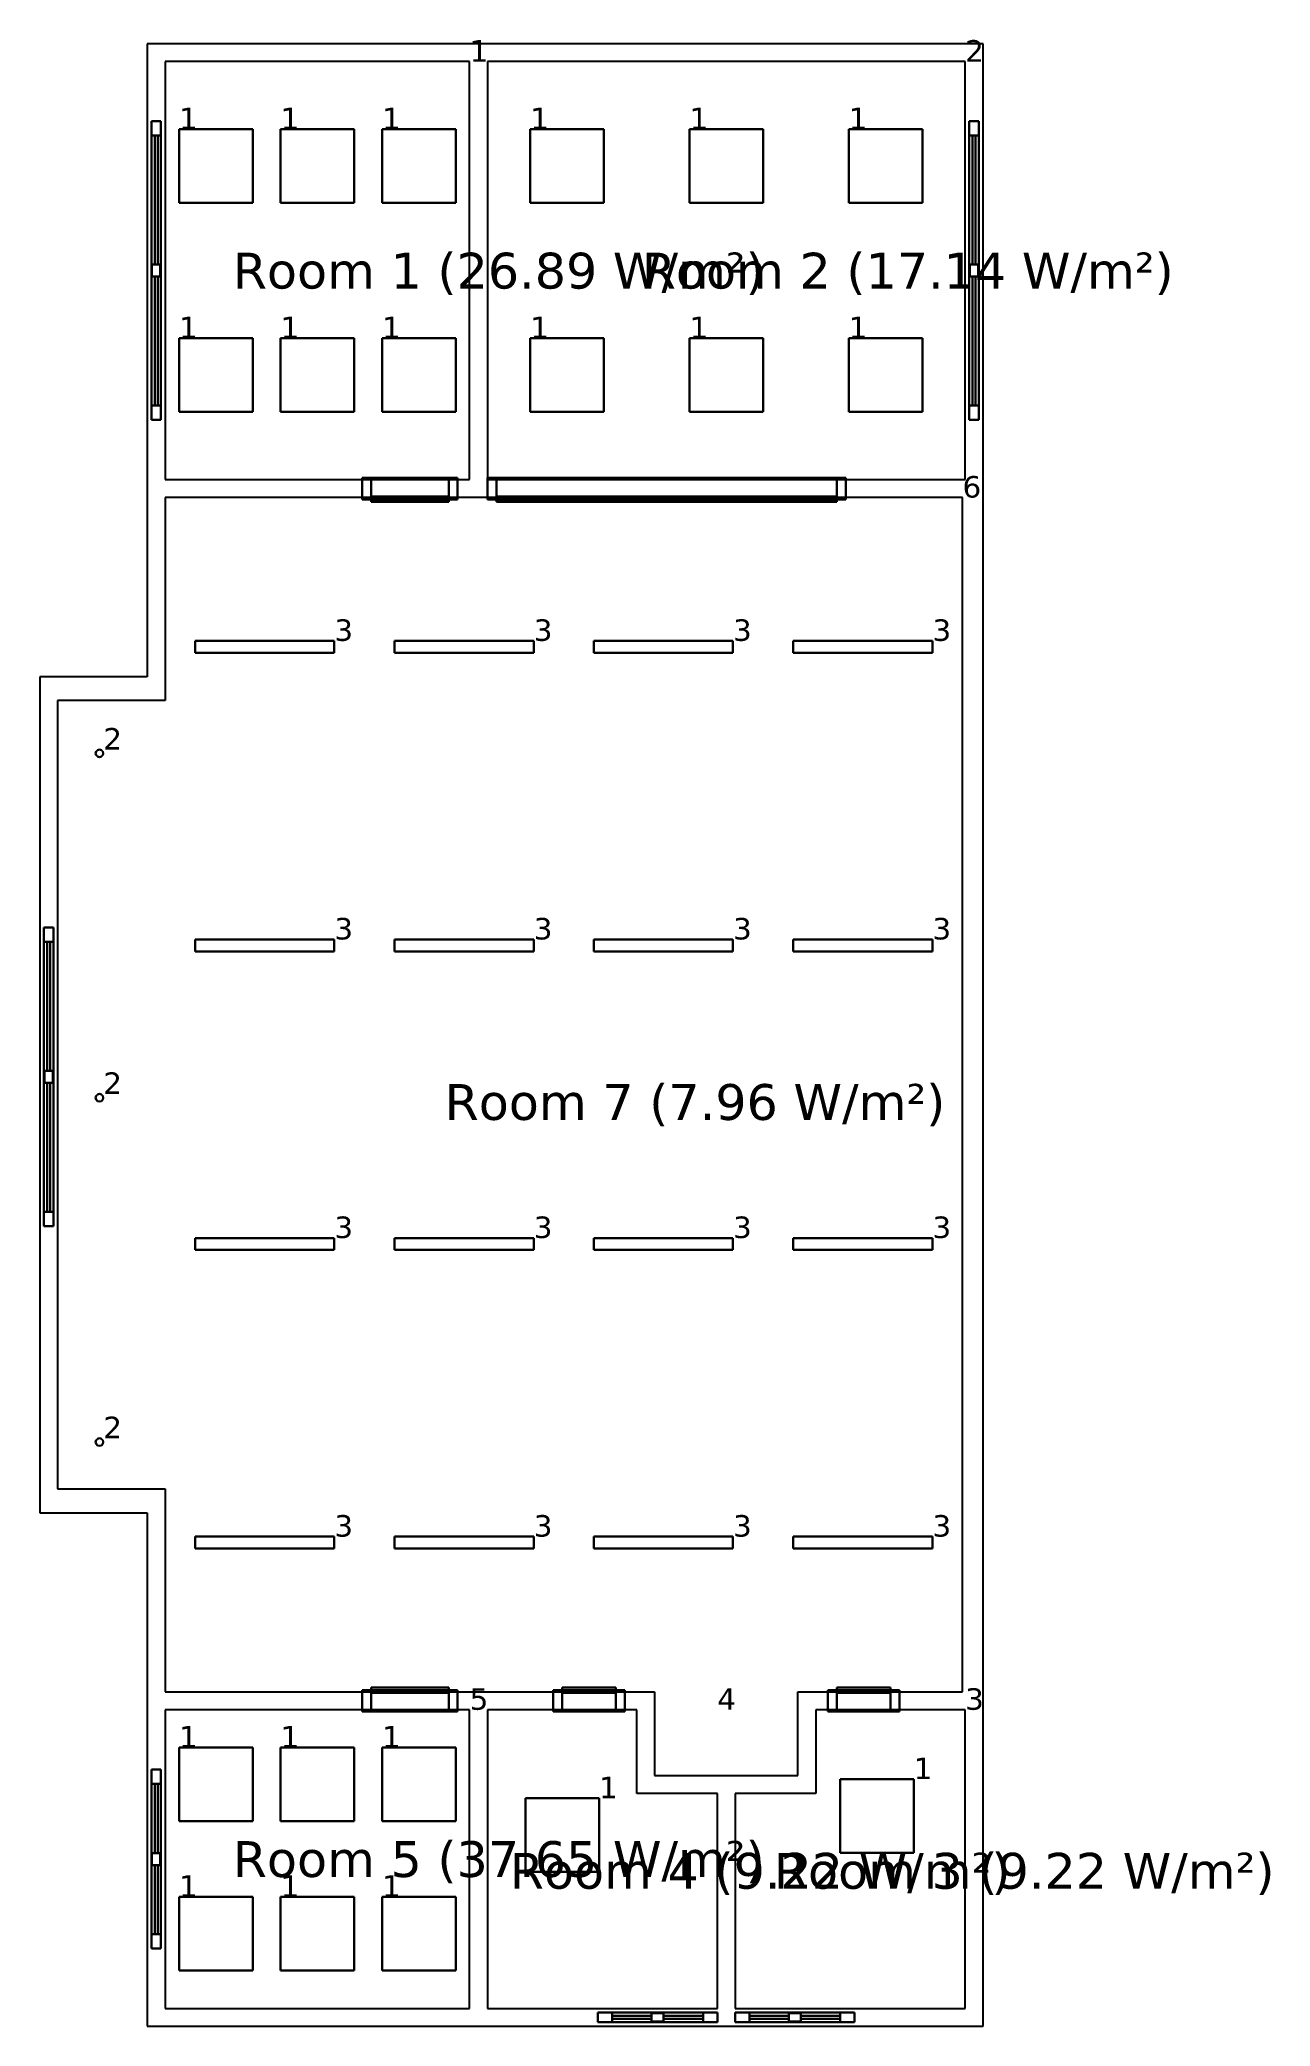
# Model space of a CAD drawing. Header units: inches. Extents: x -7.9 to 71.6, y -16.6 to 8.4.
# Drawn here: x -7.9 to 2.41, y -16.6 to 0.03 of the extents above; entities outside this region: 2.
import ezdxf

# ---------------------------------------------------------------- set-up
doc = ezdxf.new("R2010")
doc.units = ezdxf.units.IN
doc.header["$MEASUREMENT"] = 0
for name, color, linetype, true_color in [('DLX_APERT', 7, 'Continuous', 0x969696), ('DLX_CALC', 3, 'Continuous', 0x00ff00), ('DLX_CONT', 7, 'Continuous', 0x969696), ('DLX_DESC', 7, 'Continuous', 0x969696), ('DLX_LUM', 7, 'Continuous', 0x7f7f7f), ('DLX_LUMKEY', 7, 'Continuous', 0x969696), ('DLX_LUMKEY_IDX', 7, 'Continuous', 0x969696), ('DLX_RESKEY', 7, 'Continuous', 0x707070), ('DLX_RESKEY_IDX', 7, 'Continuous', 0x707070)]:
    doc.layers.add(name, color=color, linetype=linetype, true_color=true_color)
doc.styles.add('TableTextStyle', font='')
doc.styles.get('TableTextStyle').set_extended_font_data('VERDANA.TTF')

msp = doc.modelspace()

# ---------------------------------------------------------------- texts
at = {"layer": 'DLX_DESC', "style": 'TableTextStyle'}
for s, p in [('Room 1 (26.89 W/m²)', (-6.283, -2.05)), ('Room 2 (17.14 W/m²)', (-2.858, -2.05)), ('Room 7 (7.96 W/m²)', (-4.509, -9.011)), ('Room 5 (37.65 W/m²)', (-6.283, -15.35)), ('Room 4 (9.22 W/m²)', (-3.963, -15.448)), ('Room 3 (9.22 W/m²)', (-1.752, -15.448))]:
    msp.add_text(s, height=0.3, dxfattribs=at).set_placement(p)
at = {"layer": 'DLX_LUMKEY_IDX', "style": 'TableTextStyle'}
for s, p in [('1', (-6.733, -0.716)), ('1', (-5.883, -0.716)), ('1', (-5.033, -0.716)), ('1', (-3.792, -0.716)), ('1', (-2.458, -0.716)), ('1', (-1.125, -0.716)), ('1', (-6.733, -2.466)), ('1', (-5.883, -2.466)), ('1', (-5.033, -2.466)), ('1', (-3.792, -2.466)), ('1', (-2.458, -2.466)), ('1', (-1.125, -2.466)), ('3', (-5.433, -5)), ('3', (-3.763, -5)), ('3', (-2.094, -5)), ('3', (-0.424, -5)), ('2', (-7.368, -5.91)), ('3', (-5.433, -7.5)), ('3', (-3.763, -7.5)), ('3', (-2.094, -7.5)), ('3', (-0.424, -7.5)), ('2', (-7.368, -8.793)), ('3', (-5.433, -10)), ('3', (-3.763, -10)), ('3', (-2.094, -10)), ('3', (-0.424, -10)), ('2', (-7.368, -11.676)), ('3', (-5.433, -12.5)), ('3', (-3.763, -12.5)), ('3', (-2.094, -12.5)), ('3', (-0.424, -12.5)), ('1', (-6.733, -14.266)), ('1', (-5.883, -14.266)), ('1', (-5.033, -14.266)), ('1', (-0.58, -14.531)), ('1', (-3.216, -14.691)), ('1', (-6.733, -15.516)), ('1', (-5.883, -15.516)), ('1', (-5.033, -15.516))]:
    msp.add_text(s, height=0.18, dxfattribs=at).set_placement(p)
at = {"layer": 'DLX_RESKEY_IDX', "style": 'TableTextStyle'}
for s, p in [('1', (-4.3, -0.15)), ('2', (-0.15, -0.15)), ('6', (-0.172, -3.8)), ('5', (-4.3, -13.95)), ('4', (-2.225, -13.95)), ('3', (-0.15, -13.95))]:
    msp.add_text(s, height=0.18, dxfattribs=at).set_placement(p)

# ---------------------------------------------------------------- blocks, each defined once
blk = doc.blocks.new('*T2')
at = {"layer": 'DLX_LUMKEY', "color": 0, "linetype": 'ByBlock', "lineweight": -2}
for p, q in [((0, 0), (24.5, 0)), ((0, 0), (0, -5)), ((24.5, 0), (24.5, -5)), ((0, -1), (24.5, -1)), ((2.5, -1), (2.5, -5)), ((5, -1), (5, -5)), ((9.5, -1), (9.5, -5)), ((12, -1), (12, -5)), ((14.5, -1), (14.5, -5)), ((17, -1), (17, -5)), ((19.5, -1), (19.5, -5)), ((22, -1), (22, -5)), ((0, -2), (24.5, -2)), ((0, -3), (24.5, -3)), ((0, -4), (24.5, -4)), ((0, -5), (24.5, -5))]:
    blk.add_line(p, q, dxfattribs=at)
at = {"layer": 'DLX_LUMKEY', "color": 0, "char_height": 0.2, "attachment_point": 5, "style": 'TableTextStyle'}
for s, insert, width in [('Luminaire list (Building 1, Storey 1)', (12.25, -0.5), 24.38), ('Maintenance factor', (18.25, -1.5), 2.38), ('Index', (1.25, -1.5), 2.38), ('Manufacturer', (3.75, -1.5), 2.38), ('Article name', (7.25, -1.5), 4.38), ('Item number', (10.75, -1.5), 2.38), ('Fitting', (13.25, -1.5), 2.38), ('Luminous flux', (15.75, -1.5), 2.38), ('Connected load', (20.75, -1.5), 2.38), ('Quantity', (23.25, -1.5), 2.38), ('Lumicenter Lighting', (3.75, -2.5), 2.38), ('1', (1.25, -2.5), 2.38), ('LHT44-E4000865', (7.25, -2.5), 4.38), ('LHT44-E4000865', (10.75, -2.5), 2.38), ('1x ', (13.25, -2.5), 2.38), ('4000 lm', (15.75, -2.5), 2.38), ('0.80', (18.25, -2.5), 2.38), ('40 W', (20.75, -2.5), 2.38), ('20', (23.25, -2.5), 2.38), ('Lumicenter Lighting', (3.75, -3.5), 2.38), ('2', (1.25, -3.5), 2.38), ('PD69-P3LED3KPT', (7.25, -3.5), 4.38), ('PD69-P3LED3KPT', (10.75, -3.5), 2.38), ('1x ', (13.25, -3.5), 2.38), ('75 lm', (15.75, -3.5), 2.38), ('0.80', (18.25, -3.5), 2.38), ('8.5 W', (20.75, -3.5), 2.38), ('3', (23.25, -3.5), 2.38), ('Lumicenter Lighting', (3.75, -4.5), 2.38), ('3', (1.25, -4.5), 2.38), ('LHT05-S3500840', (7.25, -4.5), 4.38), ('LHT05-S3500840', (10.75, -4.5), 2.38), ('1x ', (13.25, -4.5), 2.38), ('4010 lm', (15.75, -4.5), 2.38), ('0.80', (18.25, -4.5), 2.38), ('35 W', (20.75, -4.5), 2.38), ('16', (23.25, -4.5), 2.38)]:
    blk.add_mtext(s, dxfattribs=dict(at, insert=insert, width=width))
blk = doc.blocks.new('*T3')
at = {"layer": 'DLX_RESKEY', "color": 0, "linetype": 'ByBlock', "lineweight": -2}
for p, q in [((0, 0), (22, 0)), ((0, 0), (0, -7)), ((1, 0), (1, -7)), ((4, 0), (4, -7)), ((7, 0), (7, -7)), ((10, 0), (10, -7)), ((13, 0), (13, -7)), ((16, 0), (16, -7)), ((19, 0), (19, -7)), ((22, 0), (22, -7)), ((0, -1), (22, -1)), ((0, -2), (22, -2)), ((0, -3), (22, -3)), ((0, -4), (22, -4)), ((0, -5), (22, -5)), ((0, -6), (22, -6)), ((0, -7), (22, -7))]:
    blk.add_line(p, q, dxfattribs=at)
at = {"layer": 'DLX_RESKEY', "color": 0, "char_height": 0.2, "attachment_point": 5, "style": 'TableTextStyle'}
for s, insert, width in [('#', (0.5, -0.5), 0.88), ('Name', (2.5, -0.5), 2.88), ('Parameter', (5.5, -0.5), 2.88), ('Min', (8.5, -0.5), 2.88), ('Max', (11.5, -0.5), 2.88), ('Average', (14.5, -0.5), 2.88), ('Min/average', (17.5, -0.5), 2.88), ('Min/max', (20.5, -0.5), 2.88), ('Perpendicular illuminance (Adaptive)', (5.5, -1.5), 2.88), ('Working plane (Room 1)', (2.5, -1.5), 2.88), ('1', (0.5, -1.5), 0.88), ('474 lx', (8.5, -1.5), 2.88), ('688 lx', (11.5, -1.5), 2.88), ('595 lx', (14.5, -1.5), 2.88), ('0.80', (17.5, -1.5), 2.88), ('0.69', (20.5, -1.5), 2.88), ('Perpendicular illuminance (Adaptive)', (5.5, -2.5), 2.88), ('Working plane (Room 2)', (2.5, -2.5), 2.88), ('2', (0.5, -2.5), 0.88), ('376 lx', (8.5, -2.5), 2.88), ('607 lx', (11.5, -2.5), 2.88), ('505 lx', (14.5, -2.5), 2.88), ('0.74', (17.5, -2.5), 2.88), ('0.62', (20.5, -2.5), 2.88), ('Perpendicular illuminance (Adaptive)', (5.5, -3.5), 2.88), ('Working plane (Room 3)', (2.5, -3.5), 2.88), ('3', (0.5, -3.5), 0.88), ('106 lx', (8.5, -3.5), 2.88), ('145 lx', (11.5, -3.5), 2.88), ('130 lx', (14.5, -3.5), 2.88), ('0.82', (17.5, -3.5), 2.88), ('0.73', (20.5, -3.5), 2.88), ('Perpendicular illuminance (Adaptive)', (5.5, -4.5), 2.88), ('Working plane (Room 4)', (2.5, -4.5), 2.88), ('4', (0.5, -4.5), 0.88), ('109 lx', (8.5, -4.5), 2.88), ('149 lx', (11.5, -4.5), 2.88), ('133 lx', (14.5, -4.5), 2.88), ('0.82', (17.5, -4.5), 2.88), ('0.73', (20.5, -4.5), 2.88), ('Perpendicular illuminance (Adaptive)', (5.5, -5.5), 2.88), ('Working plane (Room 5)', (2.5, -5.5), 2.88), ('5', (0.5, -5.5), 0.88), ('563 lx', (8.5, -5.5), 2.88), ('760 lx', (11.5, -5.5), 2.88), ('672 lx', (14.5, -5.5), 2.88), ('0.84', (17.5, -5.5), 2.88), ('0.74', (20.5, -5.5), 2.88), ('Perpendicular illuminance (Adaptive)', (5.5, -6.5), 2.88), ('Working plane (Room 7)', (2.5, -6.5), 2.88), ('6', (0.5, -6.5), 0.88), ('214 lx', (8.5, -6.5), 2.88), ('642 lx', (11.5, -6.5), 2.88), ('501 lx', (14.5, -6.5), 2.88), ('0.43', (17.5, -6.5), 2.88), ('0.33', (20.5, -6.5), 2.88)]:
    blk.add_mtext(s, dxfattribs=dict(at, insert=insert, width=width))

# ---------------------------------------------------------------- linework, layer by layer
at = {"layer": 'DLX_APERT'}
for points in [[(-6.885, -0.65, 0), (-6.965, -0.65, 0)], [(-6.965, -0.65, 0), (-6.965, -3.15, 0)], [(-6.885, -0.65, 0), (-6.965, -0.65, 0)], [(-6.965, -0.65, 0), (-6.965, -0.65, 0)], [(-6.965, -0.65, 0), (-6.885, -0.65, 0)], [(-6.965, -3.15, 0), (-6.965, -0.65, 0)], [(-6.965, -0.65, 0), (-6.885, -0.65, 0)], [(-6.965, -3.15, 0), (-6.965, -0.65, 0)], [(-6.965, -0.65, 0), (-6.965, -0.65, 0)], [(-6.965, -0.65, 0), (-6.965, -3.15, 0)], [(-6.885, -3.15, 0), (-6.885, -0.65, 0)], [(-6.885, -0.65, 0), (-6.885, -0.65, 0)], [(-6.885, -0.65, 0), (-6.885, -3.15, 0)], [(-6.885, -3.15, 0), (-6.885, -0.65, 0)], [(-6.885, -0.65, 0), (-6.885, -0.65, 0)], [(-6.885, -0.65, 0), (-6.885, -3.15, 0)], [(-0.115, -0.65, 0), (-0.115, -3.15, 0)], [(-0.035, -0.65, 0), (-0.115, -0.65, 0)], [(-0.115, -3.15, 0), (-0.115, -0.65, 0)], [(-0.115, -0.65, 0), (-0.035, -0.65, 0)], [(-0.115, -0.65, 0), (-0.115, -0.65, 0)], [(-0.115, -0.65, 0), (-0.035, -0.65, 0)], [(-0.035, -0.65, 0), (-0.115, -0.65, 0)], [(-0.115, -0.65, 0), (-0.115, -3.15, 0)], [(-0.115, -3.15, 0), (-0.115, -0.65, 0)], [(-0.115, -0.65, 0), (-0.115, -0.65, 0)], [(-0.035, -3.15, 0), (-0.035, -0.65, 0)], [(-0.035, -0.65, 0), (-0.035, -3.15, 0)], [(-0.035, -0.65, 0), (-0.035, -0.65, 0)], [(-0.035, -0.65, 0), (-0.035, -3.15, 0)], [(-0.035, -3.15, 0), (-0.035, -0.65, 0)], [(-0.035, -0.65, 0), (-0.035, -0.65, 0)], [(-6.965, -3.03, 0), (-6.965, -0.77, 0)], [(-6.965, -0.77, 0), (-6.965, -0.77, 0)], [(-6.965, -0.77, 0), (-6.965, -3.03, 0)], [(-6.965, -3.03, 0), (-6.965, -0.77, 0)], [(-6.965, -0.77, 0), (-6.937, -0.77, 0)], [(-6.937, -0.77, 0), (-6.965, -0.77, 0)], [(-6.965, -0.77, 0), (-6.965, -0.77, 0)], [(-6.965, -0.77, 0), (-6.937, -0.77, 0)], [(-6.937, -0.77, 0), (-6.965, -0.77, 0)], [(-6.965, -0.77, 0), (-6.965, -3.03, 0)], [(-6.937, -0.77, 0), (-6.937, -1.85, 0)], [(-6.937, -0.77, 0), (-6.937, -0.77, 0)], [(-6.937, -1.85, 0), (-6.937, -0.77, 0)], [(-6.937, -0.77, 0), (-6.912, -0.77, 0)], [(-6.937, -0.77, 0), (-6.937, -0.77, 0)], [(-6.937, -0.77, 0), (-6.912, -0.77, 0)], [(-6.912, -0.77, 0), (-6.937, -0.77, 0)], [(-6.912, -0.77, 0), (-6.937, -0.77, 0)], [(-6.937, -0.77, 0), (-6.937, -1.85, 0)], [(-6.937, -1.85, 0), (-6.937, -0.77, 0)], [(-6.937, -1.85, 0), (-6.937, -0.77, 0)], [(-6.937, -0.77, 0), (-6.937, -0.77, 0)], [(-6.937, -0.77, 0), (-6.937, -1.85, 0)], [(-6.912, -0.77, 0), (-6.937, -0.77, 0)], [(-6.937, -0.77, 0), (-6.937, -1.85, 0)], [(-6.912, -0.77, 0), (-6.937, -0.77, 0)], [(-6.937, -0.77, 0), (-6.937, -0.77, 0)], [(-6.937, -0.77, 0), (-6.912, -0.77, 0)], [(-6.937, -1.85, 0), (-6.937, -0.77, 0)], [(-6.937, -0.77, 0), (-6.912, -0.77, 0)], [(-6.885, -0.77, 0), (-6.912, -0.77, 0)], [(-6.912, -0.77, 0), (-6.912, -1.85, 0)], [(-6.912, -0.77, 0), (-6.912, -1.85, 0)], [(-6.912, -0.77, 0), (-6.912, -0.77, 0)], [(-6.912, -0.77, 0), (-6.885, -0.77, 0)], [(-6.885, -0.77, 0), (-6.912, -0.77, 0)], [(-6.912, -0.77, 0), (-6.912, -0.77, 0)], [(-6.912, -1.85, 0), (-6.912, -0.77, 0)], [(-6.912, -1.85, 0), (-6.912, -0.77, 0)], [(-6.912, -0.77, 0), (-6.885, -0.77, 0)], [(-6.912, -1.85, 0), (-6.912, -0.77, 0)], [(-6.912, -0.77, 0), (-6.912, -0.77, 0)], [(-6.912, -0.77, 0), (-6.912, -1.85, 0)], [(-6.912, -1.85, 0), (-6.912, -0.77, 0)], [(-6.912, -0.77, 0), (-6.912, -0.77, 0)], [(-6.912, -0.77, 0), (-6.912, -1.85, 0)], [(-6.885, -3.03, 0), (-6.885, -0.77, 0)], [(-6.885, -0.77, 0), (-6.885, -0.77, 0)], [(-6.885, -0.77, 0), (-6.885, -3.03, 0)], [(-6.885, -3.03, 0), (-6.885, -0.77, 0)], [(-6.885, -0.77, 0), (-6.885, -0.77, 0)], [(-6.885, -0.77, 0), (-6.885, -3.03, 0)], [(-0.115, -0.77, 0), (-0.115, -0.77, 0)], [(-0.115, -0.77, 0), (-0.115, -3.03, 0)], [(-0.115, -3.03, 0), (-0.115, -0.77, 0)], [(-0.087, -0.77, 0), (-0.115, -0.77, 0)], [(-0.115, -0.77, 0), (-0.115, -3.03, 0)], [(-0.087, -0.77, 0), (-0.115, -0.77, 0)], [(-0.115, -0.77, 0), (-0.115, -0.77, 0)], [(-0.115, -0.77, 0), (-0.087, -0.77, 0)], [(-0.115, -3.03, 0), (-0.115, -0.77, 0)], [(-0.115, -0.77, 0), (-0.087, -0.77, 0)], [(-0.062, -0.77, 0), (-0.087, -0.77, 0)], [(-0.087, -0.77, 0), (-0.087, -0.77, 0)], [(-0.087, -0.77, 0), (-0.062, -0.77, 0)], [(-0.087, -1.85, 0), (-0.087, -0.77, 0)], [(-0.087, -1.85, 0), (-0.087, -0.77, 0)], [(-0.087, -0.77, 0), (-0.062, -0.77, 0)], [(-0.087, -0.77, 0), (-0.087, -0.77, 0)], [(-0.062, -0.77, 0), (-0.087, -0.77, 0)], [(-0.087, -0.77, 0), (-0.087, -1.85, 0)], [(-0.087, -0.77, 0), (-0.087, -1.85, 0)], [(-0.087, -0.77, 0), (-0.087, -1.85, 0)], [(-0.087, -1.85, 0), (-0.087, -0.77, 0)], [(-0.087, -0.77, 0), (-0.087, -0.77, 0)], [(-0.087, -0.77, 0), (-0.087, -1.85, 0)], [(-0.062, -0.77, 0), (-0.087, -0.77, 0)], [(-0.087, -0.77, 0), (-0.087, -0.77, 0)], [(-0.087, -0.77, 0), (-0.062, -0.77, 0)], [(-0.062, -0.77, 0), (-0.087, -0.77, 0)], [(-0.087, -1.85, 0), (-0.087, -0.77, 0)], [(-0.087, -0.77, 0), (-0.062, -0.77, 0)], [(-0.062, -1.85, 0), (-0.062, -0.77, 0)], [(-0.062, -0.77, 0), (-0.035, -0.77, 0)], [(-0.062, -0.77, 0), (-0.062, -0.77, 0)], [(-0.062, -0.77, 0), (-0.062, -1.85, 0)], [(-0.062, -0.77, 0), (-0.062, -0.77, 0)], [(-0.062, -0.77, 0), (-0.035, -0.77, 0)], [(-0.035, -0.77, 0), (-0.062, -0.77, 0)], [(-0.062, -1.85, 0), (-0.062, -0.77, 0)], [(-0.035, -0.77, 0), (-0.062, -0.77, 0)], [(-0.062, -0.77, 0), (-0.062, -1.85, 0)], [(-0.062, -0.77, 0), (-0.062, -1.85, 0)], [(-0.062, -1.85, 0), (-0.062, -0.77, 0)], [(-0.062, -0.77, 0), (-0.062, -0.77, 0)], [(-0.062, -1.85, 0), (-0.062, -0.77, 0)], [(-0.062, -0.77, 0), (-0.062, -0.77, 0)], [(-0.062, -0.77, 0), (-0.062, -1.85, 0)], [(-0.035, -0.77, 0), (-0.035, -0.77, 0)], [(-0.035, -0.77, 0), (-0.035, -3.03, 0)], [(-0.035, -3.03, 0), (-0.035, -0.77, 0)], [(-0.035, -0.77, 0), (-0.035, -3.03, 0)], [(-0.035, -0.77, 0), (-0.035, -0.77, 0)], [(-0.035, -3.03, 0), (-0.035, -0.77, 0)], [(-6.937, -1.85, 0), (-6.96, -1.85, 0)], [(-6.96, -1.85, 0), (-6.96, -1.95, 0)], [(-6.96, -1.95, 0), (-6.96, -1.85, 0)], [(-6.96, -1.85, 0), (-6.937, -1.85, 0)], [(-6.96, -1.95, 0), (-6.96, -1.85, 0)], [(-6.96, -1.85, 0), (-6.937, -1.85, 0)], [(-6.96, -1.85, 0), (-6.96, -1.95, 0)], [(-6.937, -1.85, 0), (-6.96, -1.85, 0)], [(-6.937, -1.85, 0), (-6.96, -1.85, 0)], [(-6.96, -1.85, 0), (-6.96, -1.85, 0)], [(-6.96, -1.85, 0), (-6.937, -1.85, 0)], [(-6.96, -1.85, 0), (-6.96, -1.85, 0)], [(-6.96, -1.85, 0), (-6.96, -1.95, 0)], [(-6.96, -1.95, 0), (-6.96, -1.85, 0)], [(-6.937, -1.85, 0), (-6.96, -1.85, 0)], [(-6.96, -1.85, 0), (-6.96, -1.95, 0)], [(-6.96, -1.85, 0), (-6.937, -1.85, 0)], [(-6.96, -1.95, 0), (-6.96, -1.85, 0)], [(-6.96, -1.95, 0), (-6.937, -1.95, 0)], [(-6.937, -1.95, 0), (-6.96, -1.95, 0)], [(-6.937, -1.95, 0), (-6.96, -1.95, 0)], [(-6.96, -1.95, 0), (-6.937, -1.95, 0)], [(-6.96, -1.95, 0), (-6.96, -1.95, 0)], [(-6.937, -1.95, 0), (-6.96, -1.95, 0)], [(-6.96, -1.95, 0), (-6.96, -1.95, 0)], [(-6.96, -1.95, 0), (-6.937, -1.95, 0)], [(-6.96, -1.95, 0), (-6.937, -1.95, 0)], [(-6.937, -1.95, 0), (-6.96, -1.95, 0)], [(-6.912, -1.85, 0), (-6.937, -1.85, 0)], [(-6.937, -1.85, 0), (-6.912, -1.85, 0)], [(-6.937, -1.85, 0), (-6.912, -1.85, 0)], [(-6.912, -1.85, 0), (-6.937, -1.85, 0)], [(-6.937, -1.85, 0), (-6.937, -1.85, 0)], [(-6.937, -1.85, 0), (-6.912, -1.85, 0)], [(-6.912, -1.85, 0), (-6.937, -1.85, 0)], [(-6.937, -1.85, 0), (-6.937, -1.85, 0)], [(-6.912, -1.85, 0), (-6.937, -1.85, 0)], [(-6.937, -1.85, 0), (-6.912, -1.85, 0)], [(-6.912, -1.85, 0), (-6.937, -1.85, 0)], [(-6.937, -1.85, 0), (-6.937, -1.85, 0)], [(-6.937, -1.85, 0), (-6.912, -1.85, 0)], [(-6.937, -1.85, 0), (-6.937, -1.85, 0)], [(-6.937, -1.85, 0), (-6.912, -1.85, 0)], [(-6.912, -1.85, 0), (-6.937, -1.85, 0)], [(-6.937, -1.95, 0), (-6.937, -3.03, 0)], [(-6.937, -3.03, 0), (-6.937, -1.95, 0)], [(-6.937, -1.95, 0), (-6.912, -1.95, 0)], [(-6.912, -1.95, 0), (-6.937, -1.95, 0)], [(-6.937, -1.95, 0), (-6.937, -3.03, 0)], [(-6.912, -1.95, 0), (-6.937, -1.95, 0)], [(-6.937, -3.03, 0), (-6.937, -1.95, 0)], [(-6.937, -1.95, 0), (-6.912, -1.95, 0)], [(-6.937, -1.95, 0), (-6.937, -1.95, 0)], [(-6.937, -1.95, 0), (-6.912, -1.95, 0)], [(-6.912, -1.95, 0), (-6.937, -1.95, 0)], [(-6.937, -1.95, 0), (-6.937, -1.95, 0)], [(-6.937, -1.95, 0), (-6.912, -1.95, 0)], [(-6.912, -1.95, 0), (-6.937, -1.95, 0)], [(-6.912, -1.95, 0), (-6.937, -1.95, 0)], [(-6.937, -1.95, 0), (-6.937, -1.95, 0)], [(-6.937, -1.95, 0), (-6.912, -1.95, 0)], [(-6.937, -3.03, 0), (-6.937, -1.95, 0)], [(-6.937, -1.95, 0), (-6.937, -1.95, 0)], [(-6.937, -1.95, 0), (-6.937, -3.03, 0)], [(-6.912, -1.95, 0), (-6.937, -1.95, 0)], [(-6.937, -1.95, 0), (-6.937, -3.03, 0)], [(-6.937, -3.03, 0), (-6.937, -1.95, 0)], [(-6.937, -1.95, 0), (-6.912, -1.95, 0)], [(-6.912, -1.85, 0), (-6.89, -1.85, 0)], [(-6.89, -1.85, 0), (-6.912, -1.85, 0)], [(-6.912, -1.85, 0), (-6.89, -1.85, 0)], [(-6.89, -1.85, 0), (-6.912, -1.85, 0)], [(-6.912, -1.85, 0), (-6.912, -1.85, 0)], [(-6.912, -1.85, 0), (-6.89, -1.85, 0)], [(-6.89, -1.85, 0), (-6.912, -1.85, 0)], [(-6.912, -1.85, 0), (-6.912, -1.85, 0)], [(-6.89, -1.85, 0), (-6.912, -1.85, 0)], [(-6.912, -1.85, 0), (-6.89, -1.85, 0)], [(-6.912, -1.85, 0), (-6.912, -1.85, 0)], [(-6.912, -1.85, 0), (-6.912, -1.85, 0)], [(-6.89, -1.95, 0), (-6.912, -1.95, 0)], [(-6.912, -1.95, 0), (-6.912, -3.03, 0)], [(-6.912, -1.95, 0), (-6.912, -3.03, 0)], [(-6.912, -3.03, 0), (-6.912, -1.95, 0)], [(-6.912, -3.03, 0), (-6.912, -1.95, 0)], [(-6.912, -1.95, 0), (-6.89, -1.95, 0)], [(-6.89, -1.95, 0), (-6.912, -1.95, 0)], [(-6.912, -1.95, 0), (-6.89, -1.95, 0)], [(-6.912, -1.95, 0), (-6.912, -1.95, 0)], [(-6.912, -1.95, 0), (-6.89, -1.95, 0)], [(-6.89, -1.95, 0), (-6.912, -1.95, 0)], [(-6.912, -1.95, 0), (-6.912, -1.95, 0)], [(-6.912, -1.95, 0), (-6.89, -1.95, 0)], [(-6.89, -1.95, 0), (-6.912, -1.95, 0)], [(-6.912, -3.03, 0), (-6.912, -1.95, 0)], [(-6.912, -1.95, 0), (-6.912, -1.95, 0)], [(-6.912, -1.95, 0), (-6.912, -3.03, 0)], [(-6.912, -1.95, 0), (-6.912, -1.95, 0)], [(-6.912, -3.03, 0), (-6.912, -1.95, 0)], [(-6.912, -1.95, 0), (-6.912, -3.03, 0)], [(-6.89, -1.85, 0), (-6.89, -1.95, 0)], [(-6.89, -1.95, 0), (-6.89, -1.85, 0)], [(-6.89, -1.85, 0), (-6.89, -1.95, 0)], [(-6.89, -1.95, 0), (-6.89, -1.85, 0)], [(-6.89, -1.85, 0), (-6.89, -1.85, 0)], [(-6.89, -1.85, 0), (-6.89, -1.95, 0)], [(-6.89, -1.95, 0), (-6.89, -1.85, 0)], [(-6.89, -1.85, 0), (-6.89, -1.85, 0)], [(-6.89, -1.95, 0), (-6.89, -1.85, 0)], [(-6.89, -1.85, 0), (-6.89, -1.95, 0)], [(-6.89, -1.95, 0), (-6.89, -1.95, 0)], [(-6.89, -1.95, 0), (-6.89, -1.95, 0)], [(-0.11, -1.95, 0), (-0.11, -1.85, 0)], [(-0.11, -1.85, 0), (-0.087, -1.85, 0)], [(-0.11, -1.85, 0), (-0.11, -1.95, 0)], [(-0.087, -1.85, 0), (-0.11, -1.85, 0)], [(-0.11, -1.95, 0), (-0.11, -1.85, 0)], [(-0.11, -1.85, 0), (-0.087, -1.85, 0)], [(-0.087, -1.85, 0), (-0.11, -1.85, 0)], [(-0.11, -1.85, 0), (-0.11, -1.95, 0)], [(-0.087, -1.85, 0), (-0.11, -1.85, 0)], [(-0.11, -1.85, 0), (-0.11, -1.85, 0)], [(-0.11, -1.85, 0), (-0.087, -1.85, 0)], [(-0.11, -1.95, 0), (-0.11, -1.85, 0)], [(-0.11, -1.85, 0), (-0.11, -1.85, 0)], [(-0.11, -1.85, 0), (-0.11, -1.95, 0)], [(-0.087, -1.85, 0), (-0.11, -1.85, 0)], [(-0.11, -1.85, 0), (-0.11, -1.95, 0)], [(-0.11, -1.95, 0), (-0.11, -1.85, 0)], [(-0.11, -1.85, 0), (-0.087, -1.85, 0)], [(-0.087, -1.95, 0), (-0.11, -1.95, 0)], [(-0.11, -1.95, 0), (-0.087, -1.95, 0)], [(-0.087, -1.95, 0), (-0.11, -1.95, 0)], [(-0.11, -1.95, 0), (-0.087, -1.95, 0)], [(-0.11, -1.95, 0), (-0.11, -1.95, 0)], [(-0.087, -1.95, 0), (-0.11, -1.95, 0)], [(-0.11, -1.95, 0), (-0.11, -1.95, 0)], [(-0.11, -1.95, 0), (-0.087, -1.95, 0)], [(-0.11, -1.95, 0), (-0.087, -1.95, 0)], [(-0.087, -1.95, 0), (-0.11, -1.95, 0)], [(-0.062, -1.85, 0), (-0.087, -1.85, 0)], [(-0.087, -1.85, 0), (-0.062, -1.85, 0)], [(-0.087, -1.85, 0), (-0.062, -1.85, 0)], [(-0.062, -1.85, 0), (-0.087, -1.85, 0)], [(-0.087, -1.85, 0), (-0.087, -1.85, 0)], [(-0.062, -1.85, 0), (-0.087, -1.85, 0)], [(-0.087, -1.85, 0), (-0.087, -1.85, 0)], [(-0.087, -1.85, 0), (-0.062, -1.85, 0)], [(-0.062, -1.85, 0), (-0.087, -1.85, 0)], [(-0.087, -1.85, 0), (-0.062, -1.85, 0)], [(-0.087, -1.85, 0), (-0.087, -1.85, 0)], [(-0.087, -1.85, 0), (-0.087, -1.85, 0)], [(-0.087, -1.85, 0), (-0.062, -1.85, 0)], [(-0.062, -1.85, 0), (-0.087, -1.85, 0)], [(-0.087, -1.85, 0), (-0.062, -1.85, 0)], [(-0.062, -1.85, 0), (-0.087, -1.85, 0)], [(-0.087, -3.03, 0), (-0.087, -1.95, 0)], [(-0.087, -1.95, 0), (-0.062, -1.95, 0)], [(-0.087, -3.03, 0), (-0.087, -1.95, 0)], [(-0.062, -1.95, 0), (-0.087, -1.95, 0)], [(-0.087, -1.95, 0), (-0.087, -3.03, 0)], [(-0.087, -1.95, 0), (-0.087, -3.03, 0)], [(-0.062, -1.95, 0), (-0.087, -1.95, 0)], [(-0.087, -1.95, 0), (-0.062, -1.95, 0)], [(-0.087, -1.95, 0), (-0.087, -1.95, 0)], [(-0.062, -1.95, 0), (-0.087, -1.95, 0)], [(-0.087, -1.95, 0), (-0.087, -1.95, 0)], [(-0.087, -1.95, 0), (-0.062, -1.95, 0)], [(-0.087, -1.95, 0), (-0.062, -1.95, 0)], [(-0.062, -1.95, 0), (-0.087, -1.95, 0)], [(-0.087, -1.95, 0), (-0.087, -3.03, 0)], [(-0.087, -3.03, 0), (-0.087, -1.95, 0)], [(-0.087, -1.95, 0), (-0.087, -1.95, 0)], [(-0.087, -1.95, 0), (-0.087, -1.95, 0)], [(-0.087, -1.95, 0), (-0.062, -1.95, 0)], [(-0.062, -1.95, 0), (-0.087, -1.95, 0)], [(-0.087, -1.95, 0), (-0.087, -3.03, 0)], [(-0.062, -1.95, 0), (-0.087, -1.95, 0)], [(-0.087, -3.03, 0), (-0.087, -1.95, 0)], [(-0.087, -1.95, 0), (-0.062, -1.95, 0)], [(-0.04, -1.85, 0), (-0.062, -1.85, 0)], [(-0.062, -1.85, 0), (-0.04, -1.85, 0)], [(-0.062, -1.85, 0), (-0.04, -1.85, 0)], [(-0.04, -1.85, 0), (-0.062, -1.85, 0)], [(-0.062, -1.85, 0), (-0.062, -1.85, 0)], [(-0.062, -1.85, 0), (-0.062, -1.85, 0)], [(-0.062, -1.85, 0), (-0.04, -1.85, 0)], [(-0.04, -1.85, 0), (-0.062, -1.85, 0)], [(-0.04, -1.85, 0), (-0.062, -1.85, 0)], [(-0.062, -1.85, 0), (-0.04, -1.85, 0)], [(-0.062, -1.85, 0), (-0.062, -1.85, 0)], [(-0.062, -1.85, 0), (-0.062, -1.85, 0)], [(-0.062, -3.03, 0), (-0.062, -1.95, 0)], [(-0.062, -1.95, 0), (-0.04, -1.95, 0)], [(-0.062, -1.95, 0), (-0.062, -3.03, 0)], [(-0.062, -3.03, 0), (-0.062, -1.95, 0)], [(-0.04, -1.95, 0), (-0.062, -1.95, 0)], [(-0.04, -1.95, 0), (-0.062, -1.95, 0)], [(-0.062, -1.95, 0), (-0.062, -3.03, 0)], [(-0.062, -1.95, 0), (-0.04, -1.95, 0)], [(-0.062, -1.95, 0), (-0.062, -1.95, 0)], [(-0.062, -1.95, 0), (-0.062, -1.95, 0)], [(-0.062, -1.95, 0), (-0.04, -1.95, 0)], [(-0.04, -1.95, 0), (-0.062, -1.95, 0)], [(-0.062, -1.95, 0), (-0.04, -1.95, 0)], [(-0.04, -1.95, 0), (-0.062, -1.95, 0)], [(-0.062, -1.95, 0), (-0.062, -1.95, 0)], [(-0.062, -1.95, 0), (-0.062, -3.03, 0)], [(-0.062, -3.03, 0), (-0.062, -1.95, 0)], [(-0.062, -1.95, 0), (-0.062, -1.95, 0)], [(-0.062, -3.03, 0), (-0.062, -1.95, 0)], [(-0.062, -1.95, 0), (-0.062, -3.03, 0)], [(-0.04, -1.95, 0), (-0.04, -1.85, 0)], [(-0.04, -1.85, 0), (-0.04, -1.95, 0)], [(-0.04, -1.85, 0), (-0.04, -1.95, 0)], [(-0.04, -1.95, 0), (-0.04, -1.85, 0)], [(-0.04, -1.95, 0), (-0.04, -1.85, 0)], [(-0.04, -1.85, 0), (-0.04, -1.85, 0)], [(-0.04, -1.85, 0), (-0.04, -1.95, 0)], [(-0.04, -1.85, 0), (-0.04, -1.85, 0)], [(-0.04, -1.95, 0), (-0.04, -1.85, 0)], [(-0.04, -1.85, 0), (-0.04, -1.95, 0)], [(-0.04, -1.95, 0), (-0.04, -1.95, 0)], [(-0.04, -1.95, 0), (-0.04, -1.95, 0)], [(-6.965, -3.03, 0), (-6.965, -3.03, 0)], [(-6.937, -3.03, 0), (-6.965, -3.03, 0)], [(-6.937, -3.03, 0), (-6.965, -3.03, 0)], [(-6.965, -3.03, 0), (-6.965, -3.03, 0)], [(-6.965, -3.03, 0), (-6.937, -3.03, 0)], [(-6.965, -3.03, 0), (-6.937, -3.03, 0)], [(-6.965, -3.15, 0), (-6.885, -3.15, 0)], [(-6.885, -3.15, 0), (-6.965, -3.15, 0)], [(-6.885, -3.15, 0), (-6.965, -3.15, 0)], [(-6.965, -3.15, 0), (-6.965, -3.15, 0)], [(-6.965, -3.15, 0), (-6.885, -3.15, 0)], [(-6.965, -3.15, 0), (-6.965, -3.15, 0)], [(-6.937, -3.03, 0), (-6.937, -3.03, 0)], [(-6.937, -3.03, 0), (-6.912, -3.03, 0)], [(-6.912, -3.03, 0), (-6.937, -3.03, 0)], [(-6.912, -3.03, 0), (-6.937, -3.03, 0)], [(-6.937, -3.03, 0), (-6.937, -3.03, 0)], [(-6.937, -3.03, 0), (-6.912, -3.03, 0)], [(-6.937, -3.03, 0), (-6.937, -3.03, 0)], [(-6.937, -3.03, 0), (-6.912, -3.03, 0)], [(-6.912, -3.03, 0), (-6.937, -3.03, 0)], [(-6.937, -3.03, 0), (-6.937, -3.03, 0)], [(-6.937, -3.03, 0), (-6.912, -3.03, 0)], [(-6.912, -3.03, 0), (-6.937, -3.03, 0)], [(-6.912, -3.03, 0), (-6.912, -3.03, 0)], [(-6.912, -3.03, 0), (-6.885, -3.03, 0)], [(-6.912, -3.03, 0), (-6.912, -3.03, 0)], [(-6.912, -3.03, 0), (-6.885, -3.03, 0)], [(-6.885, -3.03, 0), (-6.912, -3.03, 0)], [(-6.885, -3.03, 0), (-6.912, -3.03, 0)], [(-6.912, -3.03, 0), (-6.912, -3.03, 0)], [(-6.912, -3.03, 0), (-6.912, -3.03, 0)], [(-6.885, -3.03, 0), (-6.885, -3.03, 0)], [(-6.885, -3.03, 0), (-6.885, -3.03, 0)], [(-6.885, -3.15, 0), (-6.885, -3.15, 0)], [(-6.885, -3.15, 0), (-6.885, -3.15, 0)], [(-0.115, -3.03, 0), (-0.115, -3.03, 0)], [(-0.115, -3.03, 0), (-0.087, -3.03, 0)], [(-0.087, -3.03, 0), (-0.115, -3.03, 0)], [(-0.115, -3.03, 0), (-0.115, -3.03, 0)], [(-0.115, -3.03, 0), (-0.087, -3.03, 0)], [(-0.087, -3.03, 0), (-0.115, -3.03, 0)], [(-0.115, -3.15, 0), (-0.035, -3.15, 0)], [(-0.115, -3.15, 0), (-0.115, -3.15, 0)], [(-0.115, -3.15, 0), (-0.035, -3.15, 0)], [(-0.035, -3.15, 0), (-0.115, -3.15, 0)], [(-0.035, -3.15, 0), (-0.115, -3.15, 0)], [(-0.115, -3.15, 0), (-0.115, -3.15, 0)], [(-0.062, -3.03, 0), (-0.087, -3.03, 0)], [(-0.087, -3.03, 0), (-0.087, -3.03, 0)], [(-0.062, -3.03, 0), (-0.087, -3.03, 0)], [(-0.087, -3.03, 0), (-0.087, -3.03, 0)], [(-0.087, -3.03, 0), (-0.062, -3.03, 0)], [(-0.087, -3.03, 0), (-0.062, -3.03, 0)], [(-0.087, -3.03, 0), (-0.087, -3.03, 0)], [(-0.087, -3.03, 0), (-0.062, -3.03, 0)], [(-0.087, -3.03, 0), (-0.087, -3.03, 0)], [(-0.087, -3.03, 0), (-0.062, -3.03, 0)], [(-0.062, -3.03, 0), (-0.087, -3.03, 0)], [(-0.062, -3.03, 0), (-0.087, -3.03, 0)], [(-0.035, -3.03, 0), (-0.062, -3.03, 0)], [(-0.062, -3.03, 0), (-0.062, -3.03, 0)], [(-0.062, -3.03, 0), (-0.035, -3.03, 0)], [(-0.035, -3.03, 0), (-0.062, -3.03, 0)], [(-0.062, -3.03, 0), (-0.062, -3.03, 0)], [(-0.062, -3.03, 0), (-0.035, -3.03, 0)], [(-0.062, -3.03, 0), (-0.062, -3.03, 0)], [(-0.062, -3.03, 0), (-0.062, -3.03, 0)], [(-0.035, -3.03, 0), (-0.035, -3.03, 0)], [(-0.035, -3.03, 0), (-0.035, -3.03, 0)], [(-0.035, -3.15, 0), (-0.035, -3.15, 0)], [(-0.035, -3.15, 0), (-0.035, -3.15, 0)], [(-4.4, -3.635, 0), (-5.2, -3.635, 0)], [(-5.2, -3.635, 0), (-5.2, -3.815, 0)], [(-5.2, -3.815, 0), (-5.2, -3.635, 0)], [(-5.2, -3.635, 0), (-5.2, -3.635, 0)], [(-5.2, -3.635, 0), (-5.2, -3.815, 0)], [(-5.2, -3.815, 0), (-5.2, -3.635, 0)], [(-5.2, -3.635, 0), (-5.125, -3.635, 0)], [(-5.125, -3.635, 0), (-5.2, -3.635, 0)], [(-5.2, -3.635, 0), (-5.2, -3.635, 0)], [(-5.2, -3.635, 0), (-4.4, -3.635, 0)], [(-5.125, -3.635, 0), (-5.125, -3.792, 0)], [(-5.125, -3.635, 0), (-5.125, -3.635, 0)], [(-4.475, -3.635, 0), (-5.125, -3.635, 0)], [(-5.125, -3.792, 0), (-5.125, -3.635, 0)], [(-5.125, -3.635, 0), (-4.475, -3.635, 0)], [(-5.125, -3.792, 0), (-5.125, -3.635, 0)], [(-5.125, -3.635, 0), (-5.125, -3.635, 0)], [(-5.125, -3.635, 0), (-5.125, -3.792, 0)], [(-4.475, -3.792, 0), (-4.475, -3.635, 0)], [(-4.475, -3.635, 0), (-4.4, -3.635, 0)], [(-4.4, -3.635, 0), (-4.475, -3.635, 0)], [(-4.475, -3.635, 0), (-4.475, -3.635, 0)], [(-4.475, -3.635, 0), (-4.475, -3.792, 0)], [(-4.475, -3.792, 0), (-4.475, -3.635, 0)], [(-4.475, -3.635, 0), (-4.475, -3.635, 0)], [(-4.475, -3.635, 0), (-4.475, -3.792, 0)], [(-4.4, -3.815, 0), (-4.4, -3.635, 0)], [(-4.4, -3.815, 0), (-4.4, -3.635, 0)], [(-4.4, -3.635, 0), (-4.4, -3.635, 0)], [(-4.4, -3.635, 0), (-4.4, -3.815, 0)], [(-4.4, -3.635, 0), (-4.4, -3.815, 0)], [(-4.4, -3.635, 0), (-4.4, -3.635, 0)], [(-1.15, -3.635, 0), (-4.15, -3.635, 0)], [(-4.15, -3.635, 0), (-4.15, -3.815, 0)], [(-4.15, -3.815, 0), (-4.15, -3.635, 0)], [(-4.15, -3.635, 0), (-4.15, -3.635, 0)], [(-4.15, -3.635, 0), (-4.15, -3.815, 0)], [(-4.15, -3.815, 0), (-4.15, -3.635, 0)], [(-4.15, -3.635, 0), (-4.075, -3.635, 0)], [(-4.075, -3.635, 0), (-4.15, -3.635, 0)], [(-4.15, -3.635, 0), (-4.15, -3.635, 0)], [(-4.15, -3.635, 0), (-1.15, -3.635, 0)], [(-4.075, -3.635, 0), (-4.075, -3.792, 0)], [(-4.075, -3.635, 0), (-4.075, -3.635, 0)], [(-1.225, -3.635, 0), (-4.075, -3.635, 0)], [(-4.075, -3.792, 0), (-4.075, -3.635, 0)], [(-4.075, -3.635, 0), (-1.225, -3.635, 0)], [(-4.075, -3.792, 0), (-4.075, -3.635, 0)], [(-4.075, -3.635, 0), (-4.075, -3.635, 0)], [(-4.075, -3.635, 0), (-4.075, -3.792, 0)], [(-1.225, -3.792, 0), (-1.225, -3.635, 0)], [(-1.225, -3.635, 0), (-1.15, -3.635, 0)], [(-1.15, -3.635, 0), (-1.225, -3.635, 0)], [(-1.225, -3.635, 0), (-1.225, -3.635, 0)], [(-1.225, -3.635, 0), (-1.225, -3.792, 0)], [(-1.225, -3.792, 0), (-1.225, -3.635, 0)], [(-1.225, -3.635, 0), (-1.225, -3.635, 0)], [(-1.225, -3.635, 0), (-1.225, -3.792, 0)], [(-1.15, -3.815, 0), (-1.15, -3.635, 0)], [(-1.15, -3.815, 0), (-1.15, -3.635, 0)], [(-1.15, -3.635, 0), (-1.15, -3.635, 0)], [(-1.15, -3.635, 0), (-1.15, -3.815, 0)], [(-1.15, -3.635, 0), (-1.15, -3.815, 0)], [(-1.15, -3.635, 0), (-1.15, -3.635, 0)], [(-5.2, -3.815, 0), (-4.4, -3.815, 0)], [(-5.2, -3.815, 0), (-5.2, -3.815, 0)], [(-5.125, -3.815, 0), (-5.2, -3.815, 0)], [(-4.4, -3.815, 0), (-5.2, -3.815, 0)], [(-5.2, -3.815, 0), (-5.2, -3.815, 0)], [(-5.2, -3.815, 0), (-5.125, -3.815, 0)], [(-5.125, -3.792, 0), (-5.125, -3.815, 0)], [(-4.475, -3.792, 0), (-5.125, -3.792, 0)], [(-5.125, -3.792, 0), (-5.125, -3.792, 0)], [(-5.125, -3.792, 0), (-4.475, -3.792, 0)], [(-5.125, -3.815, 0), (-5.125, -3.792, 0)], [(-5.125, -3.792, 0), (-5.125, -3.792, 0)], [(-5.125, -3.792, 0), (-5.125, -3.815, 0)], [(-5.125, -3.815, 0), (-5.125, -3.792, 0)], [(-5.125, -3.815, 0), (-5.125, -3.792, 0)], [(-5.125, -3.792, 0), (-4.475, -3.792, 0)], [(-5.125, -3.792, 0), (-4.475, -3.792, 0)], [(-4.475, -3.792, 0), (-5.125, -3.792, 0)], [(-5.125, -3.792, 0), (-5.125, -3.792, 0)], [(-5.125, -3.815, 0), (-5.125, -3.792, 0)], [(-5.125, -3.792, 0), (-5.125, -3.792, 0)], [(-5.125, -3.792, 0), (-5.125, -3.815, 0)], [(-4.475, -3.792, 0), (-5.125, -3.792, 0)], [(-5.125, -3.792, 0), (-5.125, -3.815, 0)], [(-5.125, -3.815, 0), (-5.125, -3.815, 0)], [(-5.125, -3.815, 0), (-4.475, -3.815, 0)], [(-4.475, -3.815, 0), (-5.125, -3.815, 0)], [(-5.125, -3.815, 0), (-5.125, -3.815, 0)], [(-4.475, -3.815, 0), (-5.125, -3.815, 0)], [(-5.125, -3.815, 0), (-5.125, -3.837, 0)], [(-5.125, -3.815, 0), (-5.125, -3.815, 0)], [(-5.125, -3.815, 0), (-5.125, -3.837, 0)], [(-5.125, -3.837, 0), (-5.125, -3.815, 0)], [(-5.125, -3.837, 0), (-5.125, -3.815, 0)], [(-5.125, -3.815, 0), (-5.125, -3.815, 0)], [(-5.125, -3.815, 0), (-4.475, -3.815, 0)], [(-4.475, -3.815, 0), (-4.475, -3.792, 0)], [(-4.475, -3.792, 0), (-4.475, -3.792, 0)], [(-4.475, -3.792, 0), (-4.475, -3.815, 0)], [(-4.475, -3.792, 0), (-4.475, -3.792, 0)], [(-4.475, -3.792, 0), (-4.475, -3.815, 0)], [(-4.475, -3.815, 0), (-4.475, -3.792, 0)], [(-4.475, -3.792, 0), (-4.475, -3.815, 0)], [(-4.475, -3.792, 0), (-4.475, -3.792, 0)], [(-4.475, -3.815, 0), (-4.475, -3.792, 0)], [(-4.475, -3.815, 0), (-4.475, -3.792, 0)], [(-4.475, -3.792, 0), (-4.475, -3.792, 0)], [(-4.475, -3.792, 0), (-4.475, -3.815, 0)], [(-4.4, -3.815, 0), (-4.475, -3.815, 0)], [(-4.475, -3.815, 0), (-4.475, -3.815, 0)], [(-4.475, -3.815, 0), (-4.4, -3.815, 0)], [(-4.475, -3.815, 0), (-4.475, -3.815, 0)], [(-4.475, -3.837, 0), (-4.475, -3.815, 0)], [(-4.475, -3.815, 0), (-4.475, -3.815, 0)], [(-4.475, -3.815, 0), (-4.475, -3.837, 0)], [(-4.475, -3.837, 0), (-4.475, -3.815, 0)], [(-4.475, -3.815, 0), (-4.475, -3.837, 0)], [(-4.475, -3.815, 0), (-4.475, -3.815, 0)], [(-4.4, -3.815, 0), (-4.4, -3.815, 0)], [(-4.4, -3.815, 0), (-4.4, -3.815, 0)], [(-4.15, -3.815, 0), (-1.15, -3.815, 0)], [(-4.15, -3.815, 0), (-4.15, -3.815, 0)], [(-4.075, -3.815, 0), (-4.15, -3.815, 0)], [(-1.15, -3.815, 0), (-4.15, -3.815, 0)], [(-4.15, -3.815, 0), (-4.15, -3.815, 0)], [(-4.15, -3.815, 0), (-4.075, -3.815, 0)], [(-4.075, -3.792, 0), (-4.075, -3.815, 0)], [(-1.225, -3.792, 0), (-4.075, -3.792, 0)], [(-4.075, -3.792, 0), (-4.075, -3.792, 0)], [(-4.075, -3.792, 0), (-1.225, -3.792, 0)], [(-4.075, -3.815, 0), (-4.075, -3.792, 0)], [(-4.075, -3.792, 0), (-4.075, -3.792, 0)], [(-4.075, -3.792, 0), (-4.075, -3.815, 0)], [(-4.075, -3.815, 0), (-4.075, -3.792, 0)], [(-4.075, -3.792, 0), (-1.225, -3.792, 0)], [(-1.225, -3.792, 0), (-4.075, -3.792, 0)], [(-4.075, -3.792, 0), (-4.075, -3.792, 0)], [(-4.075, -3.815, 0), (-4.075, -3.792, 0)], [(-4.075, -3.792, 0), (-1.225, -3.792, 0)], [(-4.075, -3.815, 0), (-4.075, -3.792, 0)], [(-4.075, -3.792, 0), (-4.075, -3.792, 0)], [(-4.075, -3.792, 0), (-4.075, -3.815, 0)], [(-1.225, -3.792, 0), (-4.075, -3.792, 0)], [(-4.075, -3.792, 0), (-4.075, -3.815, 0)], [(-4.075, -3.815, 0), (-4.075, -3.815, 0)], [(-4.075, -3.815, 0), (-1.225, -3.815, 0)], [(-1.225, -3.815, 0), (-4.075, -3.815, 0)], [(-4.075, -3.815, 0), (-4.075, -3.815, 0)], [(-4.075, -3.837, 0), (-4.075, -3.815, 0)], [(-4.075, -3.815, 0), (-4.075, -3.815, 0)], [(-4.075, -3.815, 0), (-4.075, -3.837, 0)], [(-4.075, -3.837, 0), (-4.075, -3.815, 0)], [(-1.225, -3.815, 0), (-4.075, -3.815, 0)], [(-4.075, -3.815, 0), (-4.075, -3.837, 0)], [(-4.075, -3.815, 0), (-4.075, -3.815, 0)], [(-4.075, -3.815, 0), (-1.225, -3.815, 0)], [(-1.225, -3.815, 0), (-1.225, -3.792, 0)], [(-1.225, -3.792, 0), (-1.225, -3.792, 0)], [(-1.225, -3.792, 0), (-1.225, -3.815, 0)], [(-1.225, -3.792, 0), (-1.225, -3.792, 0)], [(-1.225, -3.792, 0), (-1.225, -3.815, 0)], [(-1.225, -3.815, 0), (-1.225, -3.792, 0)], [(-1.225, -3.792, 0), (-1.225, -3.792, 0)], [(-1.225, -3.792, 0), (-1.225, -3.815, 0)], [(-1.225, -3.815, 0), (-1.225, -3.792, 0)], [(-1.225, -3.792, 0), (-1.225, -3.792, 0)], [(-1.225, -3.792, 0), (-1.225, -3.815, 0)], [(-1.225, -3.815, 0), (-1.225, -3.792, 0)], [(-1.15, -3.815, 0), (-1.225, -3.815, 0)], [(-1.225, -3.815, 0), (-1.225, -3.815, 0)], [(-1.225, -3.815, 0), (-1.15, -3.815, 0)], [(-1.225, -3.815, 0), (-1.225, -3.815, 0)], [(-1.225, -3.815, 0), (-1.225, -3.837, 0)], [(-1.225, -3.815, 0), (-1.225, -3.815, 0)], [(-1.225, -3.815, 0), (-1.225, -3.837, 0)], [(-1.225, -3.837, 0), (-1.225, -3.815, 0)], [(-1.225, -3.837, 0), (-1.225, -3.815, 0)], [(-1.225, -3.815, 0), (-1.225, -3.815, 0)], [(-1.15, -3.815, 0), (-1.15, -3.815, 0)], [(-1.15, -3.815, 0), (-1.15, -3.815, 0)], [(-5.125, -3.837, 0), (-4.475, -3.837, 0)], [(-5.125, -3.837, 0), (-5.125, -3.837, 0)], [(-5.125, -3.837, 0), (-4.475, -3.837, 0)], [(-4.475, -3.837, 0), (-5.125, -3.837, 0)], [(-5.125, -3.837, 0), (-5.125, -3.837, 0)], [(-4.475, -3.837, 0), (-5.125, -3.837, 0)], [(-4.475, -3.837, 0), (-4.475, -3.837, 0)], [(-4.475, -3.837, 0), (-4.475, -3.837, 0)], [(-1.225, -3.837, 0), (-4.075, -3.837, 0)], [(-4.075, -3.837, 0), (-1.225, -3.837, 0)], [(-1.225, -3.837, 0), (-4.075, -3.837, 0)], [(-4.075, -3.837, 0), (-4.075, -3.837, 0)], [(-4.075, -3.837, 0), (-4.075, -3.837, 0)], [(-4.075, -3.837, 0), (-1.225, -3.837, 0)], [(-1.225, -3.837, 0), (-1.225, -3.837, 0)], [(-1.225, -3.837, 0), (-1.225, -3.837, 0)], [(-7.785, -7.4, 0), (-7.865, -7.4, 0)], [(-7.865, -7.4, 0), (-7.865, -9.9, 0)], [(-7.785, -7.4, 0), (-7.865, -7.4, 0)], [(-7.865, -7.4, 0), (-7.865, -7.4, 0)], [(-7.865, -7.4, 0), (-7.785, -7.4, 0)], [(-7.865, -9.9, 0), (-7.865, -7.4, 0)], [(-7.865, -7.4, 0), (-7.785, -7.4, 0)], [(-7.865, -9.9, 0), (-7.865, -7.4, 0)], [(-7.865, -7.4, 0), (-7.865, -7.4, 0)], [(-7.865, -7.4, 0), (-7.865, -9.9, 0)], [(-7.785, -9.9, 0), (-7.785, -7.4, 0)], [(-7.785, -7.4, 0), (-7.785, -7.4, 0)], [(-7.785, -7.4, 0), (-7.785, -9.9, 0)], [(-7.785, -9.9, 0), (-7.785, -7.4, 0)], [(-7.785, -7.4, 0), (-7.785, -7.4, 0)], [(-7.785, -7.4, 0), (-7.785, -9.9, 0)], [(-7.865, -9.78, 0), (-7.865, -7.52, 0)], [(-7.865, -7.52, 0), (-7.865, -7.52, 0)], [(-7.865, -7.52, 0), (-7.865, -9.78, 0)], [(-7.865, -9.78, 0), (-7.865, -7.52, 0)], [(-7.865, -7.52, 0), (-7.837, -7.52, 0)], [(-7.837, -7.52, 0), (-7.865, -7.52, 0)], [(-7.865, -7.52, 0), (-7.865, -7.52, 0)], [(-7.865, -7.52, 0), (-7.837, -7.52, 0)], [(-7.837, -7.52, 0), (-7.865, -7.52, 0)], [(-7.865, -7.52, 0), (-7.865, -9.78, 0)], [(-7.837, -7.52, 0), (-7.837, -8.6, 0)], [(-7.837, -7.52, 0), (-7.837, -7.52, 0)], [(-7.837, -8.6, 0), (-7.837, -7.52, 0)], [(-7.837, -7.52, 0), (-7.812, -7.52, 0)], [(-7.837, -7.52, 0), (-7.837, -7.52, 0)], [(-7.837, -7.52, 0), (-7.812, -7.52, 0)], [(-7.812, -7.52, 0), (-7.837, -7.52, 0)], [(-7.812, -7.52, 0), (-7.837, -7.52, 0)], [(-7.837, -7.52, 0), (-7.837, -8.6, 0)], [(-7.837, -8.6, 0), (-7.837, -7.52, 0)], [(-7.837, -8.6, 0), (-7.837, -7.52, 0)], [(-7.837, -7.52, 0), (-7.837, -7.52, 0)], [(-7.837, -7.52, 0), (-7.837, -8.6, 0)], [(-7.812, -7.52, 0), (-7.837, -7.52, 0)], [(-7.837, -7.52, 0), (-7.837, -8.6, 0)], [(-7.812, -7.52, 0), (-7.837, -7.52, 0)], [(-7.837, -7.52, 0), (-7.837, -7.52, 0)], [(-7.837, -7.52, 0), (-7.812, -7.52, 0)], [(-7.837, -8.6, 0), (-7.837, -7.52, 0)], [(-7.837, -7.52, 0), (-7.812, -7.52, 0)], [(-7.785, -7.52, 0), (-7.812, -7.52, 0)], [(-7.812, -7.52, 0), (-7.812, -8.6, 0)], [(-7.812, -7.52, 0), (-7.812, -8.6, 0)], [(-7.812, -7.52, 0), (-7.812, -7.52, 0)], [(-7.812, -7.52, 0), (-7.785, -7.52, 0)], [(-7.785, -7.52, 0), (-7.812, -7.52, 0)], [(-7.812, -7.52, 0), (-7.812, -7.52, 0)], [(-7.812, -8.6, 0), (-7.812, -7.52, 0)], [(-7.812, -8.6, 0), (-7.812, -7.52, 0)], [(-7.812, -7.52, 0), (-7.785, -7.52, 0)], [(-7.812, -8.6, 0), (-7.812, -7.52, 0)], [(-7.812, -7.52, 0), (-7.812, -7.52, 0)], [(-7.812, -7.52, 0), (-7.812, -8.6, 0)], [(-7.812, -8.6, 0), (-7.812, -7.52, 0)], [(-7.812, -7.52, 0), (-7.812, -7.52, 0)], [(-7.812, -7.52, 0), (-7.812, -8.6, 0)], [(-7.785, -9.78, 0), (-7.785, -7.52, 0)], [(-7.785, -7.52, 0), (-7.785, -7.52, 0)], [(-7.785, -7.52, 0), (-7.785, -9.78, 0)], [(-7.785, -9.78, 0), (-7.785, -7.52, 0)], [(-7.785, -7.52, 0), (-7.785, -7.52, 0)], [(-7.785, -7.52, 0), (-7.785, -9.78, 0)], [(-7.837, -8.6, 0), (-7.86, -8.6, 0)], [(-7.86, -8.6, 0), (-7.86, -8.7, 0)], [(-7.86, -8.7, 0), (-7.86, -8.6, 0)], [(-7.86, -8.6, 0), (-7.837, -8.6, 0)], [(-7.86, -8.7, 0), (-7.86, -8.6, 0)], [(-7.86, -8.6, 0), (-7.837, -8.6, 0)], [(-7.86, -8.6, 0), (-7.86, -8.7, 0)], [(-7.837, -8.6, 0), (-7.86, -8.6, 0)], [(-7.837, -8.6, 0), (-7.86, -8.6, 0)], [(-7.86, -8.6, 0), (-7.86, -8.6, 0)], [(-7.86, -8.6, 0), (-7.837, -8.6, 0)], [(-7.86, -8.6, 0), (-7.86, -8.6, 0)], [(-7.86, -8.6, 0), (-7.86, -8.7, 0)], [(-7.86, -8.7, 0), (-7.86, -8.6, 0)], [(-7.837, -8.6, 0), (-7.86, -8.6, 0)], [(-7.86, -8.6, 0), (-7.86, -8.7, 0)], [(-7.86, -8.6, 0), (-7.837, -8.6, 0)], [(-7.86, -8.7, 0), (-7.86, -8.6, 0)], [(-7.812, -8.6, 0), (-7.837, -8.6, 0)], [(-7.837, -8.6, 0), (-7.812, -8.6, 0)], [(-7.837, -8.6, 0), (-7.812, -8.6, 0)], [(-7.812, -8.6, 0), (-7.837, -8.6, 0)], [(-7.837, -8.6, 0), (-7.837, -8.6, 0)], [(-7.837, -8.6, 0), (-7.812, -8.6, 0)], [(-7.812, -8.6, 0), (-7.837, -8.6, 0)], [(-7.837, -8.6, 0), (-7.837, -8.6, 0)], [(-7.812, -8.6, 0), (-7.837, -8.6, 0)], [(-7.837, -8.6, 0), (-7.812, -8.6, 0)], [(-7.812, -8.6, 0), (-7.837, -8.6, 0)], [(-7.837, -8.6, 0), (-7.837, -8.6, 0)], [(-7.837, -8.6, 0), (-7.812, -8.6, 0)], [(-7.837, -8.6, 0), (-7.837, -8.6, 0)], [(-7.837, -8.6, 0), (-7.812, -8.6, 0)], [(-7.812, -8.6, 0), (-7.837, -8.6, 0)], [(-7.812, -8.6, 0), (-7.79, -8.6, 0)], [(-7.79, -8.6, 0), (-7.812, -8.6, 0)], [(-7.812, -8.6, 0), (-7.79, -8.6, 0)], [(-7.79, -8.6, 0), (-7.812, -8.6, 0)], [(-7.812, -8.6, 0), (-7.812, -8.6, 0)], [(-7.812, -8.6, 0), (-7.79, -8.6, 0)], [(-7.79, -8.6, 0), (-7.812, -8.6, 0)], [(-7.812, -8.6, 0), (-7.812, -8.6, 0)], [(-7.79, -8.6, 0), (-7.812, -8.6, 0)], [(-7.812, -8.6, 0), (-7.79, -8.6, 0)], [(-7.812, -8.6, 0), (-7.812, -8.6, 0)], [(-7.812, -8.6, 0), (-7.812, -8.6, 0)], [(-7.79, -8.6, 0), (-7.79, -8.7, 0)], [(-7.79, -8.7, 0), (-7.79, -8.6, 0)], [(-7.79, -8.6, 0), (-7.79, -8.7, 0)], [(-7.79, -8.7, 0), (-7.79, -8.6, 0)], [(-7.79, -8.6, 0), (-7.79, -8.6, 0)], [(-7.79, -8.6, 0), (-7.79, -8.7, 0)], [(-7.79, -8.7, 0), (-7.79, -8.6, 0)], [(-7.79, -8.6, 0), (-7.79, -8.6, 0)], [(-7.79, -8.7, 0), (-7.79, -8.6, 0)], [(-7.79, -8.6, 0), (-7.79, -8.7, 0)], [(-7.86, -8.7, 0), (-7.837, -8.7, 0)], [(-7.837, -8.7, 0), (-7.86, -8.7, 0)], [(-7.837, -8.7, 0), (-7.86, -8.7, 0)], [(-7.86, -8.7, 0), (-7.837, -8.7, 0)], [(-7.86, -8.7, 0), (-7.86, -8.7, 0)], [(-7.837, -8.7, 0), (-7.86, -8.7, 0)], [(-7.86, -8.7, 0), (-7.86, -8.7, 0)], [(-7.86, -8.7, 0), (-7.837, -8.7, 0)], [(-7.86, -8.7, 0), (-7.837, -8.7, 0)], [(-7.837, -8.7, 0), (-7.86, -8.7, 0)], [(-7.837, -8.7, 0), (-7.837, -9.78, 0)], [(-7.837, -9.78, 0), (-7.837, -8.7, 0)], [(-7.837, -8.7, 0), (-7.812, -8.7, 0)], [(-7.812, -8.7, 0), (-7.837, -8.7, 0)], [(-7.837, -8.7, 0), (-7.837, -9.78, 0)], [(-7.812, -8.7, 0), (-7.837, -8.7, 0)], [(-7.837, -9.78, 0), (-7.837, -8.7, 0)], [(-7.837, -8.7, 0), (-7.812, -8.7, 0)], [(-7.837, -8.7, 0), (-7.837, -8.7, 0)], [(-7.837, -8.7, 0), (-7.812, -8.7, 0)], [(-7.812, -8.7, 0), (-7.837, -8.7, 0)], [(-7.837, -8.7, 0), (-7.837, -8.7, 0)], [(-7.837, -8.7, 0), (-7.812, -8.7, 0)], [(-7.812, -8.7, 0), (-7.837, -8.7, 0)], [(-7.812, -8.7, 0), (-7.837, -8.7, 0)], [(-7.837, -8.7, 0), (-7.837, -8.7, 0)], [(-7.837, -8.7, 0), (-7.812, -8.7, 0)], [(-7.837, -9.78, 0), (-7.837, -8.7, 0)], [(-7.837, -8.7, 0), (-7.837, -8.7, 0)], [(-7.837, -8.7, 0), (-7.837, -9.78, 0)], [(-7.812, -8.7, 0), (-7.837, -8.7, 0)], [(-7.837, -8.7, 0), (-7.837, -9.78, 0)], [(-7.837, -9.78, 0), (-7.837, -8.7, 0)], [(-7.837, -8.7, 0), (-7.812, -8.7, 0)], [(-7.79, -8.7, 0), (-7.812, -8.7, 0)], [(-7.812, -8.7, 0), (-7.812, -9.78, 0)], [(-7.812, -8.7, 0), (-7.812, -9.78, 0)], [(-7.812, -9.78, 0), (-7.812, -8.7, 0)], [(-7.812, -9.78, 0), (-7.812, -8.7, 0)], [(-7.812, -8.7, 0), (-7.79, -8.7, 0)], [(-7.79, -8.7, 0), (-7.812, -8.7, 0)], [(-7.812, -8.7, 0), (-7.79, -8.7, 0)], [(-7.812, -8.7, 0), (-7.812, -8.7, 0)], [(-7.812, -8.7, 0), (-7.79, -8.7, 0)], [(-7.79, -8.7, 0), (-7.812, -8.7, 0)], [(-7.812, -8.7, 0), (-7.812, -8.7, 0)], [(-7.812, -8.7, 0), (-7.79, -8.7, 0)], [(-7.79, -8.7, 0), (-7.812, -8.7, 0)], [(-7.812, -9.78, 0), (-7.812, -8.7, 0)], [(-7.812, -8.7, 0), (-7.812, -8.7, 0)], [(-7.812, -8.7, 0), (-7.812, -9.78, 0)], [(-7.812, -8.7, 0), (-7.812, -8.7, 0)], [(-7.812, -9.78, 0), (-7.812, -8.7, 0)], [(-7.812, -8.7, 0), (-7.812, -9.78, 0)], [(-7.79, -8.7, 0), (-7.79, -8.7, 0)], [(-7.79, -8.7, 0), (-7.79, -8.7, 0)], [(-7.865, -9.78, 0), (-7.865, -9.78, 0)], [(-7.837, -9.78, 0), (-7.865, -9.78, 0)], [(-7.837, -9.78, 0), (-7.865, -9.78, 0)], [(-7.865, -9.78, 0), (-7.865, -9.78, 0)], [(-7.865, -9.78, 0), (-7.837, -9.78, 0)], [(-7.865, -9.78, 0), (-7.837, -9.78, 0)], [(-7.837, -9.78, 0), (-7.837, -9.78, 0)], [(-7.837, -9.78, 0), (-7.812, -9.78, 0)], [(-7.812, -9.78, 0), (-7.837, -9.78, 0)], [(-7.812, -9.78, 0), (-7.837, -9.78, 0)], [(-7.837, -9.78, 0), (-7.837, -9.78, 0)], [(-7.837, -9.78, 0), (-7.812, -9.78, 0)], [(-7.837, -9.78, 0), (-7.837, -9.78, 0)], [(-7.837, -9.78, 0), (-7.812, -9.78, 0)], [(-7.812, -9.78, 0), (-7.837, -9.78, 0)], [(-7.837, -9.78, 0), (-7.837, -9.78, 0)], [(-7.837, -9.78, 0), (-7.812, -9.78, 0)], [(-7.812, -9.78, 0), (-7.837, -9.78, 0)], [(-7.812, -9.78, 0), (-7.812, -9.78, 0)], [(-7.812, -9.78, 0), (-7.785, -9.78, 0)], [(-7.812, -9.78, 0), (-7.812, -9.78, 0)], [(-7.812, -9.78, 0), (-7.785, -9.78, 0)], [(-7.785, -9.78, 0), (-7.812, -9.78, 0)], [(-7.785, -9.78, 0), (-7.812, -9.78, 0)], [(-7.812, -9.78, 0), (-7.812, -9.78, 0)], [(-7.812, -9.78, 0), (-7.812, -9.78, 0)], [(-7.785, -9.78, 0), (-7.785, -9.78, 0)], [(-7.785, -9.78, 0), (-7.785, -9.78, 0)], [(-7.865, -9.9, 0), (-7.785, -9.9, 0)], [(-7.785, -9.9, 0), (-7.865, -9.9, 0)], [(-7.785, -9.9, 0), (-7.865, -9.9, 0)], [(-7.865, -9.9, 0), (-7.865, -9.9, 0)], [(-7.865, -9.9, 0), (-7.785, -9.9, 0)], [(-7.865, -9.9, 0), (-7.865, -9.9, 0)], [(-7.785, -9.9, 0), (-7.785, -9.9, 0)], [(-7.785, -9.9, 0), (-7.785, -9.9, 0)], [(-4.4, -13.785, 0), (-5.2, -13.785, 0)], [(-5.2, -13.785, 0), (-5.2, -13.965, 0)], [(-5.2, -13.785, 0), (-5.2, -13.785, 0)], [(-5.2, -13.785, 0), (-5.2, -13.965, 0)], [(-5.2, -13.965, 0), (-5.2, -13.785, 0)], [(-5.2, -13.965, 0), (-5.2, -13.785, 0)], [(-5.2, -13.785, 0), (-5.125, -13.785, 0)], [(-5.125, -13.785, 0), (-5.2, -13.785, 0)], [(-5.2, -13.785, 0), (-5.2, -13.785, 0)], [(-5.2, -13.785, 0), (-4.4, -13.785, 0)], [(-4.475, -13.763, 0), (-5.125, -13.763, 0)], [(-5.125, -13.763, 0), (-5.125, -13.785, 0)], [(-4.475, -13.763, 0), (-5.125, -13.763, 0)], [(-5.125, -13.763, 0), (-5.125, -13.763, 0)], [(-5.125, -13.763, 0), (-4.475, -13.763, 0)], [(-5.125, -13.785, 0), (-5.125, -13.763, 0)], [(-5.125, -13.763, 0), (-5.125, -13.763, 0)], [(-5.125, -13.763, 0), (-5.125, -13.785, 0)], [(-5.125, -13.763, 0), (-4.475, -13.763, 0)], [(-5.125, -13.785, 0), (-5.125, -13.763, 0)], [(-5.125, -13.785, 0), (-5.125, -13.808, 0)], [(-4.475, -13.785, 0), (-5.125, -13.785, 0)], [(-5.125, -13.785, 0), (-5.125, -13.785, 0)], [(-5.125, -13.808, 0), (-5.125, -13.785, 0)], [(-5.125, -13.785, 0), (-4.475, -13.785, 0)], [(-5.125, -13.808, 0), (-5.125, -13.785, 0)], [(-5.125, -13.785, 0), (-5.125, -13.785, 0)], [(-5.125, -13.785, 0), (-5.125, -13.808, 0)], [(-5.125, -13.785, 0), (-4.475, -13.785, 0)], [(-5.125, -13.785, 0), (-5.125, -13.785, 0)], [(-5.125, -13.808, 0), (-5.125, -13.785, 0)], [(-4.475, -13.785, 0), (-5.125, -13.785, 0)], [(-5.125, -13.785, 0), (-5.125, -13.808, 0)], [(-5.125, -13.785, 0), (-5.125, -13.785, 0)], [(-5.125, -13.785, 0), (-5.125, -13.808, 0)], [(-5.125, -13.808, 0), (-5.125, -13.785, 0)], [(-4.475, -13.785, 0), (-4.475, -13.763, 0)], [(-4.475, -13.785, 0), (-4.475, -13.763, 0)], [(-4.475, -13.763, 0), (-4.475, -13.763, 0)], [(-4.475, -13.763, 0), (-4.475, -13.785, 0)], [(-4.475, -13.763, 0), (-4.475, -13.763, 0)], [(-4.475, -13.763, 0), (-4.475, -13.785, 0)], [(-4.475, -13.808, 0), (-4.475, -13.785, 0)], [(-4.475, -13.785, 0), (-4.4, -13.785, 0)], [(-4.475, -13.785, 0), (-4.475, -13.785, 0)], [(-4.4, -13.785, 0), (-4.475, -13.785, 0)], [(-4.475, -13.785, 0), (-4.475, -13.808, 0)], [(-4.475, -13.808, 0), (-4.475, -13.785, 0)], [(-4.475, -13.785, 0), (-4.475, -13.785, 0)], [(-4.475, -13.785, 0), (-4.475, -13.808, 0)], [(-4.475, -13.785, 0), (-4.475, -13.785, 0)], [(-4.475, -13.785, 0), (-4.475, -13.808, 0)], [(-4.475, -13.785, 0), (-4.475, -13.785, 0)], [(-4.475, -13.785, 0), (-4.475, -13.808, 0)], [(-4.475, -13.808, 0), (-4.475, -13.785, 0)], [(-4.475, -13.808, 0), (-4.475, -13.785, 0)], [(-4.4, -13.965, 0), (-4.4, -13.785, 0)], [(-4.4, -13.785, 0), (-4.4, -13.785, 0)], [(-4.4, -13.785, 0), (-4.4, -13.965, 0)], [(-4.4, -13.965, 0), (-4.4, -13.785, 0)], [(-4.4, -13.785, 0), (-4.4, -13.965, 0)], [(-4.4, -13.785, 0), (-4.4, -13.785, 0)], [(-3, -13.785, 0), (-3.6, -13.785, 0)], [(-3.6, -13.785, 0), (-3.6, -13.965, 0)], [(-3.6, -13.785, 0), (-3.6, -13.785, 0)], [(-3.6, -13.785, 0), (-3.6, -13.965, 0)], [(-3.6, -13.965, 0), (-3.6, -13.785, 0)], [(-3.6, -13.965, 0), (-3.6, -13.785, 0)], [(-3.6, -13.785, 0), (-3.525, -13.785, 0)], [(-3.525, -13.785, 0), (-3.6, -13.785, 0)], [(-3.6, -13.785, 0), (-3.6, -13.785, 0)], [(-3.6, -13.785, 0), (-3, -13.785, 0)], [(-3.525, -13.763, 0), (-3.075, -13.763, 0)], [(-3.525, -13.785, 0), (-3.525, -13.763, 0)], [(-3.075, -13.763, 0), (-3.525, -13.763, 0)], [(-3.525, -13.763, 0), (-3.525, -13.763, 0)], [(-3.525, -13.763, 0), (-3.075, -13.763, 0)], [(-3.525, -13.785, 0), (-3.525, -13.763, 0)], [(-3.525, -13.763, 0), (-3.525, -13.763, 0)], [(-3.525, -13.763, 0), (-3.525, -13.785, 0)], [(-3.075, -13.763, 0), (-3.525, -13.763, 0)], [(-3.525, -13.763, 0), (-3.525, -13.785, 0)], [(-3.525, -13.785, 0), (-3.525, -13.808, 0)], [(-3.075, -13.785, 0), (-3.525, -13.785, 0)], [(-3.525, -13.785, 0), (-3.525, -13.785, 0)], [(-3.525, -13.808, 0), (-3.525, -13.785, 0)], [(-3.525, -13.785, 0), (-3.075, -13.785, 0)], [(-3.525, -13.808, 0), (-3.525, -13.785, 0)], [(-3.525, -13.785, 0), (-3.525, -13.785, 0)], [(-3.525, -13.785, 0), (-3.525, -13.808, 0)], [(-3.525, -13.808, 0), (-3.525, -13.785, 0)], [(-3.525, -13.785, 0), (-3.525, -13.785, 0)], [(-3.525, -13.785, 0), (-3.075, -13.785, 0)], [(-3.075, -13.785, 0), (-3.525, -13.785, 0)], [(-3.525, -13.785, 0), (-3.525, -13.808, 0)], [(-3.525, -13.785, 0), (-3.525, -13.785, 0)], [(-3.525, -13.785, 0), (-3.525, -13.808, 0)], [(-3.525, -13.808, 0), (-3.525, -13.785, 0)], [(-3.075, -13.763, 0), (-3.075, -13.785, 0)], [(-3.075, -13.763, 0), (-3.075, -13.763, 0)], [(-3.075, -13.785, 0), (-3.075, -13.763, 0)], [(-3.075, -13.763, 0), (-3.075, -13.763, 0)], [(-3.075, -13.763, 0), (-3.075, -13.785, 0)], [(-3.075, -13.785, 0), (-3.075, -13.763, 0)], [(-3.075, -13.808, 0), (-3.075, -13.785, 0)], [(-3.075, -13.785, 0), (-3, -13.785, 0)], [(-3.075, -13.785, 0), (-3.075, -13.785, 0)], [(-3, -13.785, 0), (-3.075, -13.785, 0)], [(-3.075, -13.785, 0), (-3.075, -13.808, 0)], [(-3.075, -13.808, 0), (-3.075, -13.785, 0)], [(-3.075, -13.785, 0), (-3.075, -13.785, 0)], [(-3.075, -13.785, 0), (-3.075, -13.808, 0)], [(-3.075, -13.785, 0), (-3.075, -13.808, 0)], [(-3.075, -13.785, 0), (-3.075, -13.785, 0)], [(-3.075, -13.785, 0), (-3.075, -13.785, 0)], [(-3.075, -13.785, 0), (-3.075, -13.808, 0)], [(-3.075, -13.808, 0), (-3.075, -13.785, 0)], [(-3.075, -13.808, 0), (-3.075, -13.785, 0)], [(-3, -13.965, 0), (-3, -13.785, 0)], [(-3, -13.785, 0), (-3, -13.785, 0)], [(-3, -13.785, 0), (-3, -13.965, 0)], [(-3, -13.965, 0), (-3, -13.785, 0)], [(-3, -13.785, 0), (-3, -13.965, 0)], [(-3, -13.785, 0), (-3, -13.785, 0)], [(-0.7, -13.785, 0), (-1.3, -13.785, 0)], [(-1.3, -13.785, 0), (-1.3, -13.965, 0)], [(-1.3, -13.785, 0), (-1.3, -13.785, 0)], [(-1.3, -13.785, 0), (-1.3, -13.965, 0)], [(-1.3, -13.965, 0), (-1.3, -13.785, 0)], [(-1.3, -13.965, 0), (-1.3, -13.785, 0)], [(-1.3, -13.785, 0), (-1.225, -13.785, 0)], [(-1.225, -13.785, 0), (-1.3, -13.785, 0)], [(-1.3, -13.785, 0), (-1.3, -13.785, 0)], [(-1.3, -13.785, 0), (-0.7, -13.785, 0)], [(-1.225, -13.763, 0), (-0.775, -13.763, 0)], [(-1.225, -13.785, 0), (-1.225, -13.763, 0)], [(-0.775, -13.763, 0), (-1.225, -13.763, 0)], [(-1.225, -13.763, 0), (-1.225, -13.763, 0)], [(-1.225, -13.763, 0), (-0.775, -13.763, 0)], [(-1.225, -13.785, 0), (-1.225, -13.763, 0)], [(-1.225, -13.763, 0), (-1.225, -13.763, 0)], [(-1.225, -13.763, 0), (-1.225, -13.785, 0)], [(-0.775, -13.763, 0), (-1.225, -13.763, 0)], [(-1.225, -13.763, 0), (-1.225, -13.785, 0)], [(-1.225, -13.785, 0), (-1.225, -13.808, 0)], [(-0.775, -13.785, 0), (-1.225, -13.785, 0)], [(-1.225, -13.785, 0), (-1.225, -13.785, 0)], [(-1.225, -13.808, 0), (-1.225, -13.785, 0)], [(-1.225, -13.785, 0), (-0.775, -13.785, 0)], [(-1.225, -13.808, 0), (-1.225, -13.785, 0)], [(-1.225, -13.785, 0), (-1.225, -13.785, 0)], [(-1.225, -13.785, 0), (-1.225, -13.808, 0)], [(-1.225, -13.808, 0), (-1.225, -13.785, 0)], [(-1.225, -13.785, 0), (-1.225, -13.785, 0)], [(-1.225, -13.785, 0), (-0.775, -13.785, 0)], [(-0.775, -13.785, 0), (-1.225, -13.785, 0)], [(-1.225, -13.785, 0), (-1.225, -13.808, 0)], [(-1.225, -13.785, 0), (-1.225, -13.785, 0)], [(-1.225, -13.785, 0), (-1.225, -13.808, 0)], [(-1.225, -13.808, 0), (-1.225, -13.785, 0)], [(-0.775, -13.763, 0), (-0.775, -13.785, 0)], [(-0.775, -13.763, 0), (-0.775, -13.763, 0)], [(-0.775, -13.785, 0), (-0.775, -13.763, 0)], [(-0.775, -13.763, 0), (-0.775, -13.763, 0)], [(-0.775, -13.763, 0), (-0.775, -13.785, 0)], [(-0.775, -13.785, 0), (-0.775, -13.763, 0)], [(-0.775, -13.808, 0), (-0.775, -13.785, 0)], [(-0.775, -13.785, 0), (-0.7, -13.785, 0)], [(-0.775, -13.785, 0), (-0.775, -13.785, 0)], [(-0.7, -13.785, 0), (-0.775, -13.785, 0)], [(-0.775, -13.785, 0), (-0.775, -13.808, 0)], [(-0.775, -13.808, 0), (-0.775, -13.785, 0)], [(-0.775, -13.785, 0), (-0.775, -13.785, 0)], [(-0.775, -13.785, 0), (-0.775, -13.808, 0)], [(-0.775, -13.785, 0), (-0.775, -13.808, 0)], [(-0.775, -13.785, 0), (-0.775, -13.785, 0)], [(-0.775, -13.785, 0), (-0.775, -13.785, 0)], [(-0.775, -13.785, 0), (-0.775, -13.808, 0)], [(-0.775, -13.808, 0), (-0.775, -13.785, 0)], [(-0.775, -13.808, 0), (-0.775, -13.785, 0)], [(-0.7, -13.965, 0), (-0.7, -13.785, 0)], [(-0.7, -13.785, 0), (-0.7, -13.785, 0)], [(-0.7, -13.785, 0), (-0.7, -13.965, 0)], [(-0.7, -13.965, 0), (-0.7, -13.785, 0)], [(-0.7, -13.785, 0), (-0.7, -13.965, 0)], [(-0.7, -13.785, 0), (-0.7, -13.785, 0)], [(-5.2, -13.965, 0), (-4.4, -13.965, 0)], [(-5.2, -13.965, 0), (-5.2, -13.965, 0)], [(-5.125, -13.965, 0), (-5.2, -13.965, 0)], [(-4.4, -13.965, 0), (-5.2, -13.965, 0)], [(-5.2, -13.965, 0), (-5.2, -13.965, 0)], [(-5.2, -13.965, 0), (-5.125, -13.965, 0)], [(-5.125, -13.808, 0), (-5.125, -13.965, 0)], [(-5.125, -13.808, 0), (-4.475, -13.808, 0)], [(-5.125, -13.965, 0), (-5.125, -13.808, 0)], [(-5.125, -13.808, 0), (-5.125, -13.808, 0)], [(-5.125, -13.808, 0), (-5.125, -13.965, 0)], [(-5.125, -13.965, 0), (-5.125, -13.808, 0)], [(-4.475, -13.808, 0), (-5.125, -13.808, 0)], [(-5.125, -13.808, 0), (-5.125, -13.808, 0)], [(-4.475, -13.808, 0), (-5.125, -13.808, 0)], [(-4.475, -13.808, 0), (-5.125, -13.808, 0)], [(-5.125, -13.808, 0), (-5.125, -13.808, 0)], [(-5.125, -13.808, 0), (-4.475, -13.808, 0)], [(-5.125, -13.808, 0), (-4.475, -13.808, 0)], [(-5.125, -13.808, 0), (-5.125, -13.808, 0)], [(-5.125, -13.965, 0), (-5.125, -13.965, 0)], [(-5.125, -13.965, 0), (-4.475, -13.965, 0)], [(-4.475, -13.965, 0), (-5.125, -13.965, 0)], [(-5.125, -13.965, 0), (-5.125, -13.965, 0)], [(-4.475, -13.965, 0), (-4.475, -13.808, 0)], [(-4.475, -13.808, 0), (-4.475, -13.965, 0)], [(-4.475, -13.808, 0), (-4.475, -13.808, 0)], [(-4.475, -13.808, 0), (-4.475, -13.965, 0)], [(-4.475, -13.965, 0), (-4.475, -13.808, 0)], [(-4.475, -13.808, 0), (-4.475, -13.808, 0)], [(-4.475, -13.808, 0), (-4.475, -13.808, 0)], [(-4.475, -13.808, 0), (-4.475, -13.808, 0)], [(-4.4, -13.965, 0), (-4.475, -13.965, 0)], [(-4.475, -13.965, 0), (-4.475, -13.965, 0)], [(-4.475, -13.965, 0), (-4.4, -13.965, 0)], [(-4.475, -13.965, 0), (-4.475, -13.965, 0)], [(-4.4, -13.965, 0), (-4.4, -13.965, 0)], [(-4.4, -13.965, 0), (-4.4, -13.965, 0)], [(-3.6, -13.965, 0), (-3, -13.965, 0)], [(-3.6, -13.965, 0), (-3.6, -13.965, 0)], [(-3.525, -13.965, 0), (-3.6, -13.965, 0)], [(-3, -13.965, 0), (-3.6, -13.965, 0)], [(-3.6, -13.965, 0), (-3.6, -13.965, 0)], [(-3.6, -13.965, 0), (-3.525, -13.965, 0)], [(-3.525, -13.808, 0), (-3.525, -13.965, 0)], [(-3.525, -13.808, 0), (-3.075, -13.808, 0)], [(-3.525, -13.965, 0), (-3.525, -13.808, 0)], [(-3.525, -13.808, 0), (-3.525, -13.808, 0)], [(-3.525, -13.808, 0), (-3.525, -13.965, 0)], [(-3.525, -13.965, 0), (-3.525, -13.808, 0)], [(-3.075, -13.808, 0), (-3.525, -13.808, 0)], [(-3.525, -13.808, 0), (-3.525, -13.808, 0)], [(-3.075, -13.808, 0), (-3.525, -13.808, 0)], [(-3.525, -13.808, 0), (-3.525, -13.808, 0)], [(-3.525, -13.808, 0), (-3.075, -13.808, 0)], [(-3.075, -13.808, 0), (-3.525, -13.808, 0)], [(-3.525, -13.808, 0), (-3.075, -13.808, 0)], [(-3.525, -13.808, 0), (-3.525, -13.808, 0)], [(-3.525, -13.965, 0), (-3.525, -13.965, 0)], [(-3.525, -13.965, 0), (-3.075, -13.965, 0)], [(-3.075, -13.965, 0), (-3.525, -13.965, 0)], [(-3.525, -13.965, 0), (-3.525, -13.965, 0)], [(-3.075, -13.965, 0), (-3.075, -13.808, 0)], [(-3.075, -13.808, 0), (-3.075, -13.965, 0)], [(-3.075, -13.808, 0), (-3.075, -13.808, 0)], [(-3.075, -13.808, 0), (-3.075, -13.965, 0)], [(-3.075, -13.965, 0), (-3.075, -13.808, 0)], [(-3.075, -13.808, 0), (-3.075, -13.808, 0)], [(-3.075, -13.808, 0), (-3.075, -13.808, 0)], [(-3.075, -13.808, 0), (-3.075, -13.808, 0)], [(-3, -13.965, 0), (-3.075, -13.965, 0)], [(-3.075, -13.965, 0), (-3.075, -13.965, 0)], [(-3.075, -13.965, 0), (-3, -13.965, 0)], [(-3.075, -13.965, 0), (-3.075, -13.965, 0)], [(-3, -13.965, 0), (-3, -13.965, 0)], [(-3, -13.965, 0), (-3, -13.965, 0)], [(-1.3, -13.965, 0), (-0.7, -13.965, 0)], [(-1.3, -13.965, 0), (-1.3, -13.965, 0)], [(-1.225, -13.965, 0), (-1.3, -13.965, 0)], [(-0.7, -13.965, 0), (-1.3, -13.965, 0)], [(-1.3, -13.965, 0), (-1.3, -13.965, 0)], [(-1.3, -13.965, 0), (-1.225, -13.965, 0)], [(-1.225, -13.808, 0), (-1.225, -13.965, 0)], [(-1.225, -13.808, 0), (-0.775, -13.808, 0)], [(-1.225, -13.965, 0), (-1.225, -13.808, 0)], [(-1.225, -13.808, 0), (-1.225, -13.808, 0)], [(-1.225, -13.808, 0), (-1.225, -13.965, 0)], [(-1.225, -13.965, 0), (-1.225, -13.808, 0)], [(-0.775, -13.808, 0), (-1.225, -13.808, 0)], [(-1.225, -13.808, 0), (-1.225, -13.808, 0)], [(-0.775, -13.808, 0), (-1.225, -13.808, 0)], [(-1.225, -13.808, 0), (-1.225, -13.808, 0)], [(-1.225, -13.808, 0), (-0.775, -13.808, 0)], [(-0.775, -13.808, 0), (-1.225, -13.808, 0)], [(-1.225, -13.808, 0), (-0.775, -13.808, 0)], [(-1.225, -13.808, 0), (-1.225, -13.808, 0)], [(-1.225, -13.965, 0), (-1.225, -13.965, 0)], [(-1.225, -13.965, 0), (-0.775, -13.965, 0)], [(-0.775, -13.965, 0), (-1.225, -13.965, 0)], [(-1.225, -13.965, 0), (-1.225, -13.965, 0)], [(-0.775, -13.965, 0), (-0.775, -13.808, 0)], [(-0.775, -13.808, 0), (-0.775, -13.965, 0)], [(-0.775, -13.808, 0), (-0.775, -13.808, 0)], [(-0.775, -13.808, 0), (-0.775, -13.965, 0)], [(-0.775, -13.965, 0), (-0.775, -13.808, 0)], [(-0.775, -13.808, 0), (-0.775, -13.808, 0)], [(-0.775, -13.808, 0), (-0.775, -13.808, 0)], [(-0.775, -13.808, 0), (-0.775, -13.808, 0)], [(-0.7, -13.965, 0), (-0.775, -13.965, 0)], [(-0.775, -13.965, 0), (-0.775, -13.965, 0)], [(-0.775, -13.965, 0), (-0.7, -13.965, 0)], [(-0.775, -13.965, 0), (-0.775, -13.965, 0)], [(-0.7, -13.965, 0), (-0.7, -13.965, 0)], [(-0.7, -13.965, 0), (-0.7, -13.965, 0)], [(-6.885, -14.45, 0), (-6.965, -14.45, 0)], [(-6.965, -14.45, 0), (-6.965, -15.95, 0)], [(-6.885, -14.45, 0), (-6.965, -14.45, 0)], [(-6.965, -14.45, 0), (-6.965, -14.45, 0)], [(-6.965, -14.45, 0), (-6.885, -14.45, 0)], [(-6.965, -15.95, 0), (-6.965, -14.45, 0)], [(-6.965, -14.45, 0), (-6.885, -14.45, 0)], [(-6.965, -15.95, 0), (-6.965, -14.45, 0)], [(-6.965, -14.45, 0), (-6.965, -14.45, 0)], [(-6.965, -14.45, 0), (-6.965, -15.95, 0)], [(-6.885, -15.95, 0), (-6.885, -14.45, 0)], [(-6.885, -14.45, 0), (-6.885, -14.45, 0)], [(-6.885, -14.45, 0), (-6.885, -15.95, 0)], [(-6.885, -15.95, 0), (-6.885, -14.45, 0)], [(-6.885, -14.45, 0), (-6.885, -14.45, 0)], [(-6.885, -14.45, 0), (-6.885, -15.95, 0)], [(-6.965, -15.83, 0), (-6.965, -14.57, 0)], [(-6.965, -14.57, 0), (-6.965, -14.57, 0)], [(-6.965, -14.57, 0), (-6.965, -15.83, 0)], [(-6.965, -15.83, 0), (-6.965, -14.57, 0)], [(-6.965, -14.57, 0), (-6.937, -14.57, 0)], [(-6.937, -14.57, 0), (-6.965, -14.57, 0)], [(-6.965, -14.57, 0), (-6.965, -14.57, 0)], [(-6.965, -14.57, 0), (-6.937, -14.57, 0)], [(-6.937, -14.57, 0), (-6.965, -14.57, 0)], [(-6.965, -14.57, 0), (-6.965, -15.83, 0)], [(-6.937, -14.57, 0), (-6.937, -15.15, 0)], [(-6.937, -14.57, 0), (-6.937, -14.57, 0)], [(-6.937, -15.15, 0), (-6.937, -14.57, 0)], [(-6.937, -14.57, 0), (-6.912, -14.57, 0)], [(-6.937, -14.57, 0), (-6.937, -14.57, 0)], [(-6.937, -14.57, 0), (-6.912, -14.57, 0)], [(-6.912, -14.57, 0), (-6.937, -14.57, 0)], [(-6.912, -14.57, 0), (-6.937, -14.57, 0)], [(-6.937, -14.57, 0), (-6.937, -15.15, 0)], [(-6.937, -15.15, 0), (-6.937, -14.57, 0)], [(-6.937, -15.15, 0), (-6.937, -14.57, 0)], [(-6.937, -14.57, 0), (-6.937, -14.57, 0)], [(-6.937, -14.57, 0), (-6.937, -15.15, 0)], [(-6.912, -14.57, 0), (-6.937, -14.57, 0)], [(-6.937, -14.57, 0), (-6.937, -15.15, 0)], [(-6.912, -14.57, 0), (-6.937, -14.57, 0)], [(-6.937, -14.57, 0), (-6.937, -14.57, 0)], [(-6.937, -14.57, 0), (-6.912, -14.57, 0)], [(-6.937, -15.15, 0), (-6.937, -14.57, 0)], [(-6.937, -14.57, 0), (-6.912, -14.57, 0)], [(-6.885, -14.57, 0), (-6.912, -14.57, 0)], [(-6.912, -14.57, 0), (-6.912, -15.15, 0)], [(-6.912, -14.57, 0), (-6.912, -15.15, 0)], [(-6.912, -14.57, 0), (-6.912, -14.57, 0)], [(-6.912, -14.57, 0), (-6.885, -14.57, 0)], [(-6.885, -14.57, 0), (-6.912, -14.57, 0)], [(-6.912, -14.57, 0), (-6.912, -14.57, 0)], [(-6.912, -15.15, 0), (-6.912, -14.57, 0)], [(-6.912, -15.15, 0), (-6.912, -14.57, 0)], [(-6.912, -14.57, 0), (-6.885, -14.57, 0)], [(-6.912, -15.15, 0), (-6.912, -14.57, 0)], [(-6.912, -14.57, 0), (-6.912, -14.57, 0)], [(-6.912, -14.57, 0), (-6.912, -15.15, 0)], [(-6.912, -15.15, 0), (-6.912, -14.57, 0)], [(-6.912, -14.57, 0), (-6.912, -14.57, 0)], [(-6.912, -14.57, 0), (-6.912, -15.15, 0)], [(-6.885, -15.83, 0), (-6.885, -14.57, 0)], [(-6.885, -14.57, 0), (-6.885, -14.57, 0)], [(-6.885, -14.57, 0), (-6.885, -15.83, 0)], [(-6.885, -15.83, 0), (-6.885, -14.57, 0)], [(-6.885, -14.57, 0), (-6.885, -14.57, 0)], [(-6.885, -14.57, 0), (-6.885, -15.83, 0)], [(-6.937, -15.15, 0), (-6.96, -15.15, 0)], [(-6.96, -15.15, 0), (-6.96, -15.25, 0)], [(-6.96, -15.25, 0), (-6.96, -15.15, 0)], [(-6.96, -15.15, 0), (-6.937, -15.15, 0)], [(-6.96, -15.25, 0), (-6.96, -15.15, 0)], [(-6.96, -15.15, 0), (-6.937, -15.15, 0)], [(-6.96, -15.15, 0), (-6.96, -15.25, 0)], [(-6.937, -15.15, 0), (-6.96, -15.15, 0)], [(-6.937, -15.15, 0), (-6.96, -15.15, 0)], [(-6.96, -15.15, 0), (-6.96, -15.15, 0)], [(-6.96, -15.15, 0), (-6.937, -15.15, 0)], [(-6.96, -15.15, 0), (-6.96, -15.15, 0)], [(-6.96, -15.15, 0), (-6.96, -15.25, 0)], [(-6.96, -15.25, 0), (-6.96, -15.15, 0)], [(-6.96, -15.15, 0), (-6.937, -15.15, 0)], [(-6.96, -15.25, 0), (-6.96, -15.15, 0)], [(-6.937, -15.15, 0), (-6.96, -15.15, 0)], [(-6.96, -15.15, 0), (-6.96, -15.25, 0)], [(-6.96, -15.25, 0), (-6.937, -15.25, 0)], [(-6.937, -15.25, 0), (-6.96, -15.25, 0)], [(-6.937, -15.25, 0), (-6.96, -15.25, 0)], [(-6.96, -15.25, 0), (-6.937, -15.25, 0)], [(-6.96, -15.25, 0), (-6.96, -15.25, 0)], [(-6.937, -15.25, 0), (-6.96, -15.25, 0)], [(-6.96, -15.25, 0), (-6.96, -15.25, 0)], [(-6.96, -15.25, 0), (-6.937, -15.25, 0)], [(-6.937, -15.25, 0), (-6.96, -15.25, 0)], [(-6.96, -15.25, 0), (-6.937, -15.25, 0)], [(-6.912, -15.15, 0), (-6.937, -15.15, 0)], [(-6.937, -15.15, 0), (-6.912, -15.15, 0)], [(-6.937, -15.15, 0), (-6.912, -15.15, 0)], [(-6.912, -15.15, 0), (-6.937, -15.15, 0)], [(-6.937, -15.15, 0), (-6.937, -15.15, 0)], [(-6.937, -15.15, 0), (-6.912, -15.15, 0)], [(-6.912, -15.15, 0), (-6.937, -15.15, 0)], [(-6.937, -15.15, 0), (-6.937, -15.15, 0)], [(-6.937, -15.15, 0), (-6.912, -15.15, 0)], [(-6.912, -15.15, 0), (-6.937, -15.15, 0)], [(-6.912, -15.15, 0), (-6.937, -15.15, 0)], [(-6.937, -15.15, 0), (-6.937, -15.15, 0)], [(-6.937, -15.15, 0), (-6.912, -15.15, 0)], [(-6.937, -15.15, 0), (-6.937, -15.15, 0)], [(-6.937, -15.15, 0), (-6.912, -15.15, 0)], [(-6.912, -15.15, 0), (-6.937, -15.15, 0)], [(-6.937, -15.25, 0), (-6.937, -15.83, 0)], [(-6.937, -15.83, 0), (-6.937, -15.25, 0)], [(-6.937, -15.25, 0), (-6.912, -15.25, 0)], [(-6.912, -15.25, 0), (-6.937, -15.25, 0)], [(-6.937, -15.25, 0), (-6.937, -15.83, 0)], [(-6.912, -15.25, 0), (-6.937, -15.25, 0)], [(-6.937, -15.83, 0), (-6.937, -15.25, 0)], [(-6.937, -15.25, 0), (-6.912, -15.25, 0)], [(-6.937, -15.25, 0), (-6.937, -15.25, 0)], [(-6.937, -15.25, 0), (-6.912, -15.25, 0)], [(-6.912, -15.25, 0), (-6.937, -15.25, 0)], [(-6.937, -15.25, 0), (-6.937, -15.25, 0)], [(-6.912, -15.25, 0), (-6.937, -15.25, 0)], [(-6.937, -15.25, 0), (-6.912, -15.25, 0)], [(-6.912, -15.25, 0), (-6.937, -15.25, 0)], [(-6.937, -15.25, 0), (-6.937, -15.25, 0)], [(-6.937, -15.25, 0), (-6.912, -15.25, 0)], [(-6.937, -15.83, 0), (-6.937, -15.25, 0)], [(-6.937, -15.25, 0), (-6.937, -15.25, 0)], [(-6.937, -15.25, 0), (-6.937, -15.83, 0)], [(-6.912, -15.25, 0), (-6.937, -15.25, 0)], [(-6.937, -15.25, 0), (-6.937, -15.83, 0)], [(-6.937, -15.83, 0), (-6.937, -15.25, 0)], [(-6.937, -15.25, 0), (-6.912, -15.25, 0)], [(-6.912, -15.15, 0), (-6.89, -15.15, 0)], [(-6.89, -15.15, 0), (-6.912, -15.15, 0)], [(-6.912, -15.15, 0), (-6.89, -15.15, 0)], [(-6.89, -15.15, 0), (-6.912, -15.15, 0)], [(-6.912, -15.15, 0), (-6.912, -15.15, 0)], [(-6.912, -15.15, 0), (-6.89, -15.15, 0)], [(-6.89, -15.15, 0), (-6.912, -15.15, 0)], [(-6.912, -15.15, 0), (-6.912, -15.15, 0)], [(-6.912, -15.15, 0), (-6.89, -15.15, 0)], [(-6.89, -15.15, 0), (-6.912, -15.15, 0)], [(-6.912, -15.15, 0), (-6.912, -15.15, 0)], [(-6.912, -15.15, 0), (-6.912, -15.15, 0)], [(-6.89, -15.25, 0), (-6.912, -15.25, 0)], [(-6.912, -15.25, 0), (-6.912, -15.83, 0)], [(-6.912, -15.25, 0), (-6.912, -15.83, 0)], [(-6.912, -15.83, 0), (-6.912, -15.25, 0)], [(-6.912, -15.83, 0), (-6.912, -15.25, 0)], [(-6.912, -15.25, 0), (-6.89, -15.25, 0)], [(-6.89, -15.25, 0), (-6.912, -15.25, 0)], [(-6.912, -15.25, 0), (-6.89, -15.25, 0)], [(-6.912, -15.25, 0), (-6.912, -15.25, 0)], [(-6.912, -15.25, 0), (-6.89, -15.25, 0)], [(-6.89, -15.25, 0), (-6.912, -15.25, 0)], [(-6.912, -15.25, 0), (-6.912, -15.25, 0)], [(-6.89, -15.25, 0), (-6.912, -15.25, 0)], [(-6.912, -15.25, 0), (-6.89, -15.25, 0)], [(-6.912, -15.83, 0), (-6.912, -15.25, 0)], [(-6.912, -15.25, 0), (-6.912, -15.25, 0)], [(-6.912, -15.25, 0), (-6.912, -15.83, 0)], [(-6.912, -15.25, 0), (-6.912, -15.25, 0)], [(-6.912, -15.83, 0), (-6.912, -15.25, 0)], [(-6.912, -15.25, 0), (-6.912, -15.83, 0)], [(-6.89, -15.15, 0), (-6.89, -15.25, 0)], [(-6.89, -15.25, 0), (-6.89, -15.15, 0)], [(-6.89, -15.15, 0), (-6.89, -15.25, 0)], [(-6.89, -15.25, 0), (-6.89, -15.15, 0)], [(-6.89, -15.15, 0), (-6.89, -15.15, 0)], [(-6.89, -15.15, 0), (-6.89, -15.25, 0)], [(-6.89, -15.25, 0), (-6.89, -15.15, 0)], [(-6.89, -15.15, 0), (-6.89, -15.15, 0)], [(-6.89, -15.15, 0), (-6.89, -15.25, 0)], [(-6.89, -15.25, 0), (-6.89, -15.15, 0)], [(-6.89, -15.25, 0), (-6.89, -15.25, 0)], [(-6.89, -15.25, 0), (-6.89, -15.25, 0)], [(-6.965, -15.83, 0), (-6.965, -15.83, 0)], [(-6.937, -15.83, 0), (-6.965, -15.83, 0)], [(-6.937, -15.83, 0), (-6.965, -15.83, 0)], [(-6.965, -15.83, 0), (-6.965, -15.83, 0)], [(-6.965, -15.83, 0), (-6.937, -15.83, 0)], [(-6.965, -15.83, 0), (-6.937, -15.83, 0)], [(-6.965, -15.95, 0), (-6.885, -15.95, 0)], [(-6.885, -15.95, 0), (-6.965, -15.95, 0)], [(-6.885, -15.95, 0), (-6.965, -15.95, 0)], [(-6.965, -15.95, 0), (-6.965, -15.95, 0)], [(-6.965, -15.95, 0), (-6.885, -15.95, 0)], [(-6.965, -15.95, 0), (-6.965, -15.95, 0)], [(-6.937, -15.83, 0), (-6.937, -15.83, 0)], [(-6.937, -15.83, 0), (-6.912, -15.83, 0)], [(-6.912, -15.83, 0), (-6.937, -15.83, 0)], [(-6.912, -15.83, 0), (-6.937, -15.83, 0)], [(-6.937, -15.83, 0), (-6.937, -15.83, 0)], [(-6.937, -15.83, 0), (-6.912, -15.83, 0)], [(-6.937, -15.83, 0), (-6.937, -15.83, 0)], [(-6.937, -15.83, 0), (-6.912, -15.83, 0)], [(-6.912, -15.83, 0), (-6.937, -15.83, 0)], [(-6.912, -15.83, 0), (-6.937, -15.83, 0)], [(-6.937, -15.83, 0), (-6.937, -15.83, 0)], [(-6.937, -15.83, 0), (-6.912, -15.83, 0)], [(-6.912, -15.83, 0), (-6.912, -15.83, 0)], [(-6.912, -15.83, 0), (-6.885, -15.83, 0)], [(-6.912, -15.83, 0), (-6.912, -15.83, 0)], [(-6.912, -15.83, 0), (-6.885, -15.83, 0)], [(-6.885, -15.83, 0), (-6.912, -15.83, 0)], [(-6.885, -15.83, 0), (-6.912, -15.83, 0)], [(-6.912, -15.83, 0), (-6.912, -15.83, 0)], [(-6.912, -15.83, 0), (-6.912, -15.83, 0)], [(-6.885, -15.83, 0), (-6.885, -15.83, 0)], [(-6.885, -15.83, 0), (-6.885, -15.83, 0)], [(-6.885, -15.95, 0), (-6.885, -15.95, 0)], [(-6.885, -15.95, 0), (-6.885, -15.95, 0)], [(-2.225, -16.485, 0), (-3.225, -16.485, 0)], [(-3.225, -16.485, 0), (-3.225, -16.565, 0)], [(-3.225, -16.485, 0), (-3.225, -16.485, 0)], [(-3.225, -16.485, 0), (-3.225, -16.565, 0)], [(-3.225, -16.565, 0), (-3.225, -16.485, 0)], [(-3.225, -16.485, 0), (-2.225, -16.485, 0)], [(-3.225, -16.565, 0), (-3.225, -16.485, 0)], [(-2.225, -16.485, 0), (-3.225, -16.485, 0)], [(-3.225, -16.485, 0), (-3.225, -16.485, 0)], [(-3.225, -16.485, 0), (-2.225, -16.485, 0)], [(-3.225, -16.565, 0), (-2.225, -16.565, 0)], [(-3.225, -16.565, 0), (-3.225, -16.565, 0)], [(-2.225, -16.565, 0), (-3.225, -16.565, 0)], [(-2.225, -16.565, 0), (-3.225, -16.565, 0)], [(-3.225, -16.565, 0), (-3.225, -16.565, 0)], [(-3.225, -16.565, 0), (-2.225, -16.565, 0)], [(-2.345, -16.485, 0), (-3.105, -16.485, 0)], [(-3.105, -16.485, 0), (-3.105, -16.485, 0)], [(-3.105, -16.485, 0), (-2.345, -16.485, 0)], [(-2.345, -16.485, 0), (-3.105, -16.485, 0)], [(-3.105, -16.485, 0), (-3.105, -16.513, 0)], [(-3.105, -16.513, 0), (-3.105, -16.485, 0)], [(-3.105, -16.485, 0), (-3.105, -16.485, 0)], [(-3.105, -16.485, 0), (-3.105, -16.513, 0)], [(-3.105, -16.513, 0), (-3.105, -16.485, 0)], [(-3.105, -16.485, 0), (-2.345, -16.485, 0)], [(-3.105, -16.513, 0), (-2.775, -16.513, 0)], [(-3.105, -16.538, 0), (-3.105, -16.513, 0)], [(-3.105, -16.513, 0), (-2.775, -16.513, 0)], [(-3.105, -16.513, 0), (-3.105, -16.513, 0)], [(-3.105, -16.538, 0), (-3.105, -16.513, 0)], [(-3.105, -16.513, 0), (-3.105, -16.513, 0)], [(-3.105, -16.513, 0), (-3.105, -16.538, 0)], [(-2.775, -16.513, 0), (-3.105, -16.513, 0)], [(-3.105, -16.513, 0), (-3.105, -16.538, 0)], [(-2.775, -16.513, 0), (-3.105, -16.513, 0)], [(-2.775, -16.513, 0), (-3.105, -16.513, 0)], [(-3.105, -16.513, 0), (-3.105, -16.513, 0)], [(-3.105, -16.513, 0), (-2.775, -16.513, 0)], [(-3.105, -16.513, 0), (-3.105, -16.513, 0)], [(-3.105, -16.513, 0), (-3.105, -16.538, 0)], [(-3.105, -16.538, 0), (-3.105, -16.513, 0)], [(-2.775, -16.513, 0), (-3.105, -16.513, 0)], [(-3.105, -16.513, 0), (-3.105, -16.538, 0)], [(-3.105, -16.513, 0), (-2.775, -16.513, 0)], [(-3.105, -16.538, 0), (-3.105, -16.513, 0)], [(-3.105, -16.565, 0), (-3.105, -16.538, 0)], [(-3.105, -16.538, 0), (-2.775, -16.538, 0)], [(-3.105, -16.538, 0), (-3.105, -16.538, 0)], [(-3.105, -16.538, 0), (-3.105, -16.565, 0)], [(-3.105, -16.565, 0), (-3.105, -16.538, 0)], [(-2.775, -16.538, 0), (-3.105, -16.538, 0)], [(-3.105, -16.538, 0), (-3.105, -16.538, 0)], [(-3.105, -16.538, 0), (-2.775, -16.538, 0)], [(-2.775, -16.538, 0), (-3.105, -16.538, 0)], [(-3.105, -16.538, 0), (-3.105, -16.565, 0)], [(-2.775, -16.538, 0), (-3.105, -16.538, 0)], [(-3.105, -16.538, 0), (-3.105, -16.538, 0)], [(-3.105, -16.538, 0), (-2.775, -16.538, 0)], [(-3.105, -16.538, 0), (-3.105, -16.538, 0)], [(-3.105, -16.538, 0), (-2.775, -16.538, 0)], [(-2.775, -16.538, 0), (-3.105, -16.538, 0)], [(-2.345, -16.565, 0), (-3.105, -16.565, 0)], [(-3.105, -16.565, 0), (-3.105, -16.565, 0)], [(-3.105, -16.565, 0), (-2.345, -16.565, 0)], [(-2.345, -16.565, 0), (-3.105, -16.565, 0)], [(-3.105, -16.565, 0), (-3.105, -16.565, 0)], [(-3.105, -16.565, 0), (-2.345, -16.565, 0)], [(-2.775, -16.49, 0), (-2.675, -16.49, 0)], [(-2.775, -16.513, 0), (-2.775, -16.49, 0)], [(-2.675, -16.49, 0), (-2.775, -16.49, 0)], [(-2.775, -16.49, 0), (-2.775, -16.513, 0)], [(-2.775, -16.49, 0), (-2.675, -16.49, 0)], [(-2.775, -16.513, 0), (-2.775, -16.49, 0)], [(-2.675, -16.49, 0), (-2.775, -16.49, 0)], [(-2.775, -16.49, 0), (-2.775, -16.513, 0)], [(-2.775, -16.49, 0), (-2.775, -16.49, 0)], [(-2.775, -16.49, 0), (-2.675, -16.49, 0)], [(-2.675, -16.49, 0), (-2.775, -16.49, 0)], [(-2.775, -16.513, 0), (-2.775, -16.49, 0)], [(-2.775, -16.49, 0), (-2.775, -16.49, 0)], [(-2.775, -16.49, 0), (-2.775, -16.513, 0)], [(-2.775, -16.513, 0), (-2.775, -16.49, 0)], [(-2.775, -16.49, 0), (-2.675, -16.49, 0)], [(-2.775, -16.49, 0), (-2.775, -16.513, 0)], [(-2.675, -16.49, 0), (-2.775, -16.49, 0)], [(-2.775, -16.513, 0), (-2.775, -16.538, 0)], [(-2.775, -16.538, 0), (-2.775, -16.513, 0)], [(-2.775, -16.538, 0), (-2.775, -16.513, 0)], [(-2.775, -16.513, 0), (-2.775, -16.538, 0)], [(-2.775, -16.513, 0), (-2.775, -16.513, 0)], [(-2.775, -16.538, 0), (-2.775, -16.513, 0)], [(-2.775, -16.513, 0), (-2.775, -16.513, 0)], [(-2.775, -16.513, 0), (-2.775, -16.538, 0)], [(-2.775, -16.538, 0), (-2.775, -16.513, 0)], [(-2.775, -16.513, 0), (-2.775, -16.538, 0)], [(-2.775, -16.513, 0), (-2.775, -16.513, 0)], [(-2.775, -16.513, 0), (-2.775, -16.513, 0)], [(-2.775, -16.513, 0), (-2.775, -16.538, 0)], [(-2.775, -16.538, 0), (-2.775, -16.513, 0)], [(-2.775, -16.538, 0), (-2.775, -16.513, 0)], [(-2.775, -16.513, 0), (-2.775, -16.538, 0)], [(-2.775, -16.538, 0), (-2.775, -16.56, 0)], [(-2.775, -16.56, 0), (-2.775, -16.538, 0)], [(-2.775, -16.56, 0), (-2.775, -16.538, 0)], [(-2.775, -16.538, 0), (-2.775, -16.56, 0)], [(-2.775, -16.538, 0), (-2.775, -16.538, 0)], [(-2.775, -16.538, 0), (-2.775, -16.538, 0)], [(-2.775, -16.538, 0), (-2.775, -16.56, 0)], [(-2.775, -16.56, 0), (-2.775, -16.538, 0)], [(-2.775, -16.56, 0), (-2.775, -16.538, 0)], [(-2.775, -16.538, 0), (-2.775, -16.56, 0)], [(-2.775, -16.538, 0), (-2.775, -16.538, 0)], [(-2.775, -16.538, 0), (-2.775, -16.538, 0)], [(-2.775, -16.56, 0), (-2.675, -16.56, 0)], [(-2.675, -16.56, 0), (-2.775, -16.56, 0)], [(-2.675, -16.56, 0), (-2.775, -16.56, 0)], [(-2.775, -16.56, 0), (-2.675, -16.56, 0)], [(-2.775, -16.56, 0), (-2.775, -16.56, 0)], [(-2.775, -16.56, 0), (-2.775, -16.56, 0)], [(-2.775, -16.56, 0), (-2.675, -16.56, 0)], [(-2.675, -16.56, 0), (-2.775, -16.56, 0)], [(-2.675, -16.56, 0), (-2.775, -16.56, 0)], [(-2.775, -16.56, 0), (-2.675, -16.56, 0)], [(-2.675, -16.49, 0), (-2.675, -16.513, 0)], [(-2.675, -16.513, 0), (-2.675, -16.49, 0)], [(-2.675, -16.49, 0), (-2.675, -16.513, 0)], [(-2.675, -16.513, 0), (-2.675, -16.49, 0)], [(-2.675, -16.513, 0), (-2.675, -16.49, 0)], [(-2.675, -16.49, 0), (-2.675, -16.49, 0)], [(-2.675, -16.49, 0), (-2.675, -16.513, 0)], [(-2.675, -16.49, 0), (-2.675, -16.49, 0)], [(-2.675, -16.49, 0), (-2.675, -16.513, 0)], [(-2.675, -16.513, 0), (-2.675, -16.49, 0)], [(-2.675, -16.513, 0), (-2.345, -16.513, 0)], [(-2.675, -16.538, 0), (-2.675, -16.513, 0)], [(-2.675, -16.513, 0), (-2.345, -16.513, 0)], [(-2.675, -16.513, 0), (-2.675, -16.538, 0)], [(-2.345, -16.513, 0), (-2.675, -16.513, 0)], [(-2.345, -16.513, 0), (-2.675, -16.513, 0)], [(-2.675, -16.513, 0), (-2.675, -16.538, 0)], [(-2.675, -16.538, 0), (-2.675, -16.513, 0)], [(-2.675, -16.513, 0), (-2.675, -16.513, 0)], [(-2.675, -16.538, 0), (-2.675, -16.513, 0)], [(-2.675, -16.513, 0), (-2.675, -16.513, 0)], [(-2.675, -16.513, 0), (-2.675, -16.538, 0)], [(-2.675, -16.513, 0), (-2.675, -16.538, 0)], [(-2.675, -16.538, 0), (-2.675, -16.513, 0)], [(-2.345, -16.513, 0), (-2.675, -16.513, 0)], [(-2.675, -16.513, 0), (-2.675, -16.513, 0)], [(-2.675, -16.513, 0), (-2.345, -16.513, 0)], [(-2.675, -16.513, 0), (-2.675, -16.513, 0)], [(-2.675, -16.513, 0), (-2.675, -16.538, 0)], [(-2.675, -16.538, 0), (-2.675, -16.513, 0)], [(-2.345, -16.513, 0), (-2.675, -16.513, 0)], [(-2.675, -16.513, 0), (-2.675, -16.538, 0)], [(-2.675, -16.513, 0), (-2.345, -16.513, 0)], [(-2.675, -16.538, 0), (-2.675, -16.513, 0)], [(-2.675, -16.56, 0), (-2.675, -16.538, 0)], [(-2.675, -16.538, 0), (-2.345, -16.538, 0)], [(-2.345, -16.538, 0), (-2.675, -16.538, 0)], [(-2.675, -16.538, 0), (-2.345, -16.538, 0)], [(-2.675, -16.538, 0), (-2.675, -16.56, 0)], [(-2.345, -16.538, 0), (-2.675, -16.538, 0)], [(-2.675, -16.538, 0), (-2.675, -16.56, 0)], [(-2.675, -16.56, 0), (-2.675, -16.538, 0)], [(-2.675, -16.538, 0), (-2.675, -16.538, 0)], [(-2.675, -16.538, 0), (-2.675, -16.538, 0)], [(-2.675, -16.538, 0), (-2.675, -16.56, 0)], [(-2.675, -16.56, 0), (-2.675, -16.538, 0)], [(-2.675, -16.538, 0), (-2.675, -16.56, 0)], [(-2.675, -16.56, 0), (-2.675, -16.538, 0)], [(-2.675, -16.538, 0), (-2.675, -16.538, 0)], [(-2.345, -16.538, 0), (-2.675, -16.538, 0)], [(-2.675, -16.538, 0), (-2.675, -16.538, 0)], [(-2.675, -16.538, 0), (-2.345, -16.538, 0)], [(-2.675, -16.538, 0), (-2.345, -16.538, 0)], [(-2.345, -16.538, 0), (-2.675, -16.538, 0)], [(-2.675, -16.56, 0), (-2.675, -16.56, 0)], [(-2.675, -16.56, 0), (-2.675, -16.56, 0)], [(-2.345, -16.485, 0), (-2.345, -16.485, 0)], [(-2.345, -16.513, 0), (-2.345, -16.485, 0)], [(-2.345, -16.513, 0), (-2.345, -16.485, 0)], [(-2.345, -16.485, 0), (-2.345, -16.485, 0)], [(-2.345, -16.485, 0), (-2.345, -16.513, 0)], [(-2.345, -16.485, 0), (-2.345, -16.513, 0)], [(-2.345, -16.538, 0), (-2.345, -16.513, 0)], [(-2.345, -16.513, 0), (-2.345, -16.513, 0)], [(-2.345, -16.513, 0), (-2.345, -16.538, 0)], [(-2.345, -16.513, 0), (-2.345, -16.538, 0)], [(-2.345, -16.513, 0), (-2.345, -16.513, 0)], [(-2.345, -16.538, 0), (-2.345, -16.513, 0)], [(-2.345, -16.513, 0), (-2.345, -16.513, 0)], [(-2.345, -16.538, 0), (-2.345, -16.513, 0)], [(-2.345, -16.513, 0), (-2.345, -16.513, 0)], [(-2.345, -16.513, 0), (-2.345, -16.538, 0)], [(-2.345, -16.538, 0), (-2.345, -16.513, 0)], [(-2.345, -16.513, 0), (-2.345, -16.538, 0)], [(-2.345, -16.538, 0), (-2.345, -16.565, 0)], [(-2.345, -16.538, 0), (-2.345, -16.538, 0)], [(-2.345, -16.538, 0), (-2.345, -16.538, 0)], [(-2.345, -16.538, 0), (-2.345, -16.565, 0)], [(-2.345, -16.565, 0), (-2.345, -16.538, 0)], [(-2.345, -16.565, 0), (-2.345, -16.538, 0)], [(-2.345, -16.538, 0), (-2.345, -16.538, 0)], [(-2.345, -16.538, 0), (-2.345, -16.538, 0)], [(-2.345, -16.565, 0), (-2.345, -16.565, 0)], [(-2.345, -16.565, 0), (-2.345, -16.565, 0)], [(-2.225, -16.565, 0), (-2.225, -16.485, 0)], [(-2.225, -16.485, 0), (-2.225, -16.565, 0)], [(-2.225, -16.485, 0), (-2.225, -16.485, 0)], [(-2.225, -16.485, 0), (-2.225, -16.565, 0)], [(-2.225, -16.565, 0), (-2.225, -16.485, 0)], [(-2.225, -16.485, 0), (-2.225, -16.485, 0)], [(-2.225, -16.565, 0), (-2.225, -16.565, 0)], [(-2.225, -16.565, 0), (-2.225, -16.565, 0)], [(-1.075, -16.485, 0), (-2.075, -16.485, 0)], [(-2.075, -16.485, 0), (-2.075, -16.565, 0)], [(-2.075, -16.485, 0), (-2.075, -16.485, 0)], [(-2.075, -16.485, 0), (-2.075, -16.565, 0)], [(-2.075, -16.565, 0), (-2.075, -16.485, 0)], [(-2.075, -16.485, 0), (-1.075, -16.485, 0)], [(-2.075, -16.565, 0), (-2.075, -16.485, 0)], [(-1.075, -16.485, 0), (-2.075, -16.485, 0)], [(-2.075, -16.485, 0), (-2.075, -16.485, 0)], [(-2.075, -16.485, 0), (-1.075, -16.485, 0)], [(-2.075, -16.565, 0), (-1.075, -16.565, 0)], [(-2.075, -16.565, 0), (-2.075, -16.565, 0)], [(-1.075, -16.565, 0), (-2.075, -16.565, 0)], [(-1.075, -16.565, 0), (-2.075, -16.565, 0)], [(-2.075, -16.565, 0), (-2.075, -16.565, 0)], [(-2.075, -16.565, 0), (-1.075, -16.565, 0)], [(-1.195, -16.485, 0), (-1.955, -16.485, 0)], [(-1.955, -16.485, 0), (-1.955, -16.485, 0)], [(-1.955, -16.485, 0), (-1.195, -16.485, 0)], [(-1.195, -16.485, 0), (-1.955, -16.485, 0)], [(-1.955, -16.485, 0), (-1.955, -16.513, 0)], [(-1.955, -16.513, 0), (-1.955, -16.485, 0)], [(-1.955, -16.485, 0), (-1.955, -16.485, 0)], [(-1.955, -16.485, 0), (-1.955, -16.513, 0)], [(-1.955, -16.513, 0), (-1.955, -16.485, 0)], [(-1.955, -16.485, 0), (-1.195, -16.485, 0)], [(-1.955, -16.513, 0), (-1.625, -16.513, 0)], [(-1.955, -16.538, 0), (-1.955, -16.513, 0)], [(-1.955, -16.513, 0), (-1.625, -16.513, 0)], [(-1.955, -16.513, 0), (-1.955, -16.513, 0)], [(-1.955, -16.538, 0), (-1.955, -16.513, 0)], [(-1.955, -16.513, 0), (-1.955, -16.513, 0)], [(-1.955, -16.513, 0), (-1.955, -16.538, 0)], [(-1.625, -16.513, 0), (-1.955, -16.513, 0)], [(-1.955, -16.513, 0), (-1.955, -16.538, 0)], [(-1.625, -16.513, 0), (-1.955, -16.513, 0)], [(-1.625, -16.513, 0), (-1.955, -16.513, 0)], [(-1.955, -16.513, 0), (-1.955, -16.513, 0)], [(-1.955, -16.513, 0), (-1.625, -16.513, 0)], [(-1.955, -16.513, 0), (-1.955, -16.513, 0)], [(-1.955, -16.513, 0), (-1.955, -16.538, 0)], [(-1.955, -16.538, 0), (-1.955, -16.513, 0)], [(-1.625, -16.513, 0), (-1.955, -16.513, 0)], [(-1.955, -16.513, 0), (-1.955, -16.538, 0)], [(-1.955, -16.513, 0), (-1.625, -16.513, 0)], [(-1.955, -16.538, 0), (-1.955, -16.513, 0)], [(-1.955, -16.565, 0), (-1.955, -16.538, 0)], [(-1.955, -16.538, 0), (-1.625, -16.538, 0)], [(-1.955, -16.538, 0), (-1.955, -16.538, 0)], [(-1.955, -16.538, 0), (-1.955, -16.565, 0)], [(-1.955, -16.565, 0), (-1.955, -16.538, 0)], [(-1.625, -16.538, 0), (-1.955, -16.538, 0)], [(-1.955, -16.538, 0), (-1.955, -16.538, 0)], [(-1.955, -16.538, 0), (-1.625, -16.538, 0)], [(-1.625, -16.538, 0), (-1.955, -16.538, 0)], [(-1.955, -16.538, 0), (-1.955, -16.565, 0)], [(-1.625, -16.538, 0), (-1.955, -16.538, 0)], [(-1.955, -16.538, 0), (-1.955, -16.538, 0)], [(-1.955, -16.538, 0), (-1.625, -16.538, 0)], [(-1.955, -16.538, 0), (-1.955, -16.538, 0)], [(-1.955, -16.538, 0), (-1.625, -16.538, 0)], [(-1.625, -16.538, 0), (-1.955, -16.538, 0)], [(-1.195, -16.565, 0), (-1.955, -16.565, 0)], [(-1.955, -16.565, 0), (-1.955, -16.565, 0)], [(-1.955, -16.565, 0), (-1.195, -16.565, 0)], [(-1.195, -16.565, 0), (-1.955, -16.565, 0)], [(-1.955, -16.565, 0), (-1.955, -16.565, 0)], [(-1.955, -16.565, 0), (-1.195, -16.565, 0)], [(-1.625, -16.49, 0), (-1.525, -16.49, 0)], [(-1.625, -16.513, 0), (-1.625, -16.49, 0)], [(-1.525, -16.49, 0), (-1.625, -16.49, 0)], [(-1.625, -16.49, 0), (-1.625, -16.513, 0)], [(-1.625, -16.49, 0), (-1.525, -16.49, 0)], [(-1.625, -16.513, 0), (-1.625, -16.49, 0)], [(-1.525, -16.49, 0), (-1.625, -16.49, 0)], [(-1.625, -16.49, 0), (-1.625, -16.513, 0)], [(-1.625, -16.49, 0), (-1.625, -16.49, 0)], [(-1.625, -16.49, 0), (-1.525, -16.49, 0)], [(-1.525, -16.49, 0), (-1.625, -16.49, 0)], [(-1.625, -16.513, 0), (-1.625, -16.49, 0)], [(-1.625, -16.49, 0), (-1.625, -16.49, 0)], [(-1.625, -16.49, 0), (-1.625, -16.513, 0)], [(-1.625, -16.513, 0), (-1.625, -16.49, 0)], [(-1.625, -16.49, 0), (-1.525, -16.49, 0)], [(-1.625, -16.49, 0), (-1.625, -16.513, 0)], [(-1.525, -16.49, 0), (-1.625, -16.49, 0)], [(-1.625, -16.513, 0), (-1.625, -16.538, 0)], [(-1.625, -16.538, 0), (-1.625, -16.513, 0)], [(-1.625, -16.538, 0), (-1.625, -16.513, 0)], [(-1.625, -16.513, 0), (-1.625, -16.538, 0)], [(-1.625, -16.513, 0), (-1.625, -16.513, 0)], [(-1.625, -16.538, 0), (-1.625, -16.513, 0)], [(-1.625, -16.513, 0), (-1.625, -16.513, 0)], [(-1.625, -16.513, 0), (-1.625, -16.538, 0)], [(-1.625, -16.538, 0), (-1.625, -16.513, 0)], [(-1.625, -16.513, 0), (-1.625, -16.538, 0)], [(-1.625, -16.513, 0), (-1.625, -16.513, 0)], [(-1.625, -16.513, 0), (-1.625, -16.513, 0)], [(-1.625, -16.513, 0), (-1.625, -16.538, 0)], [(-1.625, -16.538, 0), (-1.625, -16.513, 0)], [(-1.625, -16.538, 0), (-1.625, -16.513, 0)], [(-1.625, -16.513, 0), (-1.625, -16.538, 0)], [(-1.625, -16.538, 0), (-1.625, -16.56, 0)], [(-1.625, -16.56, 0), (-1.625, -16.538, 0)], [(-1.625, -16.56, 0), (-1.625, -16.538, 0)], [(-1.625, -16.538, 0), (-1.625, -16.56, 0)], [(-1.625, -16.538, 0), (-1.625, -16.538, 0)], [(-1.625, -16.538, 0), (-1.625, -16.538, 0)], [(-1.625, -16.538, 0), (-1.625, -16.56, 0)], [(-1.625, -16.56, 0), (-1.625, -16.538, 0)], [(-1.625, -16.56, 0), (-1.625, -16.538, 0)], [(-1.625, -16.538, 0), (-1.625, -16.56, 0)], [(-1.625, -16.538, 0), (-1.625, -16.538, 0)], [(-1.625, -16.538, 0), (-1.625, -16.538, 0)], [(-1.625, -16.56, 0), (-1.525, -16.56, 0)], [(-1.525, -16.56, 0), (-1.625, -16.56, 0)], [(-1.525, -16.56, 0), (-1.625, -16.56, 0)], [(-1.625, -16.56, 0), (-1.525, -16.56, 0)], [(-1.625, -16.56, 0), (-1.625, -16.56, 0)], [(-1.625, -16.56, 0), (-1.625, -16.56, 0)], [(-1.625, -16.56, 0), (-1.525, -16.56, 0)], [(-1.525, -16.56, 0), (-1.625, -16.56, 0)], [(-1.525, -16.56, 0), (-1.625, -16.56, 0)], [(-1.625, -16.56, 0), (-1.525, -16.56, 0)], [(-1.525, -16.49, 0), (-1.525, -16.513, 0)], [(-1.525, -16.513, 0), (-1.525, -16.49, 0)], [(-1.525, -16.49, 0), (-1.525, -16.513, 0)], [(-1.525, -16.513, 0), (-1.525, -16.49, 0)], [(-1.525, -16.513, 0), (-1.525, -16.49, 0)], [(-1.525, -16.49, 0), (-1.525, -16.49, 0)], [(-1.525, -16.49, 0), (-1.525, -16.513, 0)], [(-1.525, -16.49, 0), (-1.525, -16.49, 0)], [(-1.525, -16.49, 0), (-1.525, -16.513, 0)], [(-1.525, -16.513, 0), (-1.525, -16.49, 0)], [(-1.525, -16.513, 0), (-1.195, -16.513, 0)], [(-1.525, -16.538, 0), (-1.525, -16.513, 0)], [(-1.525, -16.513, 0), (-1.195, -16.513, 0)], [(-1.525, -16.513, 0), (-1.525, -16.538, 0)], [(-1.195, -16.513, 0), (-1.525, -16.513, 0)], [(-1.195, -16.513, 0), (-1.525, -16.513, 0)], [(-1.525, -16.513, 0), (-1.525, -16.538, 0)], [(-1.525, -16.538, 0), (-1.525, -16.513, 0)], [(-1.525, -16.513, 0), (-1.525, -16.513, 0)], [(-1.525, -16.538, 0), (-1.525, -16.513, 0)], [(-1.525, -16.513, 0), (-1.525, -16.513, 0)], [(-1.525, -16.513, 0), (-1.525, -16.538, 0)], [(-1.525, -16.513, 0), (-1.525, -16.538, 0)], [(-1.525, -16.538, 0), (-1.525, -16.513, 0)], [(-1.195, -16.513, 0), (-1.525, -16.513, 0)], [(-1.525, -16.513, 0), (-1.525, -16.513, 0)], [(-1.525, -16.513, 0), (-1.195, -16.513, 0)], [(-1.525, -16.513, 0), (-1.525, -16.513, 0)], [(-1.525, -16.513, 0), (-1.525, -16.538, 0)], [(-1.525, -16.538, 0), (-1.525, -16.513, 0)], [(-1.195, -16.513, 0), (-1.525, -16.513, 0)], [(-1.525, -16.513, 0), (-1.525, -16.538, 0)], [(-1.525, -16.513, 0), (-1.195, -16.513, 0)], [(-1.525, -16.538, 0), (-1.525, -16.513, 0)], [(-1.525, -16.56, 0), (-1.525, -16.538, 0)], [(-1.525, -16.538, 0), (-1.195, -16.538, 0)], [(-1.195, -16.538, 0), (-1.525, -16.538, 0)], [(-1.525, -16.538, 0), (-1.195, -16.538, 0)], [(-1.525, -16.538, 0), (-1.525, -16.56, 0)], [(-1.195, -16.538, 0), (-1.525, -16.538, 0)], [(-1.525, -16.538, 0), (-1.525, -16.56, 0)], [(-1.525, -16.56, 0), (-1.525, -16.538, 0)], [(-1.525, -16.538, 0), (-1.525, -16.538, 0)], [(-1.525, -16.538, 0), (-1.525, -16.538, 0)], [(-1.525, -16.538, 0), (-1.525, -16.56, 0)], [(-1.525, -16.56, 0), (-1.525, -16.538, 0)], [(-1.525, -16.538, 0), (-1.525, -16.56, 0)], [(-1.525, -16.56, 0), (-1.525, -16.538, 0)], [(-1.525, -16.538, 0), (-1.525, -16.538, 0)], [(-1.195, -16.538, 0), (-1.525, -16.538, 0)], [(-1.525, -16.538, 0), (-1.525, -16.538, 0)], [(-1.525, -16.538, 0), (-1.195, -16.538, 0)], [(-1.525, -16.538, 0), (-1.195, -16.538, 0)], [(-1.195, -16.538, 0), (-1.525, -16.538, 0)], [(-1.525, -16.56, 0), (-1.525, -16.56, 0)], [(-1.525, -16.56, 0), (-1.525, -16.56, 0)], [(-1.195, -16.485, 0), (-1.195, -16.485, 0)], [(-1.195, -16.513, 0), (-1.195, -16.485, 0)], [(-1.195, -16.513, 0), (-1.195, -16.485, 0)], [(-1.195, -16.485, 0), (-1.195, -16.485, 0)], [(-1.195, -16.485, 0), (-1.195, -16.513, 0)], [(-1.195, -16.485, 0), (-1.195, -16.513, 0)], [(-1.195, -16.538, 0), (-1.195, -16.513, 0)], [(-1.195, -16.513, 0), (-1.195, -16.513, 0)], [(-1.195, -16.513, 0), (-1.195, -16.538, 0)], [(-1.195, -16.513, 0), (-1.195, -16.538, 0)], [(-1.195, -16.513, 0), (-1.195, -16.513, 0)], [(-1.195, -16.538, 0), (-1.195, -16.513, 0)], [(-1.195, -16.513, 0), (-1.195, -16.513, 0)], [(-1.195, -16.538, 0), (-1.195, -16.513, 0)], [(-1.195, -16.513, 0), (-1.195, -16.513, 0)], [(-1.195, -16.513, 0), (-1.195, -16.538, 0)], [(-1.195, -16.538, 0), (-1.195, -16.513, 0)], [(-1.195, -16.513, 0), (-1.195, -16.538, 0)], [(-1.195, -16.538, 0), (-1.195, -16.565, 0)], [(-1.195, -16.538, 0), (-1.195, -16.538, 0)], [(-1.195, -16.538, 0), (-1.195, -16.538, 0)], [(-1.195, -16.538, 0), (-1.195, -16.565, 0)], [(-1.195, -16.565, 0), (-1.195, -16.538, 0)], [(-1.195, -16.565, 0), (-1.195, -16.538, 0)], [(-1.195, -16.538, 0), (-1.195, -16.538, 0)], [(-1.195, -16.538, 0), (-1.195, -16.538, 0)], [(-1.195, -16.565, 0), (-1.195, -16.565, 0)], [(-1.195, -16.565, 0), (-1.195, -16.565, 0)], [(-1.075, -16.565, 0), (-1.075, -16.485, 0)], [(-1.075, -16.485, 0), (-1.075, -16.565, 0)], [(-1.075, -16.485, 0), (-1.075, -16.485, 0)], [(-1.075, -16.485, 0), (-1.075, -16.565, 0)], [(-1.075, -16.565, 0), (-1.075, -16.485, 0)], [(-1.075, -16.485, 0), (-1.075, -16.485, 0)], [(-1.075, -16.565, 0), (-1.075, -16.565, 0)], [(-1.075, -16.565, 0), (-1.075, -16.565, 0)]]:
    msp.add_polyline3d(points, dxfattribs=at)
at = {"layer": 'DLX_CALC'}
for points in [[(-4.3, -0.15, 0), (-6.85, -0.15, 0)], [(-6.85, -0.15, 0), (-6.85, -3.65, 0)], [(-4.3, -3.65, 0), (-4.3, -0.15, 0)], [(-0.15, -0.15, 0), (-4.15, -0.15, 0)], [(-4.15, -0.15, 0), (-4.15, -3.635, 0)], [(-0.15, -3.65, 0), (-0.15, -0.15, 0)], [(-6.85, -3.65, 0), (-5.2, -3.65, 0)], [(-5.125, -3.635, 0), (-5.2, -3.635, 0)], [(-5.2, -3.635, 0), (-5.2, -3.65, 0)], [(-5.2, -3.65, 0), (-5.2, -3.635, 0)], [(-5.2, -3.635, 0), (-5.125, -3.635, 0)], [(-5.2, -3.65, 0), (-5.125, -3.65, 0)], [(-5.125, -3.65, 0), (-5.125, -3.635, 0)], [(-5.125, -3.635, 0), (-5.125, -3.65, 0)], [(-5.125, -3.65, 0), (-4.475, -3.65, 0)], [(-4.475, -3.635, 0), (-4.475, -3.65, 0)], [(-4.4, -3.635, 0), (-4.475, -3.635, 0)], [(-4.475, -3.65, 0), (-4.475, -3.635, 0)], [(-4.475, -3.635, 0), (-4.4, -3.635, 0)], [(-4.475, -3.65, 0), (-4.4, -3.65, 0)], [(-4.4, -3.65, 0), (-4.4, -3.635, 0)], [(-4.4, -3.635, 0), (-4.4, -3.65, 0)], [(-4.4, -3.65, 0), (-4.3, -3.65, 0)], [(-4.075, -3.635, 0), (-4.15, -3.635, 0)], [(-4.15, -3.635, 0), (-4.15, -3.65, 0)], [(-4.15, -3.635, 0), (-4.075, -3.635, 0)], [(-4.15, -3.65, 0), (-4.075, -3.65, 0)], [(-4.075, -3.65, 0), (-4.075, -3.635, 0)], [(-4.075, -3.635, 0), (-4.075, -3.65, 0)], [(-4.075, -3.65, 0), (-1.225, -3.65, 0)], [(-1.225, -3.635, 0), (-1.225, -3.65, 0)], [(-1.15, -3.635, 0), (-1.225, -3.635, 0)], [(-1.225, -3.65, 0), (-1.225, -3.635, 0)], [(-1.225, -3.635, 0), (-1.15, -3.635, 0)], [(-1.225, -3.65, 0), (-1.15, -3.65, 0)], [(-1.15, -3.65, 0), (-1.15, -3.635, 0)], [(-1.15, -3.635, 0), (-1.15, -3.65, 0)], [(-1.15, -3.65, 0), (-0.15, -3.65, 0)], [(-5.2, -3.8, 0), (-6.85, -3.8, 0)], [(-6.85, -3.8, 0), (-6.85, -5.5, 0)], [(-4.4, -3.8, 0), (-5.2, -3.8, 0)], [(-5.2, -3.8, 0), (-5.2, -3.815, 0)], [(-5.2, -3.815, 0), (-5.2, -3.8, 0)], [(-5.2, -3.815, 0), (-5.125, -3.815, 0)], [(-5.125, -3.815, 0), (-5.2, -3.815, 0)], [(-5.125, -3.815, 0), (-5.125, -3.837, 0)], [(-5.125, -3.837, 0), (-5.125, -3.815, 0)], [(-4.475, -3.837, 0), (-4.475, -3.815, 0)], [(-4.475, -3.815, 0), (-4.4, -3.815, 0)], [(-4.4, -3.815, 0), (-4.475, -3.815, 0)], [(-4.475, -3.815, 0), (-4.475, -3.837, 0)], [(-4.4, -3.815, 0), (-4.4, -3.8, 0)], [(-4.15, -3.8, 0), (-4.4, -3.8, 0)], [(-4.4, -3.8, 0), (-4.4, -3.815, 0)], [(-1.15, -3.8, 0), (-4.15, -3.8, 0)], [(-4.15, -3.8, 0), (-4.15, -3.815, 0)], [(-4.15, -3.815, 0), (-4.15, -3.8, 0)], [(-4.15, -3.815, 0), (-4.075, -3.815, 0)], [(-4.075, -3.815, 0), (-4.15, -3.815, 0)], [(-4.075, -3.815, 0), (-4.075, -3.837, 0)], [(-4.075, -3.837, 0), (-4.075, -3.815, 0)], [(-1.225, -3.837, 0), (-1.225, -3.815, 0)], [(-1.225, -3.815, 0), (-1.15, -3.815, 0)], [(-1.15, -3.815, 0), (-1.225, -3.815, 0)], [(-1.225, -3.815, 0), (-1.225, -3.837, 0)], [(-1.15, -3.815, 0), (-1.15, -3.8, 0)], [(-0.172, -3.8, 0), (-1.15, -3.8, 0)], [(-1.15, -3.8, 0), (-1.15, -3.815, 0)], [(-0.172, -13.8, 0), (-0.172, -3.8, 0)], [(-5.125, -3.837, 0), (-4.475, -3.837, 0)], [(-4.475, -3.837, 0), (-5.125, -3.837, 0)], [(-4.075, -3.837, 0), (-1.225, -3.837, 0)], [(-1.225, -3.837, 0), (-4.075, -3.837, 0)], [(-6.85, -5.5, 0), (-7.75, -5.5, 0)], [(-7.75, -5.5, 0), (-7.75, -12.1, 0)], [(-7.75, -12.1, 0), (-6.85, -12.1, 0)], [(-6.85, -12.1, 0), (-6.85, -13.8, 0)], [(-6.85, -13.8, 0), (-5.2, -13.8, 0)], [(-5.125, -13.785, 0), (-5.2, -13.785, 0)], [(-5.2, -13.785, 0), (-5.2, -13.8, 0)], [(-5.2, -13.8, 0), (-5.2, -13.785, 0)], [(-5.2, -13.785, 0), (-5.125, -13.785, 0)], [(-5.2, -13.8, 0), (-4.4, -13.8, 0)], [(-5.125, -13.763, 0), (-5.125, -13.785, 0)], [(-4.475, -13.763, 0), (-5.125, -13.763, 0)], [(-5.125, -13.785, 0), (-5.125, -13.763, 0)], [(-5.125, -13.763, 0), (-4.475, -13.763, 0)], [(-4.475, -13.785, 0), (-4.475, -13.763, 0)], [(-4.475, -13.763, 0), (-4.475, -13.785, 0)], [(-4.4, -13.785, 0), (-4.475, -13.785, 0)], [(-4.475, -13.785, 0), (-4.4, -13.785, 0)], [(-4.4, -13.8, 0), (-4.4, -13.785, 0)], [(-4.4, -13.785, 0), (-4.4, -13.8, 0)], [(-4.4, -13.8, 0), (-3.6, -13.8, 0)], [(-3.525, -13.785, 0), (-3.6, -13.785, 0)], [(-3.6, -13.785, 0), (-3.6, -13.8, 0)], [(-3.6, -13.8, 0), (-3.6, -13.785, 0)], [(-3.6, -13.785, 0), (-3.525, -13.785, 0)], [(-3.6, -13.8, 0), (-3, -13.8, 0)], [(-3.525, -13.763, 0), (-3.525, -13.785, 0)], [(-3.075, -13.763, 0), (-3.525, -13.763, 0)], [(-3.525, -13.785, 0), (-3.525, -13.763, 0)], [(-3.525, -13.763, 0), (-3.075, -13.763, 0)], [(-3.075, -13.785, 0), (-3.075, -13.763, 0)], [(-3.075, -13.763, 0), (-3.075, -13.785, 0)], [(-3, -13.785, 0), (-3.075, -13.785, 0)], [(-3.075, -13.785, 0), (-3, -13.785, 0)], [(-3, -13.8, 0), (-3, -13.785, 0)], [(-3, -13.785, 0), (-3, -13.8, 0)], [(-3, -13.8, 0), (-2.75, -13.8, 0)], [(-2.75, -13.8, 0), (-2.75, -14.5, 0)], [(-1.55, -14.5, 0), (-1.55, -13.8, 0)], [(-1.55, -13.8, 0), (-1.3, -13.8, 0)], [(-1.225, -13.785, 0), (-1.3, -13.785, 0)], [(-1.3, -13.785, 0), (-1.3, -13.8, 0)], [(-1.3, -13.8, 0), (-1.3, -13.785, 0)], [(-1.3, -13.785, 0), (-1.225, -13.785, 0)], [(-1.3, -13.8, 0), (-0.7, -13.8, 0)], [(-1.225, -13.763, 0), (-1.225, -13.785, 0)], [(-0.775, -13.763, 0), (-1.225, -13.763, 0)], [(-1.225, -13.785, 0), (-1.225, -13.763, 0)], [(-1.225, -13.763, 0), (-0.775, -13.763, 0)], [(-0.775, -13.785, 0), (-0.775, -13.763, 0)], [(-0.775, -13.763, 0), (-0.775, -13.785, 0)], [(-0.7, -13.785, 0), (-0.775, -13.785, 0)], [(-0.775, -13.785, 0), (-0.7, -13.785, 0)], [(-0.7, -13.8, 0), (-0.7, -13.785, 0)], [(-0.7, -13.785, 0), (-0.7, -13.8, 0)], [(-0.7, -13.8, 0), (-0.172, -13.8, 0)], [(-5.2, -13.95, 0), (-6.85, -13.95, 0)], [(-6.85, -13.95, 0), (-6.85, -16.45, 0)], [(-5.125, -13.95, 0), (-5.2, -13.95, 0)], [(-5.2, -13.95, 0), (-5.2, -13.965, 0)], [(-5.2, -13.965, 0), (-5.2, -13.95, 0)], [(-5.2, -13.965, 0), (-5.125, -13.965, 0)], [(-5.125, -13.965, 0), (-5.2, -13.965, 0)], [(-5.125, -13.965, 0), (-5.125, -13.95, 0)], [(-4.475, -13.95, 0), (-5.125, -13.95, 0)], [(-5.125, -13.95, 0), (-5.125, -13.965, 0)], [(-4.475, -13.95, 0), (-4.475, -13.965, 0)], [(-4.4, -13.95, 0), (-4.475, -13.95, 0)], [(-4.475, -13.965, 0), (-4.475, -13.95, 0)], [(-4.475, -13.965, 0), (-4.4, -13.965, 0)], [(-4.4, -13.965, 0), (-4.475, -13.965, 0)], [(-4.4, -13.965, 0), (-4.4, -13.95, 0)], [(-4.3, -13.95, 0), (-4.4, -13.95, 0)], [(-4.4, -13.95, 0), (-4.4, -13.965, 0)], [(-4.3, -16.45, 0), (-4.3, -13.95, 0)], [(-3.6, -13.95, 0), (-4.15, -13.95, 0)], [(-4.15, -13.95, 0), (-4.15, -16.45, 0)], [(-3.525, -13.95, 0), (-3.6, -13.95, 0)], [(-3.6, -13.95, 0), (-3.6, -13.965, 0)], [(-3.6, -13.965, 0), (-3.6, -13.95, 0)], [(-3.6, -13.965, 0), (-3.525, -13.965, 0)], [(-3.525, -13.965, 0), (-3.6, -13.965, 0)], [(-3.525, -13.965, 0), (-3.525, -13.95, 0)], [(-3.075, -13.95, 0), (-3.525, -13.95, 0)], [(-3.525, -13.95, 0), (-3.525, -13.965, 0)], [(-3.075, -13.95, 0), (-3.075, -13.965, 0)], [(-3, -13.95, 0), (-3.075, -13.95, 0)], [(-3.075, -13.965, 0), (-3.075, -13.95, 0)], [(-3.075, -13.965, 0), (-3, -13.965, 0)], [(-3, -13.965, 0), (-3.075, -13.965, 0)], [(-3, -13.965, 0), (-3, -13.95, 0)], [(-2.9, -13.95, 0), (-3, -13.95, 0)], [(-3, -13.95, 0), (-3, -13.965, 0)], [(-2.9, -14.65, 0), (-2.9, -13.95, 0)], [(-1.3, -13.95, 0), (-1.4, -13.95, 0)], [(-1.4, -13.95, 0), (-1.4, -14.65, 0)], [(-1.225, -13.95, 0), (-1.3, -13.95, 0)], [(-1.3, -13.95, 0), (-1.3, -13.965, 0)], [(-1.3, -13.965, 0), (-1.3, -13.95, 0)], [(-1.3, -13.965, 0), (-1.225, -13.965, 0)], [(-1.225, -13.965, 0), (-1.3, -13.965, 0)], [(-1.225, -13.965, 0), (-1.225, -13.95, 0)], [(-0.775, -13.95, 0), (-1.225, -13.95, 0)], [(-1.225, -13.95, 0), (-1.225, -13.965, 0)], [(-0.775, -13.95, 0), (-0.775, -13.965, 0)], [(-0.7, -13.95, 0), (-0.775, -13.95, 0)], [(-0.775, -13.965, 0), (-0.775, -13.95, 0)], [(-0.775, -13.965, 0), (-0.7, -13.965, 0)], [(-0.7, -13.965, 0), (-0.775, -13.965, 0)], [(-0.7, -13.965, 0), (-0.7, -13.95, 0)], [(-0.15, -13.95, 0), (-0.7, -13.95, 0)], [(-0.7, -13.95, 0), (-0.7, -13.965, 0)], [(-0.15, -16.45, 0), (-0.15, -13.95, 0)], [(-2.75, -14.5, 0), (-1.55, -14.5, 0)], [(-2.225, -14.65, 0), (-2.9, -14.65, 0)], [(-2.225, -16.45, 0), (-2.225, -14.65, 0)], [(-1.4, -14.65, 0), (-2.075, -14.65, 0)], [(-2.075, -14.65, 0), (-2.075, -16.45, 0)], [(-6.85, -16.45, 0), (-4.3, -16.45, 0)], [(-4.15, -16.45, 0), (-2.225, -16.45, 0)], [(-2.075, -16.45, 0), (-0.15, -16.45, 0)]]:
    msp.add_polyline3d(points, dxfattribs=at)
at = {"layer": 'DLX_CONT'}
for points in [[(0, 0, 0), (-7, 0, 0)], [(-7, 0, 0), (-7, -5.3, 0)], [(0, -16.6, 0), (0, 0, 0)], [(-4.3, -0.15, 0), (-6.85, -0.15, 0)], [(-6.85, -0.15, 0), (-6.85, -3.65, 0)], [(-4.3, -3.65, 0), (-4.3, -0.15, 0)], [(-0.15, -0.15, 0), (-4.15, -0.15, 0)], [(-4.15, -0.15, 0), (-4.15, -3.65, 0)], [(-0.15, -3.65, 0), (-0.15, -0.15, 0)], [(-6.85, -3.65, 0), (-4.3, -3.65, 0)], [(-4.15, -3.65, 0), (-0.15, -3.65, 0)], [(-0.172, -3.8, 0), (-6.85, -3.8, 0)], [(-6.85, -3.8, 0), (-6.85, -5.5, 0)], [(-0.172, -13.8, 0), (-0.172, -3.8, 0)], [(-7, -5.3, 0), (-7.9, -5.3, 0)], [(-7.9, -5.3, 0), (-7.9, -12.3, 0)], [(-6.85, -5.5, 0), (-7.75, -5.5, 0)], [(-7.75, -5.5, 0), (-7.75, -12.1, 0)], [(-7.75, -12.1, 0), (-6.85, -12.1, 0)], [(-6.85, -12.1, 0), (-6.85, -13.8, 0)], [(-7.9, -12.3, 0), (-7, -12.3, 0)], [(-7, -12.3, 0), (-7, -16.6, 0)], [(-6.85, -13.8, 0), (-2.75, -13.8, 0)], [(-2.75, -13.8, 0), (-2.75, -14.5, 0)], [(-1.55, -14.5, 0), (-1.55, -13.8, 0)], [(-1.55, -13.8, 0), (-0.172, -13.8, 0)], [(-4.3, -13.95, 0), (-6.85, -13.95, 0)], [(-6.85, -13.95, 0), (-6.85, -16.45, 0)], [(-4.3, -16.45, 0), (-4.3, -13.95, 0)], [(-2.9, -13.95, 0), (-4.15, -13.95, 0)], [(-4.15, -13.95, 0), (-4.15, -16.45, 0)], [(-2.9, -14.65, 0), (-2.9, -13.95, 0)], [(-0.15, -13.95, 0), (-1.4, -13.95, 0)], [(-1.4, -13.95, 0), (-1.4, -14.65, 0)], [(-0.15, -16.45, 0), (-0.15, -13.95, 0)], [(-2.75, -14.5, 0), (-1.55, -14.5, 0)], [(-2.225, -14.65, 0), (-2.9, -14.65, 0)], [(-2.225, -16.45, 0), (-2.225, -14.65, 0)], [(-1.4, -14.65, 0), (-2.075, -14.65, 0)], [(-2.075, -14.65, 0), (-2.075, -16.45, 0)], [(-6.85, -16.45, 0), (-4.3, -16.45, 0)], [(-4.15, -16.45, 0), (-2.225, -16.45, 0)], [(-2.075, -16.45, 0), (-0.15, -16.45, 0)], [(-7, -16.6, 0), (0, -16.6, 0)]]:
    msp.add_polyline3d(points, dxfattribs=at)
at = {"layer": 'DLX_LUM'}
for points in [[(-6.733, -1.333, 0), (-6.733, -0.716, 0)], [(-6.733, -0.716, 0), (-6.733, -0.716, 0)], [(-6.733, -0.716, 0), (-6.733, -1.333, 0)], [(-6.733, -0.716, 0), (-6.116, -0.716, 0)], [(-6.116, -0.716, 0), (-6.733, -0.716, 0)], [(-6.733, -0.716, 0), (-6.733, -0.716, 0)], [(-6.116, -0.716, 0), (-6.733, -0.716, 0)], [(-6.733, -0.716, 0), (-6.733, -1.333, 0)], [(-6.733, -1.333, 0), (-6.733, -0.716, 0)], [(-6.733, -0.716, 0), (-6.116, -0.716, 0)], [(-6.116, -0.716, 0), (-6.116, -0.716, 0)], [(-6.116, -0.716, 0), (-6.116, -1.333, 0)], [(-6.116, -1.333, 0), (-6.116, -0.716, 0)], [(-6.116, -0.716, 0), (-6.116, -0.716, 0)], [(-6.116, -1.333, 0), (-6.116, -0.716, 0)], [(-6.116, -0.716, 0), (-6.116, -1.333, 0)], [(-5.883, -1.333, 0), (-5.883, -0.716, 0)], [(-5.883, -0.716, 0), (-5.883, -0.716, 0)], [(-5.883, -0.716, 0), (-5.883, -1.333, 0)], [(-5.883, -0.716, 0), (-5.266, -0.716, 0)], [(-5.266, -0.716, 0), (-5.883, -0.716, 0)], [(-5.883, -0.716, 0), (-5.883, -0.716, 0)], [(-5.266, -0.716, 0), (-5.883, -0.716, 0)], [(-5.883, -0.716, 0), (-5.883, -1.333, 0)], [(-5.883, -1.333, 0), (-5.883, -0.716, 0)], [(-5.883, -0.716, 0), (-5.266, -0.716, 0)], [(-5.266, -0.716, 0), (-5.266, -0.716, 0)], [(-5.266, -0.716, 0), (-5.266, -1.333, 0)], [(-5.266, -1.333, 0), (-5.266, -0.716, 0)], [(-5.266, -0.716, 0), (-5.266, -0.716, 0)], [(-5.266, -1.333, 0), (-5.266, -0.716, 0)], [(-5.266, -0.716, 0), (-5.266, -1.333, 0)], [(-5.033, -1.333, 0), (-5.033, -0.716, 0)], [(-5.033, -0.716, 0), (-5.033, -0.716, 0)], [(-5.033, -0.716, 0), (-5.033, -1.333, 0)], [(-5.033, -0.716, 0), (-4.416, -0.716, 0)], [(-4.416, -0.716, 0), (-5.033, -0.716, 0)], [(-5.033, -0.716, 0), (-5.033, -0.716, 0)], [(-4.416, -0.716, 0), (-5.033, -0.716, 0)], [(-5.033, -0.716, 0), (-5.033, -1.333, 0)], [(-5.033, -1.333, 0), (-5.033, -0.716, 0)], [(-5.033, -0.716, 0), (-4.416, -0.716, 0)], [(-4.416, -0.716, 0), (-4.416, -0.716, 0)], [(-4.416, -0.716, 0), (-4.416, -1.333, 0)], [(-4.416, -1.333, 0), (-4.416, -0.716, 0)], [(-4.416, -0.716, 0), (-4.416, -0.716, 0)], [(-4.416, -1.333, 0), (-4.416, -0.716, 0)], [(-4.416, -0.716, 0), (-4.416, -1.333, 0)], [(-3.792, -1.333, 0), (-3.792, -0.716, 0)], [(-3.792, -0.716, 0), (-3.792, -0.716, 0)], [(-3.792, -0.716, 0), (-3.792, -1.333, 0)], [(-3.792, -0.716, 0), (-3.175, -0.716, 0)], [(-3.175, -0.716, 0), (-3.792, -0.716, 0)], [(-3.792, -0.716, 0), (-3.792, -0.716, 0)], [(-3.175, -0.716, 0), (-3.792, -0.716, 0)], [(-3.792, -0.716, 0), (-3.792, -1.333, 0)], [(-3.792, -1.333, 0), (-3.792, -0.716, 0)], [(-3.792, -0.716, 0), (-3.175, -0.716, 0)], [(-3.175, -0.716, 0), (-3.175, -0.716, 0)], [(-3.175, -0.716, 0), (-3.175, -1.333, 0)], [(-3.175, -1.333, 0), (-3.175, -0.716, 0)], [(-3.175, -0.716, 0), (-3.175, -0.716, 0)], [(-3.175, -1.333, 0), (-3.175, -0.716, 0)], [(-3.175, -0.716, 0), (-3.175, -1.333, 0)], [(-2.458, -1.333, 0), (-2.458, -0.716, 0)], [(-2.458, -0.716, 0), (-2.458, -0.716, 0)], [(-2.458, -0.716, 0), (-2.458, -1.333, 0)], [(-2.458, -0.716, 0), (-1.841, -0.716, 0)], [(-1.841, -0.716, 0), (-2.458, -0.716, 0)], [(-2.458, -0.716, 0), (-2.458, -0.716, 0)], [(-1.841, -0.716, 0), (-2.458, -0.716, 0)], [(-2.458, -0.716, 0), (-2.458, -1.333, 0)], [(-2.458, -1.333, 0), (-2.458, -0.716, 0)], [(-2.458, -0.716, 0), (-1.841, -0.716, 0)], [(-1.841, -0.716, 0), (-1.841, -0.716, 0)], [(-1.841, -0.716, 0), (-1.841, -1.333, 0)], [(-1.841, -1.333, 0), (-1.841, -0.716, 0)], [(-1.841, -0.716, 0), (-1.841, -0.716, 0)], [(-1.841, -1.333, 0), (-1.841, -0.716, 0)], [(-1.841, -0.716, 0), (-1.841, -1.333, 0)], [(-1.125, -1.333, 0), (-1.125, -0.716, 0)], [(-1.125, -0.716, 0), (-1.125, -0.716, 0)], [(-1.125, -0.716, 0), (-1.125, -1.333, 0)], [(-1.125, -0.716, 0), (-0.508, -0.716, 0)], [(-0.508, -0.716, 0), (-1.125, -0.716, 0)], [(-1.125, -0.716, 0), (-1.125, -0.716, 0)], [(-0.508, -0.716, 0), (-1.125, -0.716, 0)], [(-1.125, -0.716, 0), (-1.125, -1.333, 0)], [(-1.125, -1.333, 0), (-1.125, -0.716, 0)], [(-1.125, -0.716, 0), (-0.508, -0.716, 0)], [(-0.508, -0.716, 0), (-0.508, -0.716, 0)], [(-0.508, -0.716, 0), (-0.508, -1.333, 0)], [(-0.508, -1.333, 0), (-0.508, -0.716, 0)], [(-0.508, -0.716, 0), (-0.508, -0.716, 0)], [(-0.508, -1.333, 0), (-0.508, -0.716, 0)], [(-0.508, -0.716, 0), (-0.508, -1.333, 0)], [(-6.116, -1.333, 0), (-6.733, -1.333, 0)], [(-6.733, -1.333, 0), (-6.733, -1.333, 0)], [(-6.733, -1.333, 0), (-6.116, -1.333, 0)], [(-6.733, -1.333, 0), (-6.733, -1.333, 0)], [(-6.733, -1.333, 0), (-6.116, -1.333, 0)], [(-6.116, -1.333, 0), (-6.733, -1.333, 0)], [(-6.116, -1.333, 0), (-6.116, -1.333, 0)], [(-6.116, -1.333, 0), (-6.116, -1.333, 0)], [(-5.266, -1.333, 0), (-5.883, -1.333, 0)], [(-5.883, -1.333, 0), (-5.883, -1.333, 0)], [(-5.883, -1.333, 0), (-5.266, -1.333, 0)], [(-5.883, -1.333, 0), (-5.883, -1.333, 0)], [(-5.883, -1.333, 0), (-5.266, -1.333, 0)], [(-5.266, -1.333, 0), (-5.883, -1.333, 0)], [(-5.266, -1.333, 0), (-5.266, -1.333, 0)], [(-5.266, -1.333, 0), (-5.266, -1.333, 0)], [(-4.416, -1.333, 0), (-5.033, -1.333, 0)], [(-5.033, -1.333, 0), (-5.033, -1.333, 0)], [(-5.033, -1.333, 0), (-4.416, -1.333, 0)], [(-5.033, -1.333, 0), (-5.033, -1.333, 0)], [(-5.033, -1.333, 0), (-4.416, -1.333, 0)], [(-4.416, -1.333, 0), (-5.033, -1.333, 0)], [(-4.416, -1.333, 0), (-4.416, -1.333, 0)], [(-4.416, -1.333, 0), (-4.416, -1.333, 0)], [(-3.175, -1.333, 0), (-3.792, -1.333, 0)], [(-3.792, -1.333, 0), (-3.792, -1.333, 0)], [(-3.792, -1.333, 0), (-3.175, -1.333, 0)], [(-3.792, -1.333, 0), (-3.792, -1.333, 0)], [(-3.792, -1.333, 0), (-3.175, -1.333, 0)], [(-3.175, -1.333, 0), (-3.792, -1.333, 0)], [(-3.175, -1.333, 0), (-3.175, -1.333, 0)], [(-3.175, -1.333, 0), (-3.175, -1.333, 0)], [(-1.841, -1.333, 0), (-2.458, -1.333, 0)], [(-2.458, -1.333, 0), (-2.458, -1.333, 0)], [(-2.458, -1.333, 0), (-1.841, -1.333, 0)], [(-2.458, -1.333, 0), (-2.458, -1.333, 0)], [(-2.458, -1.333, 0), (-1.841, -1.333, 0)], [(-1.841, -1.333, 0), (-2.458, -1.333, 0)], [(-1.841, -1.333, 0), (-1.841, -1.333, 0)], [(-1.841, -1.333, 0), (-1.841, -1.333, 0)], [(-0.508, -1.333, 0), (-1.125, -1.333, 0)], [(-1.125, -1.333, 0), (-1.125, -1.333, 0)], [(-1.125, -1.333, 0), (-0.508, -1.333, 0)], [(-1.125, -1.333, 0), (-1.125, -1.333, 0)], [(-1.125, -1.333, 0), (-0.508, -1.333, 0)], [(-0.508, -1.333, 0), (-1.125, -1.333, 0)], [(-0.508, -1.333, 0), (-0.508, -1.333, 0)], [(-0.508, -1.333, 0), (-0.508, -1.333, 0)], [(-6.733, -3.083, 0), (-6.733, -2.466, 0)], [(-6.733, -2.466, 0), (-6.733, -2.466, 0)], [(-6.733, -2.466, 0), (-6.733, -3.083, 0)], [(-6.733, -2.466, 0), (-6.116, -2.466, 0)], [(-6.116, -2.466, 0), (-6.733, -2.466, 0)], [(-6.733, -2.466, 0), (-6.733, -2.466, 0)], [(-6.116, -2.466, 0), (-6.733, -2.466, 0)], [(-6.733, -2.466, 0), (-6.733, -3.083, 0)], [(-6.733, -3.083, 0), (-6.733, -2.466, 0)], [(-6.733, -2.466, 0), (-6.116, -2.466, 0)], [(-6.116, -2.466, 0), (-6.116, -2.466, 0)], [(-6.116, -2.466, 0), (-6.116, -3.083, 0)], [(-6.116, -3.083, 0), (-6.116, -2.466, 0)], [(-6.116, -2.466, 0), (-6.116, -2.466, 0)], [(-6.116, -3.083, 0), (-6.116, -2.466, 0)], [(-6.116, -2.466, 0), (-6.116, -3.083, 0)], [(-5.883, -3.083, 0), (-5.883, -2.466, 0)], [(-5.883, -2.466, 0), (-5.883, -2.466, 0)], [(-5.883, -2.466, 0), (-5.883, -3.083, 0)], [(-5.883, -2.466, 0), (-5.266, -2.466, 0)], [(-5.266, -2.466, 0), (-5.883, -2.466, 0)], [(-5.883, -2.466, 0), (-5.883, -2.466, 0)], [(-5.266, -2.466, 0), (-5.883, -2.466, 0)], [(-5.883, -2.466, 0), (-5.883, -3.083, 0)], [(-5.883, -3.083, 0), (-5.883, -2.466, 0)], [(-5.883, -2.466, 0), (-5.266, -2.466, 0)], [(-5.266, -2.466, 0), (-5.266, -2.466, 0)], [(-5.266, -2.466, 0), (-5.266, -3.083, 0)], [(-5.266, -3.083, 0), (-5.266, -2.466, 0)], [(-5.266, -2.466, 0), (-5.266, -2.466, 0)], [(-5.266, -3.083, 0), (-5.266, -2.466, 0)], [(-5.266, -2.466, 0), (-5.266, -3.083, 0)], [(-5.033, -3.083, 0), (-5.033, -2.466, 0)], [(-5.033, -2.466, 0), (-5.033, -2.466, 0)], [(-5.033, -2.466, 0), (-5.033, -3.083, 0)], [(-5.033, -2.466, 0), (-4.416, -2.466, 0)], [(-4.416, -2.466, 0), (-5.033, -2.466, 0)], [(-5.033, -2.466, 0), (-5.033, -2.466, 0)], [(-4.416, -2.466, 0), (-5.033, -2.466, 0)], [(-5.033, -2.466, 0), (-5.033, -3.083, 0)], [(-5.033, -3.083, 0), (-5.033, -2.466, 0)], [(-5.033, -2.466, 0), (-4.416, -2.466, 0)], [(-4.416, -2.466, 0), (-4.416, -2.466, 0)], [(-4.416, -2.466, 0), (-4.416, -3.083, 0)], [(-4.416, -3.083, 0), (-4.416, -2.466, 0)], [(-4.416, -2.466, 0), (-4.416, -2.466, 0)], [(-4.416, -3.083, 0), (-4.416, -2.466, 0)], [(-4.416, -2.466, 0), (-4.416, -3.083, 0)], [(-3.792, -3.083, 0), (-3.792, -2.466, 0)], [(-3.792, -2.466, 0), (-3.792, -2.466, 0)], [(-3.792, -2.466, 0), (-3.792, -3.083, 0)], [(-3.792, -2.466, 0), (-3.175, -2.466, 0)], [(-3.175, -2.466, 0), (-3.792, -2.466, 0)], [(-3.792, -2.466, 0), (-3.792, -2.466, 0)], [(-3.175, -2.466, 0), (-3.792, -2.466, 0)], [(-3.792, -2.466, 0), (-3.792, -3.083, 0)], [(-3.792, -3.083, 0), (-3.792, -2.466, 0)], [(-3.792, -2.466, 0), (-3.175, -2.466, 0)], [(-3.175, -2.466, 0), (-3.175, -2.466, 0)], [(-3.175, -2.466, 0), (-3.175, -3.083, 0)], [(-3.175, -3.083, 0), (-3.175, -2.466, 0)], [(-3.175, -2.466, 0), (-3.175, -2.466, 0)], [(-3.175, -3.083, 0), (-3.175, -2.466, 0)], [(-3.175, -2.466, 0), (-3.175, -3.083, 0)], [(-2.458, -3.083, 0), (-2.458, -2.466, 0)], [(-2.458, -2.466, 0), (-2.458, -2.466, 0)], [(-2.458, -2.466, 0), (-2.458, -3.083, 0)], [(-2.458, -2.466, 0), (-1.841, -2.466, 0)], [(-1.841, -2.466, 0), (-2.458, -2.466, 0)], [(-2.458, -2.466, 0), (-2.458, -2.466, 0)], [(-1.841, -2.466, 0), (-2.458, -2.466, 0)], [(-2.458, -2.466, 0), (-2.458, -3.083, 0)], [(-2.458, -3.083, 0), (-2.458, -2.466, 0)], [(-2.458, -2.466, 0), (-1.841, -2.466, 0)], [(-1.841, -2.466, 0), (-1.841, -2.466, 0)], [(-1.841, -2.466, 0), (-1.841, -3.083, 0)], [(-1.841, -3.083, 0), (-1.841, -2.466, 0)], [(-1.841, -2.466, 0), (-1.841, -2.466, 0)], [(-1.841, -3.083, 0), (-1.841, -2.466, 0)], [(-1.841, -2.466, 0), (-1.841, -3.083, 0)], [(-1.125, -3.083, 0), (-1.125, -2.466, 0)], [(-1.125, -2.466, 0), (-1.125, -2.466, 0)], [(-1.125, -2.466, 0), (-1.125, -3.083, 0)], [(-1.125, -2.466, 0), (-0.508, -2.466, 0)], [(-0.508, -2.466, 0), (-1.125, -2.466, 0)], [(-1.125, -2.466, 0), (-1.125, -2.466, 0)], [(-0.508, -2.466, 0), (-1.125, -2.466, 0)], [(-1.125, -2.466, 0), (-1.125, -3.083, 0)], [(-1.125, -3.083, 0), (-1.125, -2.466, 0)], [(-1.125, -2.466, 0), (-0.508, -2.466, 0)], [(-0.508, -2.466, 0), (-0.508, -2.466, 0)], [(-0.508, -2.466, 0), (-0.508, -3.083, 0)], [(-0.508, -3.083, 0), (-0.508, -2.466, 0)], [(-0.508, -2.466, 0), (-0.508, -2.466, 0)], [(-0.508, -3.083, 0), (-0.508, -2.466, 0)], [(-0.508, -2.466, 0), (-0.508, -3.083, 0)], [(-6.116, -3.083, 0), (-6.733, -3.083, 0)], [(-6.733, -3.083, 0), (-6.733, -3.083, 0)], [(-6.733, -3.083, 0), (-6.116, -3.083, 0)], [(-6.733, -3.083, 0), (-6.733, -3.083, 0)], [(-6.733, -3.083, 0), (-6.116, -3.083, 0)], [(-6.116, -3.083, 0), (-6.733, -3.083, 0)], [(-6.116, -3.083, 0), (-6.116, -3.083, 0)], [(-6.116, -3.083, 0), (-6.116, -3.083, 0)], [(-5.266, -3.083, 0), (-5.883, -3.083, 0)], [(-5.883, -3.083, 0), (-5.883, -3.083, 0)], [(-5.883, -3.083, 0), (-5.266, -3.083, 0)], [(-5.883, -3.083, 0), (-5.883, -3.083, 0)], [(-5.883, -3.083, 0), (-5.266, -3.083, 0)], [(-5.266, -3.083, 0), (-5.883, -3.083, 0)], [(-5.266, -3.083, 0), (-5.266, -3.083, 0)], [(-5.266, -3.083, 0), (-5.266, -3.083, 0)], [(-4.416, -3.083, 0), (-5.033, -3.083, 0)], [(-5.033, -3.083, 0), (-5.033, -3.083, 0)], [(-5.033, -3.083, 0), (-4.416, -3.083, 0)], [(-5.033, -3.083, 0), (-5.033, -3.083, 0)], [(-5.033, -3.083, 0), (-4.416, -3.083, 0)], [(-4.416, -3.083, 0), (-5.033, -3.083, 0)], [(-4.416, -3.083, 0), (-4.416, -3.083, 0)], [(-4.416, -3.083, 0), (-4.416, -3.083, 0)], [(-3.175, -3.083, 0), (-3.792, -3.083, 0)], [(-3.792, -3.083, 0), (-3.792, -3.083, 0)], [(-3.792, -3.083, 0), (-3.175, -3.083, 0)], [(-3.792, -3.083, 0), (-3.792, -3.083, 0)], [(-3.792, -3.083, 0), (-3.175, -3.083, 0)], [(-3.175, -3.083, 0), (-3.792, -3.083, 0)], [(-3.175, -3.083, 0), (-3.175, -3.083, 0)], [(-3.175, -3.083, 0), (-3.175, -3.083, 0)], [(-1.841, -3.083, 0), (-2.458, -3.083, 0)], [(-2.458, -3.083, 0), (-2.458, -3.083, 0)], [(-2.458, -3.083, 0), (-1.841, -3.083, 0)], [(-2.458, -3.083, 0), (-2.458, -3.083, 0)], [(-2.458, -3.083, 0), (-1.841, -3.083, 0)], [(-1.841, -3.083, 0), (-2.458, -3.083, 0)], [(-1.841, -3.083, 0), (-1.841, -3.083, 0)], [(-1.841, -3.083, 0), (-1.841, -3.083, 0)], [(-0.508, -3.083, 0), (-1.125, -3.083, 0)], [(-1.125, -3.083, 0), (-1.125, -3.083, 0)], [(-1.125, -3.083, 0), (-0.508, -3.083, 0)], [(-1.125, -3.083, 0), (-1.125, -3.083, 0)], [(-1.125, -3.083, 0), (-0.508, -3.083, 0)], [(-0.508, -3.083, 0), (-1.125, -3.083, 0)], [(-0.508, -3.083, 0), (-0.508, -3.083, 0)], [(-0.508, -3.083, 0), (-0.508, -3.083, 0)], [(-6.598, -5.1, 0), (-6.598, -5, 0)], [(-6.598, -5, 0), (-6.598, -5, 0)], [(-6.598, -5, 0), (-6.598, -5.1, 0)], [(-6.598, -5, 0), (-5.433, -5, 0)], [(-5.433, -5, 0), (-6.598, -5, 0)], [(-6.598, -5, 0), (-6.598, -5, 0)], [(-6.598, -5, 0), (-6.598, -5.1, 0)], [(-5.433, -5, 0), (-6.598, -5, 0)], [(-6.598, -5.1, 0), (-6.598, -5, 0)], [(-6.598, -5, 0), (-5.433, -5, 0)], [(-5.433, -5.1, 0), (-6.598, -5.1, 0)], [(-6.598, -5.1, 0), (-6.598, -5.1, 0)], [(-6.598, -5.1, 0), (-5.433, -5.1, 0)], [(-6.598, -5.1, 0), (-6.598, -5.1, 0)], [(-6.598, -5.1, 0), (-5.433, -5.1, 0)], [(-5.433, -5.1, 0), (-6.598, -5.1, 0)], [(-5.433, -5, 0), (-5.433, -5.1, 0)], [(-5.433, -5.1, 0), (-5.433, -5, 0)], [(-5.433, -5, 0), (-5.433, -5, 0)], [(-5.433, -5, 0), (-5.433, -5, 0)], [(-5.433, -5.1, 0), (-5.433, -5, 0)], [(-5.433, -5, 0), (-5.433, -5.1, 0)], [(-5.433, -5.1, 0), (-5.433, -5.1, 0)], [(-5.433, -5.1, 0), (-5.433, -5.1, 0)], [(-4.928, -5.1, 0), (-4.928, -5, 0)], [(-4.928, -5, 0), (-4.928, -5, 0)], [(-4.928, -5, 0), (-4.928, -5.1, 0)], [(-4.928, -5, 0), (-3.763, -5, 0)], [(-3.763, -5, 0), (-4.928, -5, 0)], [(-4.928, -5, 0), (-4.928, -5, 0)], [(-4.928, -5, 0), (-4.928, -5.1, 0)], [(-3.763, -5, 0), (-4.928, -5, 0)], [(-4.928, -5.1, 0), (-4.928, -5, 0)], [(-4.928, -5, 0), (-3.763, -5, 0)], [(-3.763, -5.1, 0), (-4.928, -5.1, 0)], [(-4.928, -5.1, 0), (-4.928, -5.1, 0)], [(-4.928, -5.1, 0), (-3.763, -5.1, 0)], [(-4.928, -5.1, 0), (-4.928, -5.1, 0)], [(-4.928, -5.1, 0), (-3.763, -5.1, 0)], [(-3.763, -5.1, 0), (-4.928, -5.1, 0)], [(-3.763, -5, 0), (-3.763, -5.1, 0)], [(-3.763, -5.1, 0), (-3.763, -5, 0)], [(-3.763, -5, 0), (-3.763, -5, 0)], [(-3.763, -5, 0), (-3.763, -5, 0)], [(-3.763, -5.1, 0), (-3.763, -5, 0)], [(-3.763, -5, 0), (-3.763, -5.1, 0)], [(-3.763, -5.1, 0), (-3.763, -5.1, 0)], [(-3.763, -5.1, 0), (-3.763, -5.1, 0)], [(-3.259, -5.1, 0), (-3.259, -5, 0)], [(-3.259, -5, 0), (-3.259, -5, 0)], [(-3.259, -5, 0), (-3.259, -5.1, 0)], [(-3.259, -5, 0), (-2.094, -5, 0)], [(-2.094, -5, 0), (-3.259, -5, 0)], [(-3.259, -5, 0), (-3.259, -5, 0)], [(-3.259, -5, 0), (-3.259, -5.1, 0)], [(-2.094, -5, 0), (-3.259, -5, 0)], [(-3.259, -5.1, 0), (-3.259, -5, 0)], [(-3.259, -5, 0), (-2.094, -5, 0)], [(-2.094, -5.1, 0), (-3.259, -5.1, 0)], [(-3.259, -5.1, 0), (-3.259, -5.1, 0)], [(-3.259, -5.1, 0), (-2.094, -5.1, 0)], [(-3.259, -5.1, 0), (-3.259, -5.1, 0)], [(-3.259, -5.1, 0), (-2.094, -5.1, 0)], [(-2.094, -5.1, 0), (-3.259, -5.1, 0)], [(-2.094, -5, 0), (-2.094, -5.1, 0)], [(-2.094, -5.1, 0), (-2.094, -5, 0)], [(-2.094, -5, 0), (-2.094, -5, 0)], [(-2.094, -5, 0), (-2.094, -5, 0)], [(-2.094, -5.1, 0), (-2.094, -5, 0)], [(-2.094, -5, 0), (-2.094, -5.1, 0)], [(-2.094, -5.1, 0), (-2.094, -5.1, 0)], [(-2.094, -5.1, 0), (-2.094, -5.1, 0)], [(-1.589, -5.1, 0), (-1.589, -5, 0)], [(-1.589, -5, 0), (-1.589, -5, 0)], [(-1.589, -5, 0), (-1.589, -5.1, 0)], [(-1.589, -5, 0), (-0.424, -5, 0)], [(-0.424, -5, 0), (-1.589, -5, 0)], [(-1.589, -5, 0), (-1.589, -5, 0)], [(-1.589, -5, 0), (-1.589, -5.1, 0)], [(-0.424, -5, 0), (-1.589, -5, 0)], [(-1.589, -5.1, 0), (-1.589, -5, 0)], [(-1.589, -5, 0), (-0.424, -5, 0)], [(-0.424, -5.1, 0), (-1.589, -5.1, 0)], [(-1.589, -5.1, 0), (-1.589, -5.1, 0)], [(-1.589, -5.1, 0), (-0.424, -5.1, 0)], [(-1.589, -5.1, 0), (-1.589, -5.1, 0)], [(-1.589, -5.1, 0), (-0.424, -5.1, 0)], [(-0.424, -5.1, 0), (-1.589, -5.1, 0)], [(-0.424, -5, 0), (-0.424, -5.1, 0)], [(-0.424, -5.1, 0), (-0.424, -5, 0)], [(-0.424, -5, 0), (-0.424, -5, 0)], [(-0.424, -5, 0), (-0.424, -5, 0)], [(-0.424, -5.1, 0), (-0.424, -5, 0)], [(-0.424, -5, 0), (-0.424, -5.1, 0)], [(-0.424, -5.1, 0), (-0.424, -5.1, 0)], [(-0.424, -5.1, 0), (-0.424, -5.1, 0)], [(-7.432, -5.942, 0), (-7.428, -5.926, 0)], [(-7.428, -5.926, 0), (-7.432, -5.942, 0)], [(-7.428, -5.926, 0), (-7.432, -5.942, 0)], [(-7.432, -5.942, 0), (-7.428, -5.926, 0)], [(-7.428, -5.958, 0), (-7.432, -5.942, 0)], [(-7.432, -5.942, 0), (-7.432, -5.942, 0)], [(-7.432, -5.942, 0), (-7.428, -5.958, 0)], [(-7.432, -5.942, 0), (-7.432, -5.942, 0)], [(-7.432, -5.942, 0), (-7.428, -5.958, 0)], [(-7.428, -5.958, 0), (-7.432, -5.942, 0)], [(-7.428, -5.926, 0), (-7.416, -5.914, 0)], [(-7.416, -5.914, 0), (-7.428, -5.926, 0)], [(-7.416, -5.914, 0), (-7.428, -5.926, 0)], [(-7.428, -5.926, 0), (-7.416, -5.914, 0)], [(-7.428, -5.926, 0), (-7.428, -5.926, 0)], [(-7.428, -5.926, 0), (-7.428, -5.926, 0)], [(-7.416, -5.969, 0), (-7.428, -5.958, 0)], [(-7.428, -5.958, 0), (-7.428, -5.958, 0)], [(-7.428, -5.958, 0), (-7.416, -5.969, 0)], [(-7.428, -5.958, 0), (-7.428, -5.958, 0)], [(-7.428, -5.958, 0), (-7.416, -5.969, 0)], [(-7.416, -5.969, 0), (-7.428, -5.958, 0)], [(-7.416, -5.914, 0), (-7.4, -5.91, 0)], [(-7.4, -5.91, 0), (-7.416, -5.914, 0)], [(-7.4, -5.91, 0), (-7.416, -5.914, 0)], [(-7.416, -5.914, 0), (-7.4, -5.91, 0)], [(-7.416, -5.914, 0), (-7.416, -5.914, 0)], [(-7.416, -5.914, 0), (-7.416, -5.914, 0)], [(-7.4, -5.974, 0), (-7.416, -5.969, 0)], [(-7.416, -5.969, 0), (-7.416, -5.969, 0)], [(-7.416, -5.969, 0), (-7.4, -5.974, 0)], [(-7.416, -5.969, 0), (-7.416, -5.969, 0)], [(-7.416, -5.969, 0), (-7.4, -5.974, 0)], [(-7.4, -5.974, 0), (-7.416, -5.969, 0)], [(-7.4, -5.91, 0), (-7.4, -5.91, 0)], [(-7.4, -5.91, 0), (-7.384, -5.914, 0)], [(-7.384, -5.914, 0), (-7.4, -5.91, 0)], [(-7.4, -5.91, 0), (-7.4, -5.91, 0)], [(-7.384, -5.914, 0), (-7.4, -5.91, 0)], [(-7.4, -5.91, 0), (-7.384, -5.914, 0)], [(-7.384, -5.969, 0), (-7.4, -5.974, 0)], [(-7.4, -5.974, 0), (-7.384, -5.969, 0)], [(-7.4, -5.974, 0), (-7.384, -5.969, 0)], [(-7.384, -5.969, 0), (-7.4, -5.974, 0)], [(-7.4, -5.974, 0), (-7.4, -5.974, 0)], [(-7.4, -5.974, 0), (-7.4, -5.974, 0)], [(-7.384, -5.914, 0), (-7.384, -5.914, 0)], [(-7.384, -5.914, 0), (-7.372, -5.926, 0)], [(-7.372, -5.926, 0), (-7.384, -5.914, 0)], [(-7.384, -5.914, 0), (-7.384, -5.914, 0)], [(-7.372, -5.926, 0), (-7.384, -5.914, 0)], [(-7.384, -5.914, 0), (-7.372, -5.926, 0)], [(-7.372, -5.958, 0), (-7.384, -5.969, 0)], [(-7.384, -5.969, 0), (-7.372, -5.958, 0)], [(-7.384, -5.969, 0), (-7.372, -5.958, 0)], [(-7.372, -5.958, 0), (-7.384, -5.969, 0)], [(-7.384, -5.969, 0), (-7.384, -5.969, 0)], [(-7.384, -5.969, 0), (-7.384, -5.969, 0)], [(-7.372, -5.926, 0), (-7.372, -5.926, 0)], [(-7.372, -5.926, 0), (-7.368, -5.942, 0)], [(-7.368, -5.942, 0), (-7.372, -5.926, 0)], [(-7.372, -5.926, 0), (-7.372, -5.926, 0)], [(-7.368, -5.942, 0), (-7.372, -5.926, 0)], [(-7.372, -5.926, 0), (-7.368, -5.942, 0)], [(-7.368, -5.942, 0), (-7.372, -5.958, 0)], [(-7.372, -5.958, 0), (-7.368, -5.942, 0)], [(-7.372, -5.958, 0), (-7.368, -5.942, 0)], [(-7.368, -5.942, 0), (-7.372, -5.958, 0)], [(-7.372, -5.958, 0), (-7.372, -5.958, 0)], [(-7.372, -5.958, 0), (-7.372, -5.958, 0)], [(-7.368, -5.942, 0), (-7.368, -5.942, 0)], [(-7.368, -5.942, 0), (-7.368, -5.942, 0)], [(-6.598, -7.6, 0), (-6.598, -7.5, 0)], [(-6.598, -7.5, 0), (-6.598, -7.5, 0)], [(-6.598, -7.5, 0), (-6.598, -7.6, 0)], [(-6.598, -7.5, 0), (-5.433, -7.5, 0)], [(-5.433, -7.5, 0), (-6.598, -7.5, 0)], [(-6.598, -7.5, 0), (-6.598, -7.5, 0)], [(-6.598, -7.5, 0), (-6.598, -7.6, 0)], [(-5.433, -7.5, 0), (-6.598, -7.5, 0)], [(-6.598, -7.6, 0), (-6.598, -7.5, 0)], [(-6.598, -7.5, 0), (-5.433, -7.5, 0)], [(-5.433, -7.6, 0), (-6.598, -7.6, 0)], [(-6.598, -7.6, 0), (-6.598, -7.6, 0)], [(-6.598, -7.6, 0), (-5.433, -7.6, 0)], [(-6.598, -7.6, 0), (-6.598, -7.6, 0)], [(-6.598, -7.6, 0), (-5.433, -7.6, 0)], [(-5.433, -7.6, 0), (-6.598, -7.6, 0)], [(-5.433, -7.5, 0), (-5.433, -7.6, 0)], [(-5.433, -7.6, 0), (-5.433, -7.5, 0)], [(-5.433, -7.5, 0), (-5.433, -7.5, 0)], [(-5.433, -7.5, 0), (-5.433, -7.5, 0)], [(-5.433, -7.6, 0), (-5.433, -7.5, 0)], [(-5.433, -7.5, 0), (-5.433, -7.6, 0)], [(-5.433, -7.6, 0), (-5.433, -7.6, 0)], [(-5.433, -7.6, 0), (-5.433, -7.6, 0)], [(-4.928, -7.6, 0), (-4.928, -7.5, 0)], [(-4.928, -7.5, 0), (-4.928, -7.5, 0)], [(-4.928, -7.5, 0), (-4.928, -7.6, 0)], [(-4.928, -7.5, 0), (-3.763, -7.5, 0)], [(-3.763, -7.5, 0), (-4.928, -7.5, 0)], [(-4.928, -7.5, 0), (-4.928, -7.5, 0)], [(-4.928, -7.5, 0), (-4.928, -7.6, 0)], [(-3.763, -7.5, 0), (-4.928, -7.5, 0)], [(-4.928, -7.6, 0), (-4.928, -7.5, 0)], [(-4.928, -7.5, 0), (-3.763, -7.5, 0)], [(-3.763, -7.6, 0), (-4.928, -7.6, 0)], [(-4.928, -7.6, 0), (-4.928, -7.6, 0)], [(-4.928, -7.6, 0), (-3.763, -7.6, 0)], [(-4.928, -7.6, 0), (-4.928, -7.6, 0)], [(-4.928, -7.6, 0), (-3.763, -7.6, 0)], [(-3.763, -7.6, 0), (-4.928, -7.6, 0)], [(-3.763, -7.5, 0), (-3.763, -7.6, 0)], [(-3.763, -7.6, 0), (-3.763, -7.5, 0)], [(-3.763, -7.5, 0), (-3.763, -7.5, 0)], [(-3.763, -7.5, 0), (-3.763, -7.5, 0)], [(-3.763, -7.6, 0), (-3.763, -7.5, 0)], [(-3.763, -7.5, 0), (-3.763, -7.6, 0)], [(-3.763, -7.6, 0), (-3.763, -7.6, 0)], [(-3.763, -7.6, 0), (-3.763, -7.6, 0)], [(-3.259, -7.6, 0), (-3.259, -7.5, 0)], [(-3.259, -7.5, 0), (-3.259, -7.5, 0)], [(-3.259, -7.5, 0), (-3.259, -7.6, 0)], [(-3.259, -7.5, 0), (-2.094, -7.5, 0)], [(-2.094, -7.5, 0), (-3.259, -7.5, 0)], [(-3.259, -7.5, 0), (-3.259, -7.5, 0)], [(-3.259, -7.5, 0), (-3.259, -7.6, 0)], [(-2.094, -7.5, 0), (-3.259, -7.5, 0)], [(-3.259, -7.6, 0), (-3.259, -7.5, 0)], [(-3.259, -7.5, 0), (-2.094, -7.5, 0)], [(-2.094, -7.6, 0), (-3.259, -7.6, 0)], [(-3.259, -7.6, 0), (-3.259, -7.6, 0)], [(-3.259, -7.6, 0), (-2.094, -7.6, 0)], [(-3.259, -7.6, 0), (-3.259, -7.6, 0)], [(-3.259, -7.6, 0), (-2.094, -7.6, 0)], [(-2.094, -7.6, 0), (-3.259, -7.6, 0)], [(-2.094, -7.5, 0), (-2.094, -7.6, 0)], [(-2.094, -7.6, 0), (-2.094, -7.5, 0)], [(-2.094, -7.5, 0), (-2.094, -7.5, 0)], [(-2.094, -7.5, 0), (-2.094, -7.5, 0)], [(-2.094, -7.6, 0), (-2.094, -7.5, 0)], [(-2.094, -7.5, 0), (-2.094, -7.6, 0)], [(-2.094, -7.6, 0), (-2.094, -7.6, 0)], [(-2.094, -7.6, 0), (-2.094, -7.6, 0)], [(-1.589, -7.6, 0), (-1.589, -7.5, 0)], [(-1.589, -7.5, 0), (-1.589, -7.5, 0)], [(-1.589, -7.5, 0), (-1.589, -7.6, 0)], [(-1.589, -7.5, 0), (-0.424, -7.5, 0)], [(-0.424, -7.5, 0), (-1.589, -7.5, 0)], [(-1.589, -7.5, 0), (-1.589, -7.5, 0)], [(-1.589, -7.5, 0), (-1.589, -7.6, 0)], [(-0.424, -7.5, 0), (-1.589, -7.5, 0)], [(-1.589, -7.6, 0), (-1.589, -7.5, 0)], [(-1.589, -7.5, 0), (-0.424, -7.5, 0)], [(-0.424, -7.6, 0), (-1.589, -7.6, 0)], [(-1.589, -7.6, 0), (-1.589, -7.6, 0)], [(-1.589, -7.6, 0), (-0.424, -7.6, 0)], [(-1.589, -7.6, 0), (-1.589, -7.6, 0)], [(-1.589, -7.6, 0), (-0.424, -7.6, 0)], [(-0.424, -7.6, 0), (-1.589, -7.6, 0)], [(-0.424, -7.5, 0), (-0.424, -7.6, 0)], [(-0.424, -7.6, 0), (-0.424, -7.5, 0)], [(-0.424, -7.5, 0), (-0.424, -7.5, 0)], [(-0.424, -7.5, 0), (-0.424, -7.5, 0)], [(-0.424, -7.6, 0), (-0.424, -7.5, 0)], [(-0.424, -7.5, 0), (-0.424, -7.6, 0)], [(-0.424, -7.6, 0), (-0.424, -7.6, 0)], [(-0.424, -7.6, 0), (-0.424, -7.6, 0)], [(-7.432, -8.825, 0), (-7.428, -8.809, 0)], [(-7.428, -8.809, 0), (-7.432, -8.825, 0)], [(-7.428, -8.809, 0), (-7.432, -8.825, 0)], [(-7.432, -8.825, 0), (-7.428, -8.809, 0)], [(-7.428, -8.809, 0), (-7.416, -8.797, 0)], [(-7.416, -8.797, 0), (-7.428, -8.809, 0)], [(-7.416, -8.797, 0), (-7.428, -8.809, 0)], [(-7.428, -8.809, 0), (-7.416, -8.797, 0)], [(-7.428, -8.809, 0), (-7.428, -8.809, 0)], [(-7.428, -8.809, 0), (-7.428, -8.809, 0)], [(-7.416, -8.797, 0), (-7.4, -8.793, 0)], [(-7.4, -8.793, 0), (-7.416, -8.797, 0)], [(-7.4, -8.793, 0), (-7.416, -8.797, 0)], [(-7.416, -8.797, 0), (-7.4, -8.793, 0)], [(-7.416, -8.797, 0), (-7.416, -8.797, 0)], [(-7.416, -8.797, 0), (-7.416, -8.797, 0)], [(-7.4, -8.793, 0), (-7.4, -8.793, 0)], [(-7.4, -8.793, 0), (-7.384, -8.797, 0)], [(-7.384, -8.797, 0), (-7.4, -8.793, 0)], [(-7.4, -8.793, 0), (-7.4, -8.793, 0)], [(-7.384, -8.797, 0), (-7.4, -8.793, 0)], [(-7.4, -8.793, 0), (-7.384, -8.797, 0)], [(-7.384, -8.797, 0), (-7.384, -8.797, 0)], [(-7.384, -8.797, 0), (-7.372, -8.809, 0)], [(-7.372, -8.809, 0), (-7.384, -8.797, 0)], [(-7.384, -8.797, 0), (-7.384, -8.797, 0)], [(-7.372, -8.809, 0), (-7.384, -8.797, 0)], [(-7.384, -8.797, 0), (-7.372, -8.809, 0)], [(-7.372, -8.809, 0), (-7.372, -8.809, 0)], [(-7.372, -8.809, 0), (-7.368, -8.825, 0)], [(-7.368, -8.825, 0), (-7.372, -8.809, 0)], [(-7.372, -8.809, 0), (-7.372, -8.809, 0)], [(-7.368, -8.825, 0), (-7.372, -8.809, 0)], [(-7.372, -8.809, 0), (-7.368, -8.825, 0)], [(-7.428, -8.841, 0), (-7.432, -8.825, 0)], [(-7.432, -8.825, 0), (-7.432, -8.825, 0)], [(-7.432, -8.825, 0), (-7.428, -8.841, 0)], [(-7.432, -8.825, 0), (-7.432, -8.825, 0)], [(-7.432, -8.825, 0), (-7.428, -8.841, 0)], [(-7.428, -8.841, 0), (-7.432, -8.825, 0)], [(-7.416, -8.853, 0), (-7.428, -8.841, 0)], [(-7.428, -8.841, 0), (-7.428, -8.841, 0)], [(-7.428, -8.841, 0), (-7.416, -8.853, 0)], [(-7.428, -8.841, 0), (-7.428, -8.841, 0)], [(-7.428, -8.841, 0), (-7.416, -8.853, 0)], [(-7.416, -8.853, 0), (-7.428, -8.841, 0)], [(-7.4, -8.857, 0), (-7.416, -8.853, 0)], [(-7.416, -8.853, 0), (-7.416, -8.853, 0)], [(-7.416, -8.853, 0), (-7.4, -8.857, 0)], [(-7.416, -8.853, 0), (-7.416, -8.853, 0)], [(-7.416, -8.853, 0), (-7.4, -8.857, 0)], [(-7.4, -8.857, 0), (-7.416, -8.853, 0)], [(-7.384, -8.853, 0), (-7.4, -8.857, 0)], [(-7.4, -8.857, 0), (-7.384, -8.853, 0)], [(-7.4, -8.857, 0), (-7.384, -8.853, 0)], [(-7.384, -8.853, 0), (-7.4, -8.857, 0)], [(-7.4, -8.857, 0), (-7.4, -8.857, 0)], [(-7.4, -8.857, 0), (-7.4, -8.857, 0)], [(-7.372, -8.841, 0), (-7.384, -8.853, 0)], [(-7.384, -8.853, 0), (-7.372, -8.841, 0)], [(-7.384, -8.853, 0), (-7.372, -8.841, 0)], [(-7.372, -8.841, 0), (-7.384, -8.853, 0)], [(-7.384, -8.853, 0), (-7.384, -8.853, 0)], [(-7.384, -8.853, 0), (-7.384, -8.853, 0)], [(-7.368, -8.825, 0), (-7.372, -8.841, 0)], [(-7.372, -8.841, 0), (-7.368, -8.825, 0)], [(-7.372, -8.841, 0), (-7.368, -8.825, 0)], [(-7.368, -8.825, 0), (-7.372, -8.841, 0)], [(-7.372, -8.841, 0), (-7.372, -8.841, 0)], [(-7.372, -8.841, 0), (-7.372, -8.841, 0)], [(-7.368, -8.825, 0), (-7.368, -8.825, 0)], [(-7.368, -8.825, 0), (-7.368, -8.825, 0)], [(-6.598, -10.1, 0), (-6.598, -10, 0)], [(-6.598, -10, 0), (-6.598, -10, 0)], [(-6.598, -10, 0), (-6.598, -10.1, 0)], [(-6.598, -10, 0), (-5.433, -10, 0)], [(-5.433, -10, 0), (-6.598, -10, 0)], [(-6.598, -10, 0), (-6.598, -10, 0)], [(-6.598, -10, 0), (-6.598, -10.1, 0)], [(-5.433, -10, 0), (-6.598, -10, 0)], [(-6.598, -10.1, 0), (-6.598, -10, 0)], [(-6.598, -10, 0), (-5.433, -10, 0)], [(-5.433, -10.1, 0), (-6.598, -10.1, 0)], [(-6.598, -10.1, 0), (-6.598, -10.1, 0)], [(-6.598, -10.1, 0), (-5.433, -10.1, 0)], [(-6.598, -10.1, 0), (-6.598, -10.1, 0)], [(-6.598, -10.1, 0), (-5.433, -10.1, 0)], [(-5.433, -10.1, 0), (-6.598, -10.1, 0)], [(-5.433, -10, 0), (-5.433, -10.1, 0)], [(-5.433, -10.1, 0), (-5.433, -10, 0)], [(-5.433, -10, 0), (-5.433, -10, 0)], [(-5.433, -10, 0), (-5.433, -10, 0)], [(-5.433, -10.1, 0), (-5.433, -10, 0)], [(-5.433, -10, 0), (-5.433, -10.1, 0)], [(-5.433, -10.1, 0), (-5.433, -10.1, 0)], [(-5.433, -10.1, 0), (-5.433, -10.1, 0)], [(-4.928, -10.1, 0), (-4.928, -10, 0)], [(-4.928, -10, 0), (-4.928, -10, 0)], [(-4.928, -10, 0), (-4.928, -10.1, 0)], [(-4.928, -10, 0), (-3.763, -10, 0)], [(-3.763, -10, 0), (-4.928, -10, 0)], [(-4.928, -10, 0), (-4.928, -10, 0)], [(-4.928, -10, 0), (-4.928, -10.1, 0)], [(-3.763, -10, 0), (-4.928, -10, 0)], [(-4.928, -10.1, 0), (-4.928, -10, 0)], [(-4.928, -10, 0), (-3.763, -10, 0)], [(-3.763, -10.1, 0), (-4.928, -10.1, 0)], [(-4.928, -10.1, 0), (-4.928, -10.1, 0)], [(-4.928, -10.1, 0), (-3.763, -10.1, 0)], [(-4.928, -10.1, 0), (-4.928, -10.1, 0)], [(-4.928, -10.1, 0), (-3.763, -10.1, 0)], [(-3.763, -10.1, 0), (-4.928, -10.1, 0)], [(-3.763, -10, 0), (-3.763, -10.1, 0)], [(-3.763, -10.1, 0), (-3.763, -10, 0)], [(-3.763, -10, 0), (-3.763, -10, 0)], [(-3.763, -10, 0), (-3.763, -10, 0)], [(-3.763, -10.1, 0), (-3.763, -10, 0)], [(-3.763, -10, 0), (-3.763, -10.1, 0)], [(-3.763, -10.1, 0), (-3.763, -10.1, 0)], [(-3.763, -10.1, 0), (-3.763, -10.1, 0)], [(-3.259, -10.1, 0), (-3.259, -10, 0)], [(-3.259, -10, 0), (-3.259, -10, 0)], [(-3.259, -10, 0), (-3.259, -10.1, 0)], [(-3.259, -10, 0), (-2.094, -10, 0)], [(-2.094, -10, 0), (-3.259, -10, 0)], [(-3.259, -10, 0), (-3.259, -10, 0)], [(-3.259, -10, 0), (-3.259, -10.1, 0)], [(-2.094, -10, 0), (-3.259, -10, 0)], [(-3.259, -10.1, 0), (-3.259, -10, 0)], [(-3.259, -10, 0), (-2.094, -10, 0)], [(-2.094, -10.1, 0), (-3.259, -10.1, 0)], [(-3.259, -10.1, 0), (-3.259, -10.1, 0)], [(-3.259, -10.1, 0), (-2.094, -10.1, 0)], [(-3.259, -10.1, 0), (-3.259, -10.1, 0)], [(-3.259, -10.1, 0), (-2.094, -10.1, 0)], [(-2.094, -10.1, 0), (-3.259, -10.1, 0)], [(-2.094, -10, 0), (-2.094, -10.1, 0)], [(-2.094, -10.1, 0), (-2.094, -10, 0)], [(-2.094, -10, 0), (-2.094, -10, 0)], [(-2.094, -10, 0), (-2.094, -10, 0)], [(-2.094, -10.1, 0), (-2.094, -10, 0)], [(-2.094, -10, 0), (-2.094, -10.1, 0)], [(-2.094, -10.1, 0), (-2.094, -10.1, 0)], [(-2.094, -10.1, 0), (-2.094, -10.1, 0)], [(-1.589, -10.1, 0), (-1.589, -10, 0)], [(-1.589, -10, 0), (-1.589, -10, 0)], [(-1.589, -10, 0), (-1.589, -10.1, 0)], [(-1.589, -10, 0), (-0.424, -10, 0)], [(-0.424, -10, 0), (-1.589, -10, 0)], [(-1.589, -10, 0), (-1.589, -10, 0)], [(-1.589, -10, 0), (-1.589, -10.1, 0)], [(-0.424, -10, 0), (-1.589, -10, 0)], [(-1.589, -10.1, 0), (-1.589, -10, 0)], [(-1.589, -10, 0), (-0.424, -10, 0)], [(-0.424, -10.1, 0), (-1.589, -10.1, 0)], [(-1.589, -10.1, 0), (-1.589, -10.1, 0)], [(-1.589, -10.1, 0), (-0.424, -10.1, 0)], [(-1.589, -10.1, 0), (-1.589, -10.1, 0)], [(-1.589, -10.1, 0), (-0.424, -10.1, 0)], [(-0.424, -10.1, 0), (-1.589, -10.1, 0)], [(-0.424, -10, 0), (-0.424, -10.1, 0)], [(-0.424, -10.1, 0), (-0.424, -10, 0)], [(-0.424, -10, 0), (-0.424, -10, 0)], [(-0.424, -10, 0), (-0.424, -10, 0)], [(-0.424, -10.1, 0), (-0.424, -10, 0)], [(-0.424, -10, 0), (-0.424, -10.1, 0)], [(-0.424, -10.1, 0), (-0.424, -10.1, 0)], [(-0.424, -10.1, 0), (-0.424, -10.1, 0)], [(-7.432, -11.708, 0), (-7.428, -11.692, 0)], [(-7.428, -11.692, 0), (-7.432, -11.708, 0)], [(-7.428, -11.692, 0), (-7.432, -11.708, 0)], [(-7.432, -11.708, 0), (-7.428, -11.692, 0)], [(-7.428, -11.724, 0), (-7.432, -11.708, 0)], [(-7.432, -11.708, 0), (-7.432, -11.708, 0)], [(-7.432, -11.708, 0), (-7.428, -11.724, 0)], [(-7.432, -11.708, 0), (-7.432, -11.708, 0)], [(-7.432, -11.708, 0), (-7.428, -11.724, 0)], [(-7.428, -11.724, 0), (-7.432, -11.708, 0)], [(-7.428, -11.692, 0), (-7.416, -11.681, 0)], [(-7.416, -11.681, 0), (-7.428, -11.692, 0)], [(-7.416, -11.681, 0), (-7.428, -11.692, 0)], [(-7.428, -11.692, 0), (-7.416, -11.681, 0)], [(-7.428, -11.692, 0), (-7.428, -11.692, 0)], [(-7.428, -11.692, 0), (-7.428, -11.692, 0)], [(-7.416, -11.736, 0), (-7.428, -11.724, 0)], [(-7.428, -11.724, 0), (-7.428, -11.724, 0)], [(-7.428, -11.724, 0), (-7.416, -11.736, 0)], [(-7.428, -11.724, 0), (-7.428, -11.724, 0)], [(-7.428, -11.724, 0), (-7.416, -11.736, 0)], [(-7.416, -11.736, 0), (-7.428, -11.724, 0)], [(-7.416, -11.681, 0), (-7.4, -11.676, 0)], [(-7.4, -11.676, 0), (-7.416, -11.681, 0)], [(-7.4, -11.676, 0), (-7.416, -11.681, 0)], [(-7.416, -11.681, 0), (-7.4, -11.676, 0)], [(-7.416, -11.681, 0), (-7.416, -11.681, 0)], [(-7.416, -11.681, 0), (-7.416, -11.681, 0)], [(-7.4, -11.74, 0), (-7.416, -11.736, 0)], [(-7.416, -11.736, 0), (-7.416, -11.736, 0)], [(-7.416, -11.736, 0), (-7.4, -11.74, 0)], [(-7.416, -11.736, 0), (-7.416, -11.736, 0)], [(-7.416, -11.736, 0), (-7.4, -11.74, 0)], [(-7.4, -11.74, 0), (-7.416, -11.736, 0)], [(-7.4, -11.676, 0), (-7.4, -11.676, 0)], [(-7.4, -11.676, 0), (-7.384, -11.681, 0)], [(-7.384, -11.681, 0), (-7.4, -11.676, 0)], [(-7.4, -11.676, 0), (-7.4, -11.676, 0)], [(-7.384, -11.681, 0), (-7.4, -11.676, 0)], [(-7.4, -11.676, 0), (-7.384, -11.681, 0)], [(-7.384, -11.736, 0), (-7.4, -11.74, 0)], [(-7.4, -11.74, 0), (-7.384, -11.736, 0)], [(-7.4, -11.74, 0), (-7.384, -11.736, 0)], [(-7.384, -11.736, 0), (-7.4, -11.74, 0)], [(-7.4, -11.74, 0), (-7.4, -11.74, 0)], [(-7.4, -11.74, 0), (-7.4, -11.74, 0)], [(-7.384, -11.681, 0), (-7.384, -11.681, 0)], [(-7.384, -11.681, 0), (-7.372, -11.692, 0)], [(-7.372, -11.692, 0), (-7.384, -11.681, 0)], [(-7.384, -11.681, 0), (-7.384, -11.681, 0)], [(-7.372, -11.692, 0), (-7.384, -11.681, 0)], [(-7.384, -11.681, 0), (-7.372, -11.692, 0)], [(-7.372, -11.724, 0), (-7.384, -11.736, 0)], [(-7.384, -11.736, 0), (-7.372, -11.724, 0)], [(-7.384, -11.736, 0), (-7.372, -11.724, 0)], [(-7.372, -11.724, 0), (-7.384, -11.736, 0)], [(-7.384, -11.736, 0), (-7.384, -11.736, 0)], [(-7.384, -11.736, 0), (-7.384, -11.736, 0)], [(-7.372, -11.692, 0), (-7.372, -11.692, 0)], [(-7.372, -11.692, 0), (-7.368, -11.708, 0)], [(-7.368, -11.708, 0), (-7.372, -11.692, 0)], [(-7.372, -11.692, 0), (-7.372, -11.692, 0)], [(-7.368, -11.708, 0), (-7.372, -11.692, 0)], [(-7.372, -11.692, 0), (-7.368, -11.708, 0)], [(-7.368, -11.708, 0), (-7.372, -11.724, 0)], [(-7.372, -11.724, 0), (-7.368, -11.708, 0)], [(-7.372, -11.724, 0), (-7.368, -11.708, 0)], [(-7.368, -11.708, 0), (-7.372, -11.724, 0)], [(-7.372, -11.724, 0), (-7.372, -11.724, 0)], [(-7.372, -11.724, 0), (-7.372, -11.724, 0)], [(-7.368, -11.708, 0), (-7.368, -11.708, 0)], [(-7.368, -11.708, 0), (-7.368, -11.708, 0)], [(-6.598, -12.6, 0), (-6.598, -12.5, 0)], [(-6.598, -12.5, 0), (-6.598, -12.5, 0)], [(-6.598, -12.5, 0), (-6.598, -12.6, 0)], [(-6.598, -12.5, 0), (-5.433, -12.5, 0)], [(-5.433, -12.5, 0), (-6.598, -12.5, 0)], [(-6.598, -12.5, 0), (-6.598, -12.5, 0)], [(-6.598, -12.5, 0), (-6.598, -12.6, 0)], [(-5.433, -12.5, 0), (-6.598, -12.5, 0)], [(-6.598, -12.6, 0), (-6.598, -12.5, 0)], [(-6.598, -12.5, 0), (-5.433, -12.5, 0)], [(-5.433, -12.6, 0), (-6.598, -12.6, 0)], [(-6.598, -12.6, 0), (-6.598, -12.6, 0)], [(-6.598, -12.6, 0), (-5.433, -12.6, 0)], [(-6.598, -12.6, 0), (-6.598, -12.6, 0)], [(-6.598, -12.6, 0), (-5.433, -12.6, 0)], [(-5.433, -12.6, 0), (-6.598, -12.6, 0)], [(-5.433, -12.5, 0), (-5.433, -12.6, 0)], [(-5.433, -12.6, 0), (-5.433, -12.5, 0)], [(-5.433, -12.5, 0), (-5.433, -12.5, 0)], [(-5.433, -12.5, 0), (-5.433, -12.5, 0)], [(-5.433, -12.6, 0), (-5.433, -12.5, 0)], [(-5.433, -12.5, 0), (-5.433, -12.6, 0)], [(-5.433, -12.6, 0), (-5.433, -12.6, 0)], [(-5.433, -12.6, 0), (-5.433, -12.6, 0)], [(-4.928, -12.6, 0), (-4.928, -12.5, 0)], [(-4.928, -12.5, 0), (-4.928, -12.5, 0)], [(-4.928, -12.5, 0), (-4.928, -12.6, 0)], [(-4.928, -12.5, 0), (-3.763, -12.5, 0)], [(-3.763, -12.5, 0), (-4.928, -12.5, 0)], [(-4.928, -12.5, 0), (-4.928, -12.5, 0)], [(-4.928, -12.5, 0), (-4.928, -12.6, 0)], [(-3.763, -12.5, 0), (-4.928, -12.5, 0)], [(-4.928, -12.6, 0), (-4.928, -12.5, 0)], [(-4.928, -12.5, 0), (-3.763, -12.5, 0)], [(-3.763, -12.6, 0), (-4.928, -12.6, 0)], [(-4.928, -12.6, 0), (-4.928, -12.6, 0)], [(-4.928, -12.6, 0), (-3.763, -12.6, 0)], [(-4.928, -12.6, 0), (-4.928, -12.6, 0)], [(-4.928, -12.6, 0), (-3.763, -12.6, 0)], [(-3.763, -12.6, 0), (-4.928, -12.6, 0)], [(-3.763, -12.5, 0), (-3.763, -12.6, 0)], [(-3.763, -12.6, 0), (-3.763, -12.5, 0)], [(-3.763, -12.5, 0), (-3.763, -12.5, 0)], [(-3.763, -12.5, 0), (-3.763, -12.5, 0)], [(-3.763, -12.6, 0), (-3.763, -12.5, 0)], [(-3.763, -12.5, 0), (-3.763, -12.6, 0)], [(-3.763, -12.6, 0), (-3.763, -12.6, 0)], [(-3.763, -12.6, 0), (-3.763, -12.6, 0)], [(-3.259, -12.6, 0), (-3.259, -12.5, 0)], [(-3.259, -12.5, 0), (-3.259, -12.5, 0)], [(-3.259, -12.5, 0), (-3.259, -12.6, 0)], [(-3.259, -12.5, 0), (-2.094, -12.5, 0)], [(-2.094, -12.5, 0), (-3.259, -12.5, 0)], [(-3.259, -12.5, 0), (-3.259, -12.5, 0)], [(-3.259, -12.5, 0), (-3.259, -12.6, 0)], [(-2.094, -12.5, 0), (-3.259, -12.5, 0)], [(-3.259, -12.6, 0), (-3.259, -12.5, 0)], [(-3.259, -12.5, 0), (-2.094, -12.5, 0)], [(-2.094, -12.6, 0), (-3.259, -12.6, 0)], [(-3.259, -12.6, 0), (-3.259, -12.6, 0)], [(-3.259, -12.6, 0), (-2.094, -12.6, 0)], [(-3.259, -12.6, 0), (-3.259, -12.6, 0)], [(-3.259, -12.6, 0), (-2.094, -12.6, 0)], [(-2.094, -12.6, 0), (-3.259, -12.6, 0)], [(-2.094, -12.5, 0), (-2.094, -12.6, 0)], [(-2.094, -12.6, 0), (-2.094, -12.5, 0)], [(-2.094, -12.5, 0), (-2.094, -12.5, 0)], [(-2.094, -12.5, 0), (-2.094, -12.5, 0)], [(-2.094, -12.6, 0), (-2.094, -12.5, 0)], [(-2.094, -12.5, 0), (-2.094, -12.6, 0)], [(-2.094, -12.6, 0), (-2.094, -12.6, 0)], [(-2.094, -12.6, 0), (-2.094, -12.6, 0)], [(-1.589, -12.6, 0), (-1.589, -12.5, 0)], [(-1.589, -12.5, 0), (-1.589, -12.5, 0)], [(-1.589, -12.5, 0), (-1.589, -12.6, 0)], [(-1.589, -12.5, 0), (-0.424, -12.5, 0)], [(-0.424, -12.5, 0), (-1.589, -12.5, 0)], [(-1.589, -12.5, 0), (-1.589, -12.5, 0)], [(-1.589, -12.5, 0), (-1.589, -12.6, 0)], [(-0.424, -12.5, 0), (-1.589, -12.5, 0)], [(-1.589, -12.6, 0), (-1.589, -12.5, 0)], [(-1.589, -12.5, 0), (-0.424, -12.5, 0)], [(-0.424, -12.6, 0), (-1.589, -12.6, 0)], [(-1.589, -12.6, 0), (-1.589, -12.6, 0)], [(-1.589, -12.6, 0), (-0.424, -12.6, 0)], [(-1.589, -12.6, 0), (-1.589, -12.6, 0)], [(-1.589, -12.6, 0), (-0.424, -12.6, 0)], [(-0.424, -12.6, 0), (-1.589, -12.6, 0)], [(-0.424, -12.5, 0), (-0.424, -12.6, 0)], [(-0.424, -12.6, 0), (-0.424, -12.5, 0)], [(-0.424, -12.5, 0), (-0.424, -12.5, 0)], [(-0.424, -12.5, 0), (-0.424, -12.5, 0)], [(-0.424, -12.6, 0), (-0.424, -12.5, 0)], [(-0.424, -12.5, 0), (-0.424, -12.6, 0)], [(-0.424, -12.6, 0), (-0.424, -12.6, 0)], [(-0.424, -12.6, 0), (-0.424, -12.6, 0)], [(-6.733, -14.883, 0), (-6.733, -14.266, 0)], [(-6.733, -14.266, 0), (-6.733, -14.266, 0)], [(-6.733, -14.266, 0), (-6.733, -14.883, 0)], [(-6.733, -14.266, 0), (-6.116, -14.266, 0)], [(-6.116, -14.266, 0), (-6.733, -14.266, 0)], [(-6.733, -14.266, 0), (-6.733, -14.266, 0)], [(-6.116, -14.266, 0), (-6.733, -14.266, 0)], [(-6.733, -14.266, 0), (-6.733, -14.883, 0)], [(-6.733, -14.883, 0), (-6.733, -14.266, 0)], [(-6.733, -14.266, 0), (-6.116, -14.266, 0)], [(-6.116, -14.266, 0), (-6.116, -14.266, 0)], [(-6.116, -14.266, 0), (-6.116, -14.883, 0)], [(-6.116, -14.883, 0), (-6.116, -14.266, 0)], [(-6.116, -14.266, 0), (-6.116, -14.266, 0)], [(-6.116, -14.883, 0), (-6.116, -14.266, 0)], [(-6.116, -14.266, 0), (-6.116, -14.883, 0)], [(-5.883, -14.883, 0), (-5.883, -14.266, 0)], [(-5.883, -14.266, 0), (-5.883, -14.266, 0)], [(-5.883, -14.266, 0), (-5.883, -14.883, 0)], [(-5.883, -14.266, 0), (-5.266, -14.266, 0)], [(-5.266, -14.266, 0), (-5.883, -14.266, 0)], [(-5.883, -14.266, 0), (-5.883, -14.266, 0)], [(-5.266, -14.266, 0), (-5.883, -14.266, 0)], [(-5.883, -14.266, 0), (-5.883, -14.883, 0)], [(-5.883, -14.883, 0), (-5.883, -14.266, 0)], [(-5.883, -14.266, 0), (-5.266, -14.266, 0)], [(-5.266, -14.266, 0), (-5.266, -14.266, 0)], [(-5.266, -14.266, 0), (-5.266, -14.883, 0)], [(-5.266, -14.883, 0), (-5.266, -14.266, 0)], [(-5.266, -14.266, 0), (-5.266, -14.266, 0)], [(-5.266, -14.883, 0), (-5.266, -14.266, 0)], [(-5.266, -14.266, 0), (-5.266, -14.883, 0)], [(-5.033, -14.883, 0), (-5.033, -14.266, 0)], [(-5.033, -14.266, 0), (-5.033, -14.266, 0)], [(-5.033, -14.266, 0), (-5.033, -14.883, 0)], [(-5.033, -14.266, 0), (-4.416, -14.266, 0)], [(-4.416, -14.266, 0), (-5.033, -14.266, 0)], [(-5.033, -14.266, 0), (-5.033, -14.266, 0)], [(-4.416, -14.266, 0), (-5.033, -14.266, 0)], [(-5.033, -14.266, 0), (-5.033, -14.883, 0)], [(-5.033, -14.883, 0), (-5.033, -14.266, 0)], [(-5.033, -14.266, 0), (-4.416, -14.266, 0)], [(-4.416, -14.266, 0), (-4.416, -14.266, 0)], [(-4.416, -14.266, 0), (-4.416, -14.883, 0)], [(-4.416, -14.883, 0), (-4.416, -14.266, 0)], [(-4.416, -14.266, 0), (-4.416, -14.266, 0)], [(-4.416, -14.883, 0), (-4.416, -14.266, 0)], [(-4.416, -14.266, 0), (-4.416, -14.883, 0)], [(-1.197, -15.148, 0), (-1.197, -14.531, 0)], [(-1.197, -14.531, 0), (-1.197, -14.531, 0)], [(-1.197, -14.531, 0), (-1.197, -15.148, 0)], [(-1.197, -14.531, 0), (-0.58, -14.531, 0)], [(-0.58, -14.531, 0), (-1.197, -14.531, 0)], [(-1.197, -14.531, 0), (-1.197, -14.531, 0)], [(-0.58, -14.531, 0), (-1.197, -14.531, 0)], [(-1.197, -14.531, 0), (-1.197, -15.148, 0)], [(-1.197, -15.148, 0), (-1.197, -14.531, 0)], [(-1.197, -14.531, 0), (-0.58, -14.531, 0)], [(-0.58, -14.531, 0), (-0.58, -14.531, 0)], [(-0.58, -14.531, 0), (-0.58, -15.148, 0)], [(-0.58, -15.148, 0), (-0.58, -14.531, 0)], [(-0.58, -14.531, 0), (-0.58, -14.531, 0)], [(-0.58, -15.148, 0), (-0.58, -14.531, 0)], [(-0.58, -14.531, 0), (-0.58, -15.148, 0)], [(-3.833, -15.308, 0), (-3.833, -14.691, 0)], [(-3.833, -14.691, 0), (-3.833, -14.691, 0)], [(-3.833, -14.691, 0), (-3.833, -15.308, 0)], [(-3.833, -14.691, 0), (-3.216, -14.691, 0)], [(-3.216, -14.691, 0), (-3.833, -14.691, 0)], [(-3.833, -14.691, 0), (-3.833, -14.691, 0)], [(-3.216, -14.691, 0), (-3.833, -14.691, 0)], [(-3.833, -14.691, 0), (-3.833, -15.308, 0)], [(-3.833, -15.308, 0), (-3.833, -14.691, 0)], [(-3.833, -14.691, 0), (-3.216, -14.691, 0)], [(-3.216, -14.691, 0), (-3.216, -14.691, 0)], [(-3.216, -14.691, 0), (-3.216, -15.308, 0)], [(-3.216, -15.308, 0), (-3.216, -14.691, 0)], [(-3.216, -14.691, 0), (-3.216, -14.691, 0)], [(-3.216, -15.308, 0), (-3.216, -14.691, 0)], [(-3.216, -14.691, 0), (-3.216, -15.308, 0)], [(-6.116, -14.883, 0), (-6.733, -14.883, 0)], [(-6.733, -14.883, 0), (-6.733, -14.883, 0)], [(-6.733, -14.883, 0), (-6.116, -14.883, 0)], [(-6.733, -14.883, 0), (-6.733, -14.883, 0)], [(-6.733, -14.883, 0), (-6.116, -14.883, 0)], [(-6.116, -14.883, 0), (-6.733, -14.883, 0)], [(-6.116, -14.883, 0), (-6.116, -14.883, 0)], [(-6.116, -14.883, 0), (-6.116, -14.883, 0)], [(-5.266, -14.883, 0), (-5.883, -14.883, 0)], [(-5.883, -14.883, 0), (-5.883, -14.883, 0)], [(-5.883, -14.883, 0), (-5.266, -14.883, 0)], [(-5.883, -14.883, 0), (-5.883, -14.883, 0)], [(-5.883, -14.883, 0), (-5.266, -14.883, 0)], [(-5.266, -14.883, 0), (-5.883, -14.883, 0)], [(-5.266, -14.883, 0), (-5.266, -14.883, 0)], [(-5.266, -14.883, 0), (-5.266, -14.883, 0)], [(-4.416, -14.883, 0), (-5.033, -14.883, 0)], [(-5.033, -14.883, 0), (-5.033, -14.883, 0)], [(-5.033, -14.883, 0), (-4.416, -14.883, 0)], [(-5.033, -14.883, 0), (-5.033, -14.883, 0)], [(-5.033, -14.883, 0), (-4.416, -14.883, 0)], [(-4.416, -14.883, 0), (-5.033, -14.883, 0)], [(-4.416, -14.883, 0), (-4.416, -14.883, 0)], [(-4.416, -14.883, 0), (-4.416, -14.883, 0)], [(-1.197, -15.148, 0), (-1.197, -15.148, 0)], [(-0.58, -15.148, 0), (-1.197, -15.148, 0)], [(-1.197, -15.148, 0), (-1.197, -15.148, 0)], [(-1.197, -15.148, 0), (-0.58, -15.148, 0)], [(-1.197, -15.148, 0), (-0.58, -15.148, 0)], [(-0.58, -15.148, 0), (-1.197, -15.148, 0)], [(-0.58, -15.148, 0), (-0.58, -15.148, 0)], [(-0.58, -15.148, 0), (-0.58, -15.148, 0)], [(-3.833, -15.308, 0), (-3.833, -15.308, 0)], [(-3.216, -15.308, 0), (-3.833, -15.308, 0)], [(-3.833, -15.308, 0), (-3.833, -15.308, 0)], [(-3.833, -15.308, 0), (-3.216, -15.308, 0)], [(-3.833, -15.308, 0), (-3.216, -15.308, 0)], [(-3.216, -15.308, 0), (-3.833, -15.308, 0)], [(-3.216, -15.308, 0), (-3.216, -15.308, 0)], [(-3.216, -15.308, 0), (-3.216, -15.308, 0)], [(-6.733, -16.133, 0), (-6.733, -15.516, 0)], [(-6.733, -15.516, 0), (-6.733, -15.516, 0)], [(-6.733, -15.516, 0), (-6.733, -16.133, 0)], [(-6.733, -15.516, 0), (-6.116, -15.516, 0)], [(-6.116, -15.516, 0), (-6.733, -15.516, 0)], [(-6.733, -15.516, 0), (-6.733, -15.516, 0)], [(-6.116, -15.516, 0), (-6.733, -15.516, 0)], [(-6.733, -15.516, 0), (-6.733, -16.133, 0)], [(-6.733, -16.133, 0), (-6.733, -15.516, 0)], [(-6.733, -15.516, 0), (-6.116, -15.516, 0)], [(-6.116, -15.516, 0), (-6.116, -15.516, 0)], [(-6.116, -15.516, 0), (-6.116, -16.133, 0)], [(-6.116, -16.133, 0), (-6.116, -15.516, 0)], [(-6.116, -15.516, 0), (-6.116, -15.516, 0)], [(-6.116, -16.133, 0), (-6.116, -15.516, 0)], [(-6.116, -15.516, 0), (-6.116, -16.133, 0)], [(-5.883, -16.133, 0), (-5.883, -15.516, 0)], [(-5.883, -15.516, 0), (-5.883, -15.516, 0)], [(-5.883, -15.516, 0), (-5.883, -16.133, 0)], [(-5.883, -15.516, 0), (-5.266, -15.516, 0)], [(-5.266, -15.516, 0), (-5.883, -15.516, 0)], [(-5.883, -15.516, 0), (-5.883, -15.516, 0)], [(-5.266, -15.516, 0), (-5.883, -15.516, 0)], [(-5.883, -15.516, 0), (-5.883, -16.133, 0)], [(-5.883, -16.133, 0), (-5.883, -15.516, 0)], [(-5.883, -15.516, 0), (-5.266, -15.516, 0)], [(-5.266, -15.516, 0), (-5.266, -15.516, 0)], [(-5.266, -15.516, 0), (-5.266, -16.133, 0)], [(-5.266, -16.133, 0), (-5.266, -15.516, 0)], [(-5.266, -15.516, 0), (-5.266, -15.516, 0)], [(-5.266, -16.133, 0), (-5.266, -15.516, 0)], [(-5.266, -15.516, 0), (-5.266, -16.133, 0)], [(-5.033, -16.133, 0), (-5.033, -15.516, 0)], [(-5.033, -15.516, 0), (-5.033, -15.516, 0)], [(-5.033, -15.516, 0), (-5.033, -16.133, 0)], [(-5.033, -15.516, 0), (-4.416, -15.516, 0)], [(-4.416, -15.516, 0), (-5.033, -15.516, 0)], [(-5.033, -15.516, 0), (-5.033, -15.516, 0)], [(-4.416, -15.516, 0), (-5.033, -15.516, 0)], [(-5.033, -15.516, 0), (-5.033, -16.133, 0)], [(-5.033, -16.133, 0), (-5.033, -15.516, 0)], [(-5.033, -15.516, 0), (-4.416, -15.516, 0)], [(-4.416, -15.516, 0), (-4.416, -15.516, 0)], [(-4.416, -15.516, 0), (-4.416, -16.133, 0)], [(-4.416, -16.133, 0), (-4.416, -15.516, 0)], [(-4.416, -15.516, 0), (-4.416, -15.516, 0)], [(-4.416, -16.133, 0), (-4.416, -15.516, 0)], [(-4.416, -15.516, 0), (-4.416, -16.133, 0)], [(-6.116, -16.133, 0), (-6.733, -16.133, 0)], [(-6.733, -16.133, 0), (-6.733, -16.133, 0)], [(-6.733, -16.133, 0), (-6.116, -16.133, 0)], [(-6.733, -16.133, 0), (-6.733, -16.133, 0)], [(-6.733, -16.133, 0), (-6.116, -16.133, 0)], [(-6.116, -16.133, 0), (-6.733, -16.133, 0)], [(-6.116, -16.133, 0), (-6.116, -16.133, 0)], [(-6.116, -16.133, 0), (-6.116, -16.133, 0)], [(-5.266, -16.133, 0), (-5.883, -16.133, 0)], [(-5.883, -16.133, 0), (-5.883, -16.133, 0)], [(-5.883, -16.133, 0), (-5.266, -16.133, 0)], [(-5.883, -16.133, 0), (-5.883, -16.133, 0)], [(-5.883, -16.133, 0), (-5.266, -16.133, 0)], [(-5.266, -16.133, 0), (-5.883, -16.133, 0)], [(-5.266, -16.133, 0), (-5.266, -16.133, 0)], [(-5.266, -16.133, 0), (-5.266, -16.133, 0)], [(-4.416, -16.133, 0), (-5.033, -16.133, 0)], [(-5.033, -16.133, 0), (-5.033, -16.133, 0)], [(-5.033, -16.133, 0), (-4.416, -16.133, 0)], [(-5.033, -16.133, 0), (-5.033, -16.133, 0)], [(-5.033, -16.133, 0), (-4.416, -16.133, 0)], [(-4.416, -16.133, 0), (-5.033, -16.133, 0)], [(-4.416, -16.133, 0), (-4.416, -16.133, 0)], [(-4.416, -16.133, 0), (-4.416, -16.133, 0)]]:
    msp.add_polyline3d(points, dxfattribs=at)

# ---------------------------------------------------------------- block references
for name, p in [('*T2', (47.15, 8.373)), ('*T3', (47.15, 3.273))]:
    msp.add_blockref(name, p)

msp.set_redraw_order([(e.dxf.handle, doc.entitydb.next_handle()) for e in msp.query("TEXT MTEXT ATTDEF DIMENSION ARC_DIMENSION")])  # texts and dimensions are drawn at this point

doc.saveas('drawing.dxf')
